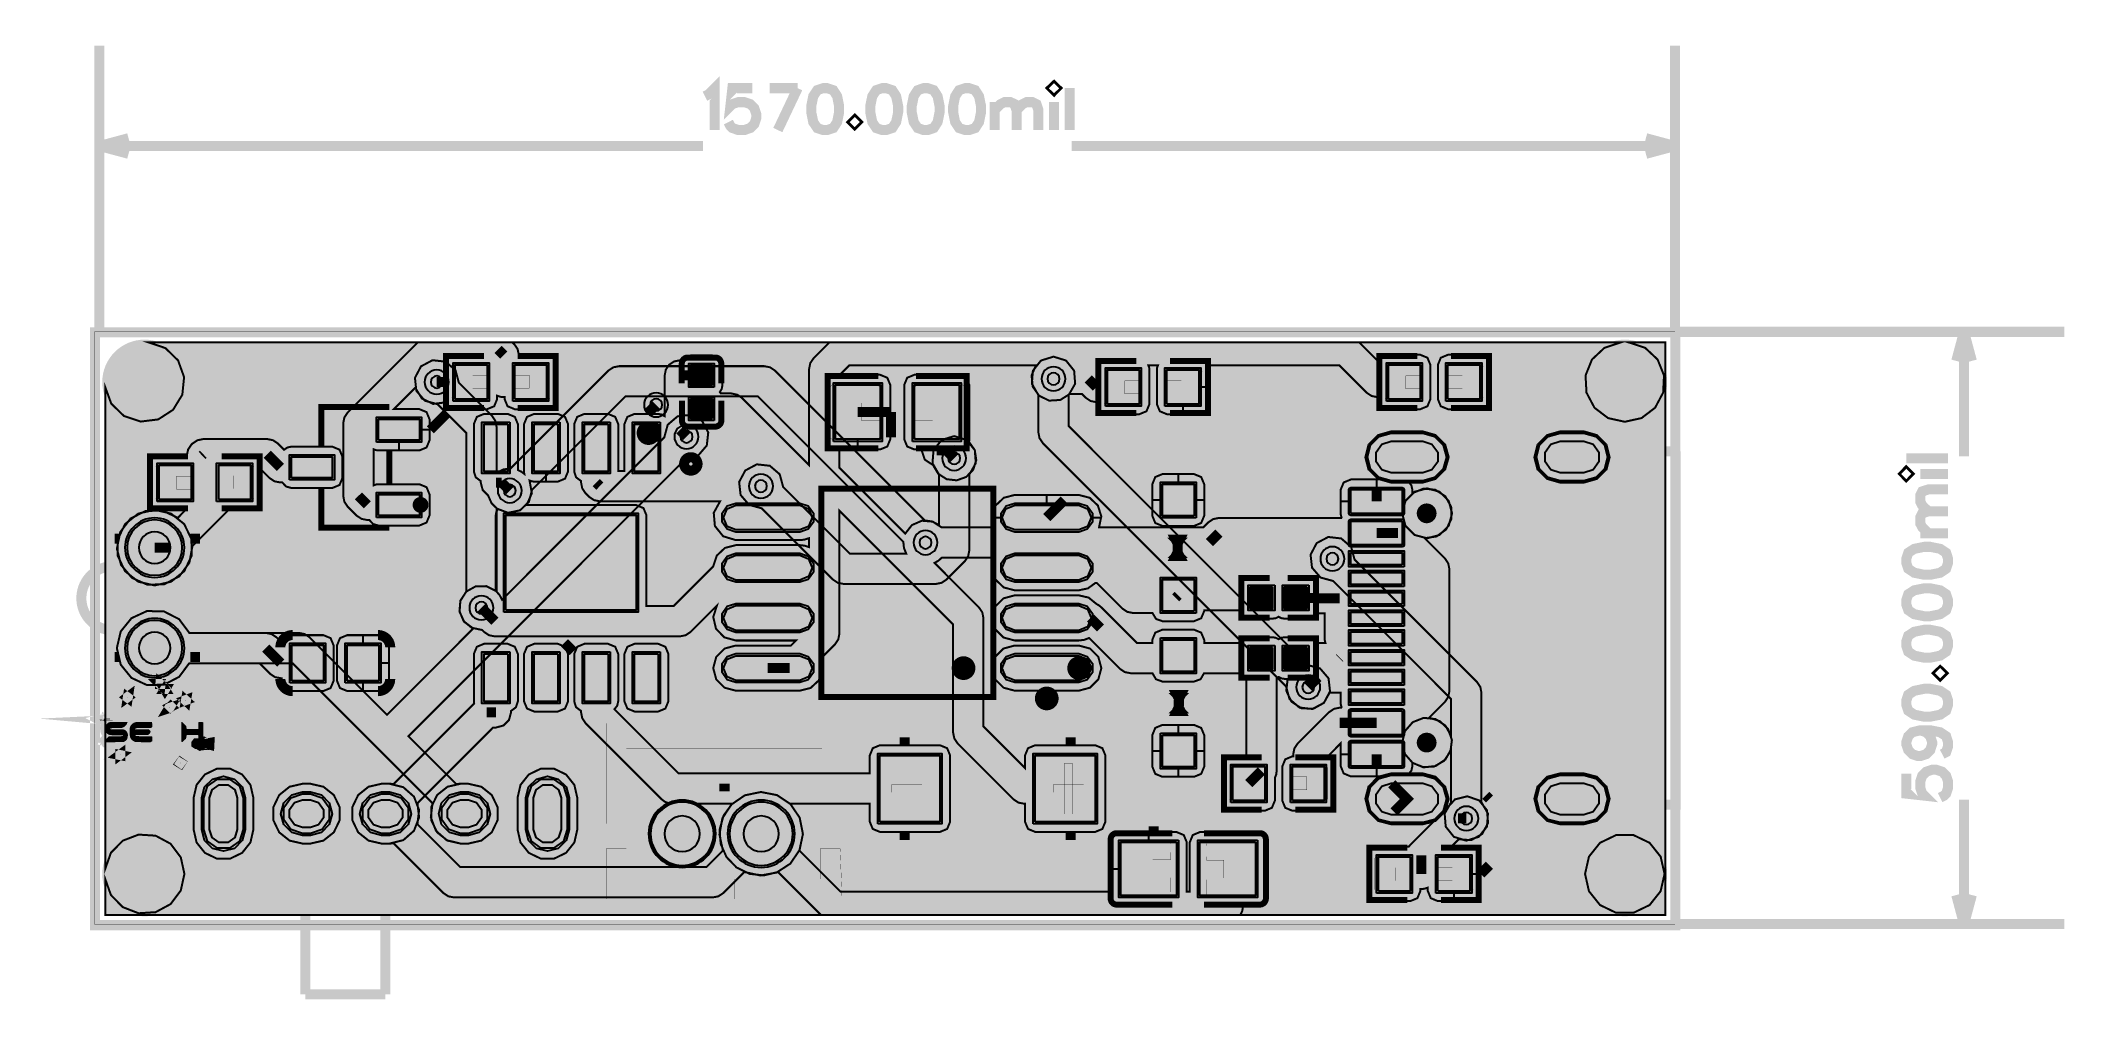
# Model space of a CAD drawing. Header units: millimetres. Extents: x 5.6 to 57, y 79.1 to 103.4.
import ezdxf

# ---------------------------------------------------------------- set-up
doc = ezdxf.new("R2010")
doc.units = ezdxf.units.MM
doc.header["$MEASUREMENT"] = 0
for name, color, linetype, true_color in [('Board-Outline-Layer', 7, 'Continuous', 0xff00ff), ('Bottom-Layer', 7, 'Continuous', 0x0000ff), ('Bottom-Paste-Mask-Layer', 7, 'Continuous', 0x800000), ('Bottom-Solder-Mask-Layer', 7, 'Continuous', 0xaa00ff), ('Document-Layer', 7, 'Continuous', 0x6464ff), ('Hole-Layer', 7, 'Continuous', 0x222222), ('Multi-Layer', 7, 'Continuous', 0xc0c0c0), ('Top-Layer', 7, 'Continuous', 0xff0000), ('Top-Paste-Mask-Layer', 7, 'Continuous', 0x808080), ('Top-Silkscreen-Layer', 7, 'Continuous', 0xffcc00), ('Top-Solder-Mask-Layer', 7, 'Continuous', 0x800080)]:
    doc.layers.add(name, color=color, linetype=linetype, true_color=true_color)

msp = doc.modelspace()

# ---------------------------------------------------------------- hatches: boundary and pattern name
at = {"layer": 'Bottom-Layer'}
for points in [[(8.975, 94.039), (9.209, 94.421), (9.254, 94.866), (9.102, 95.287), (8.782, 95.6), (8.358, 95.743), (45.617, 95.743), (45.205, 95.607), (44.889, 95.311), (44.727, 94.908), (44.75, 94.475), (44.952, 94.092), (45.297, 93.829), (45.72, 93.736), (46.143, 93.829), (46.488, 94.092), (46.691, 94.475), (46.713, 94.908), (46.551, 95.311), (46.235, 95.607), (45.823, 95.743), (46.743, 95.743), (46.743, 81.257), (7.257, 81.257), (7.257, 82.169), (7.401, 81.764), (7.701, 81.456), (8.103, 81.301), (8.532, 81.328), (8.911, 81.532), (9.17, 81.876), (9.262, 82.296), (9.17, 82.716), (8.911, 83.06), (8.532, 83.264), (8.103, 83.291), (7.701, 83.137), (7.401, 82.829), (7.257, 82.423), (7.257, 94.615), (7.41, 94.195), (7.731, 93.883), (8.155, 93.741), (8.599, 93.796)], [(14.39, 86.322), (12.43, 88.282), (12.306, 88.365), (12.159, 88.395), (9.385, 88.395), (9.128, 88.741), (8.744, 88.938), (8.313, 88.947), (7.922, 88.766), (7.65, 88.431), (7.552, 88.011), (7.65, 87.591), (7.922, 87.256), (8.313, 87.075), (8.744, 87.084), (9.128, 87.282), (9.385, 87.628), (12, 87.628), (15.542, 84.086), (15.499, 83.727), (15.628, 83.389), (15.899, 83.15), (16.25, 83.064), (16.45, 83.064), (16.778, 83.139), (17.041, 83.348), (17.187, 83.652), (17.187, 83.989), (17.041, 84.292), (16.778, 84.502), (16.45, 84.577), (16.25, 84.577), (16.196, 84.575), (16.143, 84.569), (14.932, 85.78), (21.95, 92.798), (22.269, 92.885), (22.484, 93.136), (22.521, 93.464), (22.366, 93.756), (22.074, 93.911), (21.746, 93.875), (21.495, 93.66), (21.408, 93.341), (17.302, 89.234), (17.244, 89.345), (17.163, 89.439), (17.163, 91.542), (17.454, 91.433), (17.758, 91.496), (17.983, 91.711), (18.059, 92.012), (20.423, 94.376), (23.78, 94.376), (27.459, 90.697), (27.475, 90.543), (27.532, 90.4), (26.105, 90.4), (24.416, 92.089), (24.33, 92.408), (24.079, 92.623), (23.75, 92.659), (23.458, 92.504), (23.303, 92.212), (23.34, 91.884), (23.555, 91.633), (23.874, 91.546), (25.675, 89.745), (25.799, 89.662), (25.946, 89.633), (28.282, 89.633), (28.428, 89.662), (28.553, 89.745), (29.016, 90.209), (29.1, 90.333), (29.129, 90.48), (29.129, 92.401), (29.293, 92.688), (29.268, 93.018), (29.061, 93.276), (28.745, 93.373), (28.429, 93.276), (28.223, 93.018), (28.197, 92.688), (28.362, 92.401), (28.362, 91.124), (28.192, 91.213), (28.001, 91.239), (24.21, 95.031), (24.085, 95.114), (23.939, 95.143), (20.264, 95.143), (20.118, 95.114), (19.993, 95.031), (17.517, 92.554), (17.33, 92.529), (17.163, 92.444), (17.163, 93.611), (17.134, 93.758), (17.051, 93.882), (16.209, 94.723), (16.123, 95.042), (15.872, 95.257), (15.543, 95.294), (15.251, 95.139), (15.097, 94.847), (15.133, 94.519), (15.348, 94.268), (15.667, 94.181), (16.396, 93.452), (16.396, 89.439), (16.245, 89.203), (16.228, 88.924), (16.347, 88.671), (16.574, 88.507)], [(37.146, 87.04), (37.233, 86.721), (37.484, 86.506), (37.812, 86.469), (38.104, 86.624), (38.259, 86.916), (38.222, 87.244), (38.007, 87.495), (37.688, 87.582), (31.644, 93.627), (31.644, 94.412), (31.808, 94.699), (31.782, 95.028), (31.576, 95.286), (31.26, 95.384), (30.944, 95.286), (30.738, 95.028), (30.712, 94.699), (30.877, 94.412), (30.877, 93.468), (30.906, 93.321), (30.989, 93.197)], [(39.804, 92.216), (40.604, 92.216), (40.918, 92.3), (41.148, 92.53), (41.232, 92.844), (41.148, 93.158), (40.918, 93.388), (40.604, 93.472), (39.804, 93.472), (39.49, 93.388), (39.26, 93.158), (39.176, 92.844), (39.26, 92.53), (39.49, 92.3)], [(44.084, 92.216), (44.684, 92.216), (44.998, 92.3), (45.228, 92.53), (45.312, 92.844), (45.228, 93.158), (44.998, 93.388), (44.684, 93.472), (44.084, 93.472), (43.77, 93.388), (43.54, 93.158), (43.456, 92.844), (43.54, 92.53), (43.77, 92.3)], [(40.604, 93.444), (40.904, 93.364), (41.124, 93.144), (41.204, 92.844), (41.124, 92.544), (40.904, 92.325), (40.604, 92.244), (39.804, 92.244), (39.504, 92.325), (39.285, 92.544), (39.204, 92.844), (39.285, 93.144), (39.504, 93.364), (39.804, 93.444)], [(44.684, 93.444), (44.984, 93.364), (45.204, 93.144), (45.284, 92.844), (45.204, 92.544), (44.984, 92.325), (44.684, 92.244), (44.084, 92.244), (43.784, 92.325), (43.565, 92.544), (43.484, 92.844), (43.565, 93.144), (43.784, 93.364), (44.084, 93.444)], [(40.085, 91.419), (40.169, 91.103), (40.401, 90.872), (40.716, 90.788), (41.032, 90.872), (41.263, 91.103), (41.348, 91.419), (41.263, 91.735), (41.032, 91.966), (40.716, 92.051), (40.401, 91.966), (40.169, 91.735)], [(8.509, 91.508), (8.094, 91.413), (7.761, 91.148), (7.576, 90.764), (7.576, 90.338), (7.761, 89.955), (8.094, 89.689), (8.509, 89.595), (8.924, 89.689), (9.257, 89.955), (9.442, 90.338), (9.442, 90.764), (9.257, 91.148), (8.924, 91.413)], [(7.809, 90.551, 1), (9.209, 90.551, 1)], [(41.325, 85.786), (41.18, 86.048), (40.93, 86.214), (40.632, 86.245), (40.353, 86.136), (40.156, 85.91), (40.085, 85.619), (40.156, 85.328), (40.353, 85.103), (40.632, 84.993), (40.93, 85.025), (41.18, 85.19), (41.325, 85.452), (41.325, 84.109), (41.161, 83.822), (41.187, 83.493), (41.393, 83.235), (41.709, 83.137), (42.025, 83.235), (42.231, 83.493), (42.257, 83.822), (42.092, 84.109), (42.092, 86.879), (42.063, 87.026), (41.98, 87.15), (38.88, 90.25), (38.793, 90.569), (38.542, 90.784), (38.214, 90.821), (37.921, 90.666), (37.767, 90.374), (37.803, 90.046), (38.018, 89.795), (38.337, 89.708), (41.325, 86.72)], [(7.809, 88.011, 1), (9.209, 88.011, 1)], [(9.495, 84.22), (9.495, 83.42), (9.57, 83.092), (9.78, 82.829), (10.083, 82.683), (10.42, 82.683), (10.723, 82.829), (10.933, 83.092), (11.008, 83.42), (11.008, 84.22), (10.933, 84.548), (10.723, 84.812), (10.42, 84.958), (10.083, 84.958), (9.78, 84.812), (9.57, 84.548)], [(17.694, 84.22), (17.694, 83.42), (17.769, 83.092), (17.979, 82.829), (18.282, 82.683), (18.619, 82.683), (18.922, 82.829), (19.132, 83.092), (19.207, 83.42), (19.207, 84.22), (19.132, 84.548), (18.922, 84.812), (18.619, 84.958), (18.282, 84.958), (17.979, 84.812), (17.769, 84.548)], [(39.804, 83.566), (40.604, 83.566), (40.918, 83.65), (41.148, 83.88), (41.232, 84.194), (41.148, 84.508), (40.918, 84.738), (40.604, 84.822), (39.804, 84.822), (39.49, 84.738), (39.26, 84.508), (39.176, 84.194), (39.26, 83.88), (39.49, 83.65)], [(40.604, 84.794), (40.904, 84.714), (41.124, 84.494), (41.204, 84.194), (41.124, 83.894), (40.904, 83.674), (40.604, 83.594), (39.804, 83.594), (39.504, 83.674), (39.285, 83.894), (39.204, 84.194), (39.285, 84.494), (39.504, 84.714), (39.804, 84.794)], [(44.084, 83.566), (44.684, 83.566), (44.998, 83.65), (45.228, 83.88), (45.312, 84.194), (45.228, 84.508), (44.998, 84.738), (44.684, 84.822), (44.084, 84.822), (43.77, 84.738), (43.54, 84.508), (43.456, 84.194), (43.54, 83.88), (43.77, 83.65)], [(44.684, 84.794), (44.984, 84.714), (45.204, 84.494), (45.284, 84.194), (45.204, 83.894), (44.984, 83.674), (44.684, 83.594), (44.084, 83.594), (43.784, 83.674), (43.565, 83.894), (43.484, 84.194), (43.565, 84.494), (43.784, 84.714), (44.084, 84.794)], [(10.751, 83.42), (10.656, 83.126), (10.406, 82.945), (10.097, 82.945), (9.847, 83.126), (9.751, 83.42), (9.751, 84.22), (9.847, 84.514), (10.097, 84.696), (10.406, 84.696), (10.656, 84.514), (10.751, 84.22)], [(12.252, 83.064), (12.452, 83.064), (12.78, 83.139), (13.044, 83.348), (13.19, 83.652), (13.19, 83.989), (13.044, 84.292), (12.78, 84.502), (12.452, 84.577), (12.252, 84.577), (11.924, 84.502), (11.661, 84.292), (11.515, 83.989), (11.515, 83.652), (11.661, 83.348), (11.924, 83.139)], [(12.452, 84.32), (12.746, 84.225), (12.928, 83.975), (12.928, 83.666), (12.746, 83.416), (12.452, 83.32), (12.252, 83.32), (11.958, 83.416), (11.777, 83.666), (11.777, 83.975), (11.958, 84.225), (12.252, 84.32)], [(15.16, 83.554), (15.202, 83.913), (15.073, 84.251), (14.802, 84.49), (14.451, 84.577), (14.251, 84.577), (13.923, 84.502), (13.66, 84.292), (13.514, 83.989), (13.514, 83.652), (13.66, 83.348), (13.923, 83.139), (14.251, 83.064), (14.451, 83.064), (14.505, 83.066), (14.558, 83.071), (15.816, 81.813), (15.94, 81.73), (16.087, 81.701), (22.632, 81.701), (22.779, 81.73), (22.904, 81.813), (23.435, 82.345), (23.841, 82.256), (24.25, 82.33), (24.598, 82.556), (24.832, 82.899), (24.917, 83.306), (24.837, 83.714), (24.607, 84.059), (24.261, 84.29), (23.854, 84.369), (23.447, 84.285), (23.104, 84.05), (22.878, 83.702), (22.804, 83.293), (22.893, 82.887), (22.474, 82.468), (16.246, 82.468)], [(14.451, 84.32), (14.745, 84.225), (14.927, 83.975), (14.927, 83.666), (14.745, 83.416), (14.451, 83.32), (14.251, 83.32), (13.957, 83.416), (13.776, 83.666), (13.776, 83.975), (13.957, 84.225), (14.251, 84.32)], [(16.45, 84.32), (16.744, 84.225), (16.925, 83.975), (16.925, 83.666), (16.744, 83.416), (16.45, 83.32), (16.25, 83.32), (15.956, 83.416), (15.774, 83.666), (15.774, 83.975), (15.956, 84.225), (16.25, 84.32)], [(18.95, 83.42), (18.855, 83.126), (18.605, 82.945), (18.296, 82.945), (18.046, 83.126), (17.95, 83.42), (17.95, 84.22), (18.046, 84.514), (18.296, 84.696), (18.605, 84.696), (18.855, 84.514), (18.95, 84.22)], [(22.688, 83.312), (22.606, 83.671), (22.376, 83.959), (22.044, 84.119), (21.676, 84.119), (21.344, 83.959), (21.114, 83.671), (21.032, 83.312), (21.114, 82.953), (21.344, 82.665), (21.676, 82.505), (22.044, 82.505), (22.376, 82.665), (22.606, 82.953)], [(21.06, 83.312, 1), (22.66, 83.312, 1)], [(23.06, 83.312, 1), (24.66, 83.312, 1)], [(44.714, 82.296), (44.813, 81.859), (45.093, 81.509), (45.496, 81.315), (45.944, 81.315), (46.348, 81.509), (46.627, 81.859), (46.727, 82.296), (46.627, 82.733), (46.348, 83.083), (45.944, 83.277), (45.496, 83.277), (45.093, 83.083), (44.813, 82.733)]]:
    msp.add_hatch(color=256, dxfattribs=at).paths.add_polyline_path(points)
at = {"layer": 'Bottom-Paste-Mask-Layer'}
for points in [[(40.604, 93.444), (40.904, 93.364), (41.124, 93.144), (41.204, 92.844), (41.124, 92.544), (40.904, 92.325), (40.604, 92.244), (39.804, 92.244), (39.504, 92.325), (39.285, 92.544), (39.204, 92.844), (39.285, 93.144), (39.504, 93.364), (39.804, 93.444)], [(44.684, 93.444), (44.984, 93.364), (45.204, 93.144), (45.284, 92.844), (45.204, 92.544), (44.984, 92.325), (44.684, 92.244), (44.084, 92.244), (43.784, 92.325), (43.565, 92.544), (43.484, 92.844), (43.565, 93.144), (43.784, 93.364), (44.084, 93.444)], [(7.809, 90.551, 1), (9.209, 90.551, 1)], [(7.809, 88.011, 1), (9.209, 88.011, 1)], [(40.604, 84.794), (40.904, 84.714), (41.124, 84.494), (41.204, 84.194), (41.124, 83.894), (40.904, 83.674), (40.604, 83.594), (39.804, 83.594), (39.504, 83.674), (39.285, 83.894), (39.204, 84.194), (39.285, 84.494), (39.504, 84.714), (39.804, 84.794)], [(44.684, 84.794), (44.984, 84.714), (45.204, 84.494), (45.284, 84.194), (45.204, 83.894), (44.984, 83.674), (44.684, 83.594), (44.084, 83.594), (43.784, 83.674), (43.565, 83.894), (43.484, 84.194), (43.565, 84.494), (43.784, 84.714), (44.084, 84.794)], [(10.751, 83.42), (10.656, 83.126), (10.406, 82.945), (10.097, 82.945), (9.847, 83.126), (9.751, 83.42), (9.751, 84.22), (9.847, 84.514), (10.097, 84.696), (10.406, 84.696), (10.656, 84.514), (10.751, 84.22)], [(12.452, 84.32), (12.746, 84.225), (12.928, 83.975), (12.928, 83.666), (12.746, 83.416), (12.452, 83.32), (12.252, 83.32), (11.958, 83.416), (11.777, 83.666), (11.777, 83.975), (11.958, 84.225), (12.252, 84.32)], [(14.451, 84.32), (14.745, 84.225), (14.927, 83.975), (14.927, 83.666), (14.745, 83.416), (14.451, 83.32), (14.251, 83.32), (13.957, 83.416), (13.776, 83.666), (13.776, 83.975), (13.957, 84.225), (14.251, 84.32)], [(16.45, 84.32), (16.744, 84.225), (16.925, 83.975), (16.925, 83.666), (16.744, 83.416), (16.45, 83.32), (16.25, 83.32), (15.956, 83.416), (15.774, 83.666), (15.774, 83.975), (15.956, 84.225), (16.25, 84.32)], [(18.95, 83.42), (18.855, 83.126), (18.605, 82.945), (18.296, 82.945), (18.046, 83.126), (17.95, 83.42), (17.95, 84.22), (18.046, 84.514), (18.296, 84.696), (18.605, 84.696), (18.855, 84.514), (18.95, 84.22)], [(21.06, 83.312, 1), (22.66, 83.312, 1)], [(23.06, 83.312, 1), (24.66, 83.312, 1)]]:
    msp.add_hatch(color=256, dxfattribs=at).paths.add_polyline_path(points)
at = {"layer": 'Bottom-Solder-Mask-Layer'}
for points in [[(40.604, 93.495), (40.93, 93.408), (41.168, 93.17), (41.255, 92.844), (41.168, 92.519), (40.93, 92.281), (40.604, 92.193), (39.804, 92.193), (39.479, 92.281), (39.241, 92.519), (39.153, 92.844), (39.241, 93.17), (39.479, 93.408), (39.804, 93.495)], [(44.684, 93.495), (45.01, 93.408), (45.248, 93.17), (45.335, 92.844), (45.248, 92.519), (45.01, 92.281), (44.684, 92.193), (44.084, 92.193), (43.759, 92.281), (43.521, 92.519), (43.434, 92.844), (43.521, 93.17), (43.759, 93.408), (44.084, 93.495)], [(7.758, 90.551, 1), (9.26, 90.551, 1)], [(7.758, 88.011, 1), (9.26, 88.011, 1)], [(10.802, 83.42), (10.728, 83.145), (10.527, 82.943), (10.251, 82.869), (9.976, 82.943), (9.774, 83.145), (9.701, 83.42), (9.701, 84.22), (9.774, 84.496), (9.976, 84.697), (10.251, 84.771), (10.527, 84.697), (10.728, 84.496), (10.802, 84.22)], [(19.001, 83.42), (18.927, 83.145), (18.726, 82.943), (18.45, 82.869), (18.175, 82.943), (17.973, 83.145), (17.9, 83.42), (17.9, 84.22), (17.973, 84.496), (18.175, 84.697), (18.45, 84.771), (18.726, 84.697), (18.927, 84.496), (19.001, 84.22)], [(40.604, 84.845), (40.93, 84.758), (41.168, 84.519), (41.255, 84.194), (41.168, 83.869), (40.93, 83.63), (40.604, 83.543), (39.804, 83.543), (39.479, 83.63), (39.241, 83.869), (39.153, 84.194), (39.241, 84.519), (39.479, 84.758), (39.804, 84.845)], [(44.684, 84.845), (45.01, 84.758), (45.248, 84.519), (45.335, 84.194), (45.248, 83.869), (45.01, 83.63), (44.684, 83.543), (44.084, 83.543), (43.759, 83.63), (43.521, 83.869), (43.434, 84.194), (43.521, 84.519), (43.759, 84.758), (44.084, 84.845)], [(12.452, 84.371), (12.728, 84.297), (12.929, 84.096), (13.003, 83.82), (12.929, 83.545), (12.728, 83.343), (12.452, 83.269), (12.252, 83.269), (11.977, 83.343), (11.775, 83.545), (11.702, 83.82), (11.775, 84.096), (11.977, 84.297), (12.252, 84.371)], [(14.451, 84.371), (14.727, 84.297), (14.928, 84.096), (15.002, 83.82), (14.928, 83.545), (14.727, 83.343), (14.451, 83.269), (14.251, 83.269), (13.976, 83.343), (13.774, 83.545), (13.701, 83.82), (13.774, 84.096), (13.976, 84.297), (14.251, 84.371)], [(16.45, 84.371), (16.725, 84.297), (16.927, 84.096), (17.001, 83.82), (16.927, 83.545), (16.725, 83.343), (16.45, 83.269), (16.25, 83.269), (15.974, 83.343), (15.773, 83.545), (15.699, 83.82), (15.773, 84.096), (15.974, 84.297), (16.25, 84.371)], [(21.009, 83.312, 1), (22.711, 83.312, 1)], [(23.009, 83.312, 1), (24.711, 83.312, 1)]]:
    msp.add_hatch(color=256, dxfattribs=at).paths.add_polyline_path(points)
at = {"layer": 'Document-Layer'}
for points in [[(34.656, 90.8), (34.148, 90.8), (34.402, 90.546)], [(34.656, 90.8), (34.148, 90.8), (34.402, 90.546)], [(34.148, 90.292), (34.656, 90.292), (34.402, 90.546)], [(34.148, 90.292), (34.656, 90.292), (34.402, 90.546)], [(34.686, 86.873), (34.178, 86.873), (34.432, 86.619)], [(34.686, 86.873), (34.178, 86.873), (34.432, 86.619)], [(34.178, 86.365), (34.686, 86.365), (34.432, 86.619)], [(34.178, 86.365), (34.686, 86.365), (34.432, 86.619)], [(25.781, 83.566), (25.4, 83.566), (25.4, 85.471), (20.447, 85.471), (20.447, 83.566), (19.939, 83.566), (19.939, 86.106), (25.781, 86.106)], [(25.781, 83.566), (25.4, 83.566), (25.4, 85.471), (20.447, 85.471), (20.447, 83.566), (19.939, 83.566), (19.939, 86.106), (25.781, 86.106)], [(31.733, 83.811), (31.733, 85.099), (31.54, 85.099), (31.54, 83.811)], [(31.733, 83.811), (31.733, 85.099), (31.54, 85.099), (31.54, 83.811)], [(27.159, 84.359), (27.159, 84.552), (27.932, 84.552), (27.932, 84.359)], [(27.159, 84.359), (27.159, 84.552), (27.932, 84.552), (27.932, 84.359)], [(32.023, 84.359), (32.023, 84.552), (31.25, 84.552), (31.25, 84.359)], [(32.023, 84.359), (32.023, 84.552), (31.25, 84.552), (31.25, 84.359)], [(22.606, 82.169), (22.606, 81.661), (19.939, 81.661), (19.939, 82.931), (20.447, 82.931), (20.447, 82.169)], [(22.606, 82.169), (22.606, 81.661), (19.939, 81.661), (19.939, 82.931), (20.447, 82.931), (20.447, 82.169)], [(25.86, 82.931), (25.352, 82.931), (25.352, 82.169), (23.193, 82.169), (23.193, 81.661), (25.908, 81.661)], [(25.86, 82.931), (25.352, 82.931), (25.352, 82.169), (23.193, 82.169), (23.193, 81.661), (25.908, 81.661)]]:
    msp.add_hatch(color=256, dxfattribs=at).paths.add_polyline_path(points)
at = {"layer": 'Hole-Layer'}
for points in [[(40.604, 93.244), (40.839, 93.168), (40.984, 92.968), (40.984, 92.72), (40.839, 92.52), (40.604, 92.444), (39.804, 92.444), (39.569, 92.52), (39.424, 92.72), (39.424, 92.968), (39.569, 93.168), (39.804, 93.244)], [(44.684, 93.244), (44.919, 93.168), (45.065, 92.968), (45.065, 92.721), (44.919, 92.521), (44.684, 92.444), (44.084, 92.444), (43.849, 92.521), (43.704, 92.721), (43.704, 92.968), (43.849, 93.168), (44.084, 93.244)], [(8.109, 90.551, 1), (8.909, 90.551, 1)], [(8.109, 88.011, 1), (8.909, 88.011, 1)], [(10.601, 83.42), (10.534, 83.214), (10.359, 83.087), (10.143, 83.087), (9.968, 83.214), (9.901, 83.42), (9.901, 84.22), (9.968, 84.426), (10.143, 84.553), (10.359, 84.553), (10.534, 84.426), (10.601, 84.22)], [(18.801, 83.42), (18.734, 83.214), (18.559, 83.087), (18.343, 83.087), (18.168, 83.214), (18.101, 83.42), (18.101, 84.22), (18.168, 84.426), (18.343, 84.553), (18.559, 84.553), (18.734, 84.426), (18.801, 84.22)], [(40.604, 84.594), (40.839, 84.517), (40.985, 84.317), (40.985, 84.07), (40.839, 83.87), (40.604, 83.794), (39.804, 83.794), (39.569, 83.87), (39.424, 84.07), (39.424, 84.317), (39.569, 84.517), (39.804, 84.594)], [(44.684, 84.594), (44.92, 84.518), (45.065, 84.318), (45.065, 84.07), (44.92, 83.87), (44.684, 83.794), (44.084, 83.794), (43.849, 83.87), (43.704, 84.07), (43.704, 84.318), (43.849, 84.518), (44.084, 84.594)], [(12.451, 84.17), (12.657, 84.103), (12.784, 83.928), (12.784, 83.712), (12.657, 83.537), (12.451, 83.47), (12.251, 83.47), (12.046, 83.537), (11.918, 83.712), (11.918, 83.928), (12.046, 84.103), (12.251, 84.17)], [(14.451, 84.17), (14.657, 84.103), (14.784, 83.928), (14.784, 83.712), (14.657, 83.537), (14.451, 83.47), (14.251, 83.47), (14.046, 83.537), (13.918, 83.712), (13.918, 83.928), (14.046, 84.103), (14.251, 84.17)], [(16.451, 84.17), (16.657, 84.103), (16.784, 83.928), (16.784, 83.712), (16.657, 83.537), (16.451, 83.47), (16.251, 83.47), (16.045, 83.537), (15.918, 83.712), (15.918, 83.928), (16.045, 84.103), (16.251, 84.17)], [(21.41, 83.312, 1), (22.31, 83.312, 1)], [(23.41, 83.312, 1), (24.31, 83.312, 1)]]:
    msp.add_hatch(color=256, dxfattribs=at).paths.add_polyline_path(points)
at = {"layer": 'Multi-Layer'}
for points in [[(7.505, 94.742, 1), (9.005, 94.742, 1)], [(44.97, 94.742, 1), (46.47, 94.742, 1)], [(40.604, 93.444), (40.904, 93.364), (41.124, 93.144), (41.204, 92.844), (41.124, 92.544), (40.904, 92.325), (40.604, 92.244), (39.804, 92.244), (39.504, 92.325), (39.285, 92.544), (39.204, 92.844), (39.285, 93.144), (39.504, 93.364), (39.804, 93.444)], [(40.604, 93.444), (40.904, 93.364), (41.124, 93.144), (41.204, 92.844), (41.124, 92.544), (40.904, 92.325), (40.604, 92.244), (39.804, 92.244), (39.504, 92.325), (39.285, 92.544), (39.204, 92.844), (39.285, 93.144), (39.504, 93.364), (39.804, 93.444)], [(40.604, 93.444), (40.904, 93.364), (41.124, 93.144), (41.204, 92.844), (41.124, 92.544), (40.904, 92.325), (40.604, 92.244), (39.804, 92.244), (39.504, 92.325), (39.285, 92.544), (39.204, 92.844), (39.285, 93.144), (39.504, 93.364), (39.804, 93.444)], [(44.684, 93.444), (44.984, 93.364), (45.204, 93.144), (45.284, 92.844), (45.204, 92.544), (44.984, 92.325), (44.684, 92.244), (44.084, 92.244), (43.784, 92.325), (43.565, 92.544), (43.484, 92.844), (43.565, 93.144), (43.784, 93.364), (44.084, 93.444)], [(44.684, 93.444), (44.984, 93.364), (45.204, 93.144), (45.284, 92.844), (45.204, 92.544), (44.984, 92.325), (44.684, 92.244), (44.084, 92.244), (43.784, 92.325), (43.565, 92.544), (43.484, 92.844), (43.565, 93.144), (43.784, 93.364), (44.084, 93.444)], [(44.684, 93.444), (44.984, 93.364), (45.204, 93.144), (45.284, 92.844), (45.204, 92.544), (44.984, 92.325), (44.684, 92.244), (44.084, 92.244), (43.784, 92.325), (43.565, 92.544), (43.484, 92.844), (43.565, 93.144), (43.784, 93.364), (44.084, 93.444)], [(40.341, 91.419, 1), (41.091, 91.419, 1)], [(40.341, 91.419, 1), (41.091, 91.419, 1)], [(7.809, 90.551, 1), (9.209, 90.551, 1)], [(7.809, 90.551, 1), (9.209, 90.551, 1)], [(7.809, 90.551, 1), (9.209, 90.551, 1)], [(7.809, 88.011, 1), (9.209, 88.011, 1)], [(7.809, 88.011, 1), (9.209, 88.011, 1)], [(7.809, 88.011, 1), (9.209, 88.011, 1)], [(40.341, 85.619, 1), (41.091, 85.619, 1)], [(40.341, 85.619, 1), (41.091, 85.619, 1)], [(40.604, 84.794), (40.904, 84.714), (41.124, 84.494), (41.204, 84.194), (41.124, 83.894), (40.904, 83.674), (40.604, 83.594), (39.804, 83.594), (39.504, 83.674), (39.285, 83.894), (39.204, 84.194), (39.285, 84.494), (39.504, 84.714), (39.804, 84.794)], [(40.604, 84.794), (40.904, 84.714), (41.124, 84.494), (41.204, 84.194), (41.124, 83.894), (40.904, 83.674), (40.604, 83.594), (39.804, 83.594), (39.504, 83.674), (39.285, 83.894), (39.204, 84.194), (39.285, 84.494), (39.504, 84.714), (39.804, 84.794)], [(40.604, 84.794), (40.904, 84.714), (41.124, 84.494), (41.204, 84.194), (41.124, 83.894), (40.904, 83.674), (40.604, 83.594), (39.804, 83.594), (39.504, 83.674), (39.285, 83.894), (39.204, 84.194), (39.285, 84.494), (39.504, 84.714), (39.804, 84.794)], [(44.684, 84.794), (44.984, 84.714), (45.204, 84.494), (45.284, 84.194), (45.204, 83.894), (44.984, 83.674), (44.684, 83.594), (44.084, 83.594), (43.784, 83.674), (43.565, 83.894), (43.484, 84.194), (43.565, 84.494), (43.784, 84.714), (44.084, 84.794)], [(44.684, 84.794), (44.984, 84.714), (45.204, 84.494), (45.284, 84.194), (45.204, 83.894), (44.984, 83.674), (44.684, 83.594), (44.084, 83.594), (43.784, 83.674), (43.565, 83.894), (43.484, 84.194), (43.565, 84.494), (43.784, 84.714), (44.084, 84.794)], [(44.684, 84.794), (44.984, 84.714), (45.204, 84.494), (45.284, 84.194), (45.204, 83.894), (44.984, 83.674), (44.684, 83.594), (44.084, 83.594), (43.784, 83.674), (43.565, 83.894), (43.484, 84.194), (43.565, 84.494), (43.784, 84.714), (44.084, 84.794)], [(10.751, 83.42), (10.656, 83.126), (10.406, 82.945), (10.097, 82.945), (9.847, 83.126), (9.751, 83.42), (9.751, 84.22), (9.847, 84.514), (10.097, 84.696), (10.406, 84.696), (10.656, 84.514), (10.751, 84.22)], [(10.751, 83.42), (10.656, 83.126), (10.406, 82.945), (10.097, 82.945), (9.847, 83.126), (9.751, 83.42), (9.751, 84.22), (9.847, 84.514), (10.097, 84.696), (10.406, 84.696), (10.656, 84.514), (10.751, 84.22)], [(10.751, 83.42), (10.656, 83.126), (10.406, 82.945), (10.097, 82.945), (9.847, 83.126), (9.751, 83.42), (9.751, 84.22), (9.847, 84.514), (10.097, 84.696), (10.406, 84.696), (10.656, 84.514), (10.751, 84.22)], [(12.452, 84.32), (12.746, 84.225), (12.928, 83.975), (12.928, 83.666), (12.746, 83.416), (12.452, 83.32), (12.252, 83.32), (11.958, 83.416), (11.777, 83.666), (11.777, 83.975), (11.958, 84.225), (12.252, 84.32)], [(12.452, 84.32), (12.746, 84.225), (12.928, 83.975), (12.928, 83.666), (12.746, 83.416), (12.452, 83.32), (12.252, 83.32), (11.958, 83.416), (11.777, 83.666), (11.777, 83.975), (11.958, 84.225), (12.252, 84.32)], [(12.452, 84.32), (12.746, 84.225), (12.928, 83.975), (12.928, 83.666), (12.746, 83.416), (12.452, 83.32), (12.252, 83.32), (11.958, 83.416), (11.777, 83.666), (11.777, 83.975), (11.958, 84.225), (12.252, 84.32)], [(14.451, 84.32), (14.745, 84.225), (14.927, 83.975), (14.927, 83.666), (14.745, 83.416), (14.451, 83.32), (14.251, 83.32), (13.957, 83.416), (13.776, 83.666), (13.776, 83.975), (13.957, 84.225), (14.251, 84.32)], [(14.451, 84.32), (14.745, 84.225), (14.927, 83.975), (14.927, 83.666), (14.745, 83.416), (14.451, 83.32), (14.251, 83.32), (13.957, 83.416), (13.776, 83.666), (13.776, 83.975), (13.957, 84.225), (14.251, 84.32)], [(14.451, 84.32), (14.745, 84.225), (14.927, 83.975), (14.927, 83.666), (14.745, 83.416), (14.451, 83.32), (14.251, 83.32), (13.957, 83.416), (13.776, 83.666), (13.776, 83.975), (13.957, 84.225), (14.251, 84.32)], [(16.45, 84.32), (16.744, 84.225), (16.925, 83.975), (16.925, 83.666), (16.744, 83.416), (16.45, 83.32), (16.25, 83.32), (15.956, 83.416), (15.774, 83.666), (15.774, 83.975), (15.956, 84.225), (16.25, 84.32)], [(16.45, 84.32), (16.744, 84.225), (16.925, 83.975), (16.925, 83.666), (16.744, 83.416), (16.45, 83.32), (16.25, 83.32), (15.956, 83.416), (15.774, 83.666), (15.774, 83.975), (15.956, 84.225), (16.25, 84.32)], [(16.45, 84.32), (16.744, 84.225), (16.925, 83.975), (16.925, 83.666), (16.744, 83.416), (16.45, 83.32), (16.25, 83.32), (15.956, 83.416), (15.774, 83.666), (15.774, 83.975), (15.956, 84.225), (16.25, 84.32)], [(18.95, 83.42), (18.855, 83.126), (18.605, 82.945), (18.296, 82.945), (18.046, 83.126), (17.95, 83.42), (17.95, 84.22), (18.046, 84.514), (18.296, 84.696), (18.605, 84.696), (18.855, 84.514), (18.95, 84.22)], [(18.95, 83.42), (18.855, 83.126), (18.605, 82.945), (18.296, 82.945), (18.046, 83.126), (17.95, 83.42), (17.95, 84.22), (18.046, 84.514), (18.296, 84.696), (18.605, 84.696), (18.855, 84.514), (18.95, 84.22)], [(18.95, 83.42), (18.855, 83.126), (18.605, 82.945), (18.296, 82.945), (18.046, 83.126), (17.95, 83.42), (17.95, 84.22), (18.046, 84.514), (18.296, 84.696), (18.605, 84.696), (18.855, 84.514), (18.95, 84.22)], [(21.06, 83.312, 1), (22.66, 83.312, 1)], [(21.06, 83.312, 1), (22.66, 83.312, 1)], [(21.06, 83.312, 1), (22.66, 83.312, 1)], [(23.06, 83.312, 1), (24.66, 83.312, 1)], [(23.06, 83.312, 1), (24.66, 83.312, 1)], [(23.06, 83.312, 1), (24.66, 83.312, 1)], [(7.505, 82.296, 1), (9.005, 82.296, 1)], [(44.97, 82.296, 1), (46.47, 82.296, 1)]]:
    msp.add_hatch(color=256, dxfattribs=at).paths.add_polyline_path(points)
at = {"layer": 'Top-Layer'}
for points in [[(8.975, 94.039), (9.209, 94.421), (9.254, 94.866), (9.102, 95.287), (8.782, 95.6), (8.358, 95.743), (15.168, 95.743), (13.394, 93.97), (13.311, 93.846), (13.282, 93.699), (13.282, 91.86), (13.311, 91.713), (13.394, 91.589), (13.621, 91.362), (13.746, 91.279), (13.892, 91.25), (13.944, 91.25), (14.038, 91.148), (14.172, 91.111), (15.209, 91.111), (15.391, 91.186), (15.466, 91.367), (15.466, 91.899), (15.391, 92.081), (15.209, 92.156), (14.172, 92.156), (14.108, 92.148), (14.049, 92.125), (14.049, 93.042), (14.108, 93.019), (14.172, 93.011), (15.209, 93.011), (15.391, 93.086), (15.466, 93.267), (15.466, 93.799), (15.391, 93.981), (15.209, 94.056), (14.565, 94.056), (15.106, 94.597), (15.271, 94.326), (15.557, 94.188), (15.873, 94.227), (15.966, 94.102), (16.115, 94.054), (16.922, 94.054), (17.103, 94.129), (17.178, 94.31), (17.178, 94.396), (17.259, 94.368), (17.343, 94.359), (17.366, 94.359), (17.366, 94.31), (17.441, 94.129), (17.622, 94.054), (18.429, 94.054), (18.61, 94.129), (18.685, 94.31), (18.685, 95.174), (18.61, 95.356), (18.429, 95.431), (17.726, 95.431), (17.696, 95.574), (17.614, 95.696), (17.567, 95.743), (25.587, 95.743), (25.187, 95.343), (25.103, 95.219), (25.074, 95.072), (25.074, 92.641), (23.376, 94.339), (23.252, 94.422), (23.105, 94.452), (22.841, 94.452), (22.828, 94.47), (22.814, 94.488), (22.862, 94.567), (22.879, 94.658), (22.879, 95.158), (22.803, 95.34), (22.622, 95.415), (22.082, 95.415), (21.956, 95.382), (21.863, 95.292), (21.803, 95.292), (21.656, 95.262), (21.531, 95.179), (21.447, 95.054), (21.418, 94.907), (21.418, 93.877), (21.341, 93.92), (21.255, 93.935), (20.655, 93.935), (20.474, 93.86), (20.399, 93.678), (20.399, 92.491), (20.242, 92.491), (20.242, 93.678), (20.166, 93.86), (19.985, 93.935), (19.385, 93.935), (19.204, 93.86), (19.128, 93.678), (19.128, 92.478), (19.176, 92.33), (19.302, 92.236), (19.302, 92.199), (19.331, 92.053), (19.414, 91.928), (19.506, 91.836), (19.63, 91.753), (19.777, 91.724), (22.821, 91.724), (22.66, 91.432), (22.689, 91.099), (22.899, 90.839), (23.219, 90.742), (24.839, 90.742), (24.959, 90.754), (25.074, 90.792), (25.074, 90.564), (24.959, 90.602), (24.839, 90.615), (23.219, 90.615), (22.943, 90.544), (22.736, 90.349), (22.648, 90.078), (21.643, 89.073), (20.957, 89.073), (20.957, 91.37), (20.881, 91.552), (20.7, 91.627), (17.923, 91.627), (18.056, 91.928), (17.997, 92.251), (18.054, 92.229), (18.115, 92.222), (18.715, 92.222), (18.896, 92.297), (18.972, 92.478), (18.972, 93.678), (18.896, 93.86), (18.715, 93.935), (18.115, 93.935), (17.934, 93.86), (17.858, 93.678), (17.858, 92.478), (17.86, 92.448), (17.866, 92.417), (17.788, 92.474), (17.702, 92.516), (17.702, 93.678), (17.626, 93.86), (17.445, 93.935), (16.845, 93.935), (16.664, 93.86), (16.588, 93.678), (16.588, 92.478), (16.636, 92.33), (16.762, 92.236), (16.762, 92.199), (16.812, 92.009), (16.95, 91.869), (17.038, 91.672), (17.193, 91.522), (17.156, 91.45), (17.143, 91.37), (17.143, 89.457), (16.902, 89.577), (16.632, 89.571), (16.397, 89.44), (16.249, 89.214), (16.224, 88.946), (16.327, 88.696), (16.534, 88.524), (16.798, 88.468), (16.848, 88.418), (16.972, 88.335), (17.119, 88.306), (21.802, 88.306), (21.949, 88.335), (22.073, 88.418), (22.739, 89.084), (22.648, 88.795), (22.717, 88.5), (22.927, 88.282), (23.219, 88.202), (24.742, 88.202), (24.615, 88.075), (23.219, 88.075), (22.933, 87.998), (22.724, 87.789), (22.647, 87.503), (22.724, 87.217), (22.933, 87.008), (23.219, 86.932), (24.839, 86.932), (25.112, 87.001), (25.318, 87.192), (25.409, 87.459), (25.361, 87.736), (25.729, 88.104), (25.812, 88.228), (25.841, 88.375), (25.841, 91.487), (28.72, 88.607), (28.72, 85.868), (28.75, 85.721), (28.833, 85.597), (30.246, 84.184), (30.37, 84.101), (30.517, 84.072), (30.539, 84.072), (30.539, 83.615), (30.615, 83.434), (30.796, 83.359), (32.316, 83.359), (32.497, 83.434), (32.573, 83.615), (32.573, 85.295), (32.497, 85.477), (32.316, 85.552), (30.796, 85.552), (30.615, 85.477), (30.539, 85.295), (30.539, 84.975), (29.487, 86.027), (29.487, 88.766), (29.458, 88.913), (29.375, 89.037), (28.248, 90.165), (28.346, 90.221), (28.43, 90.295), (29.766, 90.295), (29.708, 90.014), (29.794, 89.741), (30.002, 89.543), (30.279, 89.472), (31.899, 89.472), (32.131, 89.521), (32.323, 89.66), (32.353, 89.66), (33.003, 89.01), (33.127, 88.927), (33.274, 88.898), (33.765, 88.898), (33.854, 88.748), (34.017, 88.69), (34.817, 88.69), (34.998, 88.765), (35.074, 88.946), (35.074, 88.963), (35.99, 88.963), (36.078, 88.813), (36.241, 88.755), (36.807, 88.755), (36.886, 88.767), (36.957, 88.803), (37.028, 88.767), (37.107, 88.755), (37.673, 88.755), (37.805, 88.791), (37.899, 88.891), (37.932, 88.887), (37.964, 88.886), (38.121, 88.886), (38.121, 88.271), (38.127, 88.205), (38.144, 88.141), (37.903, 88.141), (37.808, 88.245), (37.673, 88.284), (37.107, 88.284), (37.028, 88.271), (36.957, 88.235), (36.886, 88.271), (36.807, 88.284), (36.241, 88.284), (36.106, 88.245), (36.011, 88.141), (35.074, 88.141), (35.074, 88.219), (34.998, 88.401), (34.817, 88.476), (34.017, 88.476), (33.836, 88.401), (33.761, 88.219), (33.761, 88.141), (33.371, 88.141), (32.721, 88.79), (32.72, 88.792), (32.719, 88.793), (32.467, 89.044), (32.412, 89.09), (32.35, 89.124), (32.15, 89.287), (31.899, 89.345), (30.279, 89.345), (29.993, 89.268), (29.784, 89.059), (29.708, 88.773), (29.784, 88.487), (29.993, 88.278), (30.279, 88.202), (31.899, 88.202), (32.034, 88.218), (32.161, 88.265), (32.179, 88.248), (32.18, 88.247), (32.181, 88.245), (32.941, 87.486), (33.065, 87.403), (33.212, 87.374), (33.765, 87.374), (33.853, 87.222), (34.017, 87.163), (34.817, 87.163), (34.982, 87.222), (35.07, 87.374), (36.011, 87.374), (36.065, 87.301), (36.141, 87.251), (36.141, 85.271), (35.8, 85.271), (35.619, 85.196), (35.544, 85.014), (35.544, 84.15), (35.619, 83.969), (35.8, 83.894), (36.607, 83.894), (36.788, 83.969), (36.863, 84.15), (36.863, 84.724), (36.897, 84.811), (36.908, 84.903), (36.908, 87.251), (36.933, 87.264), (36.957, 87.279), (37.028, 87.243), (37.107, 87.231), (37.186, 87.231), (37.153, 86.929), (37.282, 86.654), (37.534, 86.487), (37.837, 86.475), (38.102, 86.622), (38.252, 86.886), (38.529, 86.886), (38.529, 86.619), (38.534, 86.568), (38.55, 86.519), (38.546, 86.511), (38.543, 86.503), (38.507, 86.503), (38.36, 86.473), (38.236, 86.39), (37.439, 85.594), (37.356, 85.469), (37.327, 85.323), (37.327, 85.271), (37.307, 85.271), (37.126, 85.196), (37.051, 85.014), (37.051, 84.15), (37.126, 83.969), (37.307, 83.894), (38.114, 83.894), (38.295, 83.969), (38.37, 84.15), (38.37, 85.014), (38.32, 85.166), (38.19, 85.259), (38.529, 85.599), (38.53, 85.319), (38.53, 85.019), (38.605, 84.838), (38.786, 84.763), (39.538, 84.763), (39.283, 84.544), (39.177, 84.226), (39.25, 83.899), (39.481, 83.656), (39.804, 83.566), (40.604, 83.566), (40.754, 83.584), (40.896, 83.638), (40.298, 83.04), (40.274, 83.014), (40.252, 82.985), (39.483, 82.985), (39.302, 82.91), (39.227, 82.728), (39.227, 81.864), (39.302, 81.683), (39.483, 81.608), (40.29, 81.608), (40.471, 81.683), (40.546, 81.864), (40.546, 81.913), (40.569, 81.913), (40.654, 81.922), (40.734, 81.95), (40.734, 81.864), (40.809, 81.683), (40.99, 81.608), (41.797, 81.608), (41.978, 81.683), (42.053, 81.864), (42.053, 82.728), (41.978, 82.91), (41.797, 82.985), (41.327, 82.985), (41.515, 83.172), (41.833, 83.151), (42.111, 83.307), (42.26, 83.589), (42.231, 83.907), (42.033, 84.157), (41.731, 84.26), (41.422, 84.182), (41.206, 83.948), (41.161, 83.903), (41.232, 84.213), (41.141, 84.519), (40.913, 84.741), (40.604, 84.822), (40.25, 84.822), (40.318, 84.91), (40.343, 85.019), (40.343, 85.11), (40.609, 84.997), (40.897, 85.014), (41.148, 85.158), (41.308, 85.399), (41.344, 85.686), (41.249, 85.959), (41.042, 86.161), (40.766, 86.249), (41.169, 86.651), (41.252, 86.776), (41.281, 86.923), (41.281, 90.005), (41.252, 90.151), (41.169, 90.276), (40.654, 90.791), (40.953, 90.834), (41.199, 91.012), (41.333, 91.283), (41.325, 91.586), (41.178, 91.85), (40.924, 92.016), (40.622, 92.044), (40.342, 91.928), (40.342, 92.019), (40.318, 92.128), (40.25, 92.216), (40.604, 92.216), (40.918, 92.3), (41.148, 92.53), (41.232, 92.844), (41.148, 93.158), (40.918, 93.388), (40.604, 93.472), (39.804, 93.472), (39.481, 93.383), (39.25, 93.14), (39.177, 92.812), (39.283, 92.494), (39.538, 92.276), (38.786, 92.276), (38.605, 92.201), (38.529, 92.019), (38.529, 91.419), (38.534, 91.368), (38.55, 91.319), (38.546, 91.311), (38.543, 91.303), (35.448, 91.303), (35.301, 91.274), (35.177, 91.191), (35.048, 91.062), (32.412, 91.062), (32.47, 91.342), (32.384, 91.616), (32.176, 91.813), (31.899, 91.885), (30.279, 91.885), (30.002, 91.813), (29.794, 91.616), (29.708, 91.342), (29.766, 91.062), (28.43, 91.062), (28.2, 91.21), (27.927, 91.232), (27.676, 91.122), (27.507, 90.906), (25.841, 92.571), (25.841, 93.035), (26.871, 93.035), (27.053, 93.11), (27.128, 93.292), (27.128, 94.669), (27.053, 94.85), (26.871, 94.925), (25.853, 94.925), (26.093, 95.165), (30.815, 95.165), (30.705, 94.906), (30.734, 94.625), (30.896, 94.394), (31.15, 94.271), (31.432, 94.288), (31.67, 94.439), (31.981, 94.439), (32.075, 94.344), (32.2, 94.261), (32.346, 94.232), (32.369, 94.232), (32.369, 94.183), (32.444, 94.002), (32.625, 93.927), (33.432, 93.927), (33.613, 94.002), (33.688, 94.183), (33.688, 95.047), (33.681, 95.108), (33.66, 95.165), (33.904, 95.165), (33.883, 95.108), (33.876, 95.047), (33.876, 94.183), (33.951, 94.002), (34.132, 93.927), (34.939, 93.927), (35.12, 94.002), (35.195, 94.183), (35.195, 95.047), (35.188, 95.108), (35.167, 95.165), (38.493, 95.165), (39.187, 94.471), (39.312, 94.388), (39.458, 94.359), (39.481, 94.359), (39.481, 94.31), (39.556, 94.129), (39.737, 94.054), (40.544, 94.054), (40.725, 94.129), (40.8, 94.31), (40.8, 95.174), (40.725, 95.356), (40.544, 95.431), (39.737, 95.431), (39.585, 95.381), (39.493, 95.251), (39, 95.743), (45.617, 95.743), (45.205, 95.607), (44.889, 95.311), (44.727, 94.908), (44.75, 94.475), (44.952, 94.092), (45.297, 93.829), (45.72, 93.736), (46.143, 93.829), (46.488, 94.092), (46.691, 94.475), (46.713, 94.908), (46.551, 95.311), (46.235, 95.607), (45.823, 95.743), (46.743, 95.743), (46.743, 81.257), (35.99, 81.257), (36.038, 81.358), (36.055, 81.469), (36.055, 81.492), (36.376, 81.492), (36.557, 81.567), (36.633, 81.748), (36.633, 83.098), (36.557, 83.28), (36.376, 83.355), (34.966, 83.355), (34.785, 83.28), (34.71, 83.098), (34.71, 81.851), (34.633, 81.851), (34.633, 83.098), (34.557, 83.28), (34.376, 83.355), (32.966, 83.355), (32.785, 83.28), (32.71, 83.098), (32.71, 81.851), (25.864, 81.851), (24.827, 82.887), (24.917, 83.303), (24.835, 83.72), (24.595, 84.072), (26.61, 84.072), (26.61, 83.615), (26.685, 83.434), (26.866, 83.359), (28.386, 83.359), (28.568, 83.434), (28.643, 83.615), (28.643, 85.295), (28.568, 85.477), (28.386, 85.552), (26.866, 85.552), (26.685, 85.477), (26.61, 85.295), (26.61, 84.839), (21.772, 84.839), (20.147, 86.463), (20.217, 86.552), (20.242, 86.662), (20.242, 87.862), (20.166, 88.043), (19.985, 88.118), (19.385, 88.118), (19.204, 88.043), (19.128, 87.862), (19.128, 86.662), (19.176, 86.513), (19.302, 86.419), (19.302, 86.383), (19.331, 86.236), (19.414, 86.112), (21.341, 84.184), (21.435, 84.115), (21.545, 84.078), (21.239, 83.86), (21.061, 83.53), (21.047, 83.155), (21.2, 82.813), (21.488, 82.573), (21.852, 82.484), (22.218, 82.566), (22.511, 82.8), (22.67, 83.14), (22.663, 83.515), (22.491, 83.848), (22.19, 84.072), (23.126, 84.072), (22.91, 83.775), (22.809, 83.423), (22.835, 83.058), (22.983, 82.723), (23.237, 82.459), (23.565, 82.298), (23.929, 82.258), (24.285, 82.345), (25.373, 81.257), (7.257, 81.257), (7.257, 82.169), (7.401, 81.764), (7.701, 81.456), (8.103, 81.301), (8.532, 81.328), (8.911, 81.532), (9.17, 81.876), (9.262, 82.296), (9.17, 82.716), (8.911, 83.06), (8.532, 83.264), (8.103, 83.291), (7.701, 83.137), (7.401, 82.829), (7.257, 82.423), (7.257, 94.615), (7.41, 94.195), (7.731, 93.883), (8.155, 93.741), (8.599, 93.796)], [(16.115, 94.31), (16.115, 95.174), (16.922, 95.174), (16.922, 94.31)], [(17.622, 94.31), (17.622, 95.174), (18.429, 95.174), (18.429, 94.31)], [(22.622, 94.658), (22.082, 94.658), (22.082, 95.158), (22.622, 95.158)], [(32.625, 94.183), (32.625, 95.047), (33.432, 95.047), (33.432, 94.183)], [(34.132, 94.183), (34.132, 95.047), (34.939, 95.047), (34.939, 94.183)], [(39.737, 94.31), (39.737, 95.174), (40.544, 95.174), (40.544, 94.31)], [(40.988, 94.31), (41.063, 94.129), (41.244, 94.054), (42.051, 94.054), (42.232, 94.129), (42.307, 94.31), (42.307, 95.174), (42.232, 95.356), (42.051, 95.431), (41.244, 95.431), (41.063, 95.356), (40.988, 95.174)], [(41.244, 94.31), (41.244, 95.174), (42.051, 95.174), (42.051, 94.31)], [(25.739, 93.292), (25.739, 94.669), (26.871, 94.669), (26.871, 93.292)], [(29.05, 92.34), (29.228, 92.524), (29.305, 92.768), (29.267, 93.02), (29.12, 93.23), (29.126, 93.26), (29.128, 93.292), (29.128, 94.669), (29.053, 94.85), (28.871, 94.925), (27.739, 94.925), (27.557, 94.85), (27.482, 94.669), (27.482, 93.292), (27.557, 93.11), (27.739, 93.035), (27.922, 93.035), (27.922, 93.012), (28.002, 92.777), (28.21, 92.641), (28.341, 92.421), (28.556, 92.283), (28.81, 92.254)], [(27.739, 93.292), (27.739, 94.669), (28.871, 94.669), (28.871, 93.292)], [(22.622, 93.818), (22.082, 93.818), (22.082, 94.318), (22.622, 94.318)], [(14.172, 93.267), (14.172, 93.799), (15.209, 93.799), (15.209, 93.267)], [(17.445, 93.678), (17.445, 92.478), (16.845, 92.478), (16.845, 93.678)], [(18.715, 93.678), (18.715, 92.478), (18.115, 92.478), (18.115, 93.678)], [(19.985, 93.678), (19.985, 92.478), (19.385, 92.478), (19.385, 93.678)], [(21.255, 93.678), (21.255, 92.478), (20.655, 92.478), (20.655, 93.678)], [(44.084, 92.216), (44.684, 92.216), (44.998, 92.3), (45.228, 92.53), (45.312, 92.844), (45.228, 93.158), (44.998, 93.388), (44.684, 93.472), (44.084, 93.472), (43.77, 93.388), (43.54, 93.158), (43.456, 92.844), (43.54, 92.53), (43.77, 92.3)], [(8.622, 92.891), (8.441, 92.816), (8.366, 92.634), (8.366, 91.77), (8.441, 91.589), (8.622, 91.514), (9.301, 91.514), (9.095, 91.307), (8.707, 91.487), (8.279, 91.48), (7.897, 91.286), (7.638, 90.946), (7.553, 90.526), (7.659, 90.112), (7.936, 89.785), (8.327, 89.612), (8.755, 89.627), (9.133, 89.826), (9.387, 90.171), (9.465, 90.592), (10.386, 91.514), (10.936, 91.514), (11.117, 91.589), (11.192, 91.77), (11.192, 92.532), (11.199, 92.532), (11.419, 92.312), (11.543, 92.229), (11.69, 92.2), (11.741, 92.2), (11.835, 92.098), (11.969, 92.061), (13.006, 92.061), (13.188, 92.136), (13.263, 92.317), (13.263, 92.849), (13.188, 93.031), (13.006, 93.106), (11.969, 93.106), (11.87, 93.086), (11.786, 93.029), (11.629, 93.186), (11.505, 93.269), (11.358, 93.299), (9.739, 93.299), (9.592, 93.269), (9.467, 93.186), (9.437, 93.156), (9.355, 93.034), (9.325, 92.891)], [(40.604, 93.444), (40.904, 93.364), (41.124, 93.144), (41.204, 92.844), (41.124, 92.544), (40.904, 92.325), (40.604, 92.244), (39.804, 92.244), (39.504, 92.325), (39.285, 92.544), (39.204, 92.844), (39.285, 93.144), (39.504, 93.364), (39.804, 93.444)], [(44.684, 93.444), (44.984, 93.364), (45.204, 93.144), (45.284, 92.844), (45.204, 92.544), (44.984, 92.325), (44.684, 92.244), (44.084, 92.244), (43.784, 92.325), (43.565, 92.544), (43.484, 92.844), (43.565, 93.144), (43.784, 93.364), (44.084, 93.444)], [(8.622, 91.77), (8.622, 92.634), (9.429, 92.634), (9.429, 91.77)], [(10.129, 91.77), (10.129, 92.634), (10.936, 92.634), (10.936, 91.77)], [(11.969, 92.317), (11.969, 92.849), (13.006, 92.849), (13.006, 92.317)], [(34.817, 91.1), (34.998, 91.175), (35.074, 91.356), (35.074, 92.156), (34.998, 92.338), (34.817, 92.413), (34.017, 92.413), (33.836, 92.338), (33.761, 92.156), (33.761, 91.356), (33.836, 91.175), (34.017, 91.1)], [(34.817, 91.356), (34.017, 91.356), (34.017, 92.156), (34.817, 92.156)], [(38.786, 91.419), (38.786, 91.719), (38.786, 91.719), (38.786, 92.019), (40.086, 92.019), (40.086, 91.719), (40.086, 91.719), (40.086, 91.419)], [(14.172, 91.367), (14.172, 91.899), (15.209, 91.899), (15.209, 91.367)], [(24.839, 91.628), (25.062, 91.536), (25.154, 91.313), (25.062, 91.09), (24.839, 90.998), (23.219, 90.998), (22.996, 91.09), (22.904, 91.313), (22.996, 91.536), (23.219, 91.628)], [(31.899, 91.628), (32.122, 91.536), (32.214, 91.313), (32.122, 91.09), (31.899, 90.998), (30.279, 90.998), (30.056, 91.09), (29.964, 91.313), (30.056, 91.536), (30.279, 91.628)], [(7.809, 90.551, 1), (9.209, 90.551, 1)], [(17.4, 88.97), (17.4, 91.37), (20.7, 91.37), (20.7, 88.97)], [(40.086, 91.219), (40.086, 90.919), (40.086, 90.919), (40.086, 90.619), (38.786, 90.619), (38.786, 90.919), (38.786, 90.919), (38.786, 91.219)], [(40.086, 90.119), (38.786, 90.119), (38.786, 90.419), (40.086, 90.419)], [(24.839, 90.358), (25.062, 90.266), (25.154, 90.043), (25.062, 89.82), (24.839, 89.728), (23.219, 89.728), (22.996, 89.82), (22.904, 90.043), (22.996, 90.266), (23.219, 90.358)], [(31.899, 90.358), (32.122, 90.266), (32.214, 90.043), (32.122, 89.82), (31.899, 89.728), (30.279, 89.728), (30.056, 89.82), (29.964, 90.043), (30.056, 90.266), (30.279, 90.358)], [(40.086, 89.619), (38.786, 89.619), (38.786, 89.919), (40.086, 89.919)], [(34.817, 88.946), (34.017, 88.946), (34.017, 89.746), (34.817, 89.746)], [(36.807, 89.551), (36.807, 89.011), (36.241, 89.011), (36.241, 89.551)], [(37.673, 89.551), (37.673, 89.011), (37.107, 89.011), (37.107, 89.551)], [(40.086, 89.119), (38.786, 89.119), (38.786, 89.419), (40.086, 89.419)], [(11.162, 87.628), (11.431, 87.359), (11.555, 87.276), (11.702, 87.247), (11.724, 87.247), (11.724, 87.18), (11.8, 86.999), (11.981, 86.924), (12.781, 86.924), (12.962, 86.999), (13.038, 87.18), (13.038, 88.08), (12.962, 88.262), (12.781, 88.337), (11.981, 88.337), (11.823, 88.282), (11.732, 88.142), (11.592, 88.282), (11.468, 88.365), (11.321, 88.395), (9.385, 88.395), (9.128, 88.741), (8.744, 88.938), (8.313, 88.947), (7.922, 88.766), (7.65, 88.431), (7.552, 88.011), (7.65, 87.591), (7.922, 87.256), (8.313, 87.075), (8.744, 87.084), (9.128, 87.282), (9.385, 87.628)], [(24.839, 89.088), (25.062, 88.996), (25.154, 88.773), (25.062, 88.55), (24.839, 88.458), (23.219, 88.458), (22.996, 88.55), (22.904, 88.773), (22.996, 88.996), (23.219, 89.088)], [(31.899, 89.088), (32.122, 88.996), (32.214, 88.773), (32.122, 88.55), (31.899, 88.458), (30.279, 88.458), (30.056, 88.55), (29.964, 88.773), (30.056, 88.996), (30.279, 89.088)], [(40.086, 88.619), (38.786, 88.619), (38.786, 88.919), (40.086, 88.919)], [(7.809, 88.011, 1), (9.209, 88.011, 1)], [(13.125, 87.18), (13.2, 86.999), (13.381, 86.924), (14.181, 86.924), (14.362, 86.999), (14.438, 87.18), (14.438, 88.08), (14.362, 88.262), (14.181, 88.337), (13.381, 88.337), (13.2, 88.262), (13.125, 88.08)], [(40.086, 88.119), (38.786, 88.119), (38.786, 88.419), (40.086, 88.419)], [(11.981, 87.18), (11.981, 88.08), (12.781, 88.08), (12.781, 87.18)], [(13.381, 87.18), (13.381, 88.08), (14.181, 88.08), (14.181, 87.18)], [(14.451, 84.577), (14.251, 84.577), (13.923, 84.502), (13.66, 84.292), (13.514, 83.989), (13.514, 83.652), (13.66, 83.348), (13.923, 83.139), (14.251, 83.064), (14.451, 83.064), (14.802, 83.15), (15.073, 83.389), (15.202, 83.727), (15.16, 84.086), (17.073, 85.999), (17.145, 85.999), (17.337, 86.051), (17.477, 86.191), (17.529, 86.383), (17.529, 86.419), (17.654, 86.513), (17.702, 86.662), (17.702, 87.862), (17.626, 88.043), (17.445, 88.118), (16.845, 88.118), (16.664, 88.043), (16.588, 87.862), (16.588, 86.662), (16.59, 86.634), (16.595, 86.606), (14.558, 84.569), (14.505, 84.575)], [(17.445, 87.862), (17.445, 86.662), (16.845, 86.662), (16.845, 87.862)], [(18.972, 87.862), (18.896, 88.043), (18.715, 88.118), (18.115, 88.118), (17.934, 88.043), (17.858, 87.862), (17.858, 86.662), (17.934, 86.48), (18.115, 86.405), (18.715, 86.405), (18.896, 86.48), (18.972, 86.662)], [(18.715, 87.862), (18.715, 86.662), (18.115, 86.662), (18.115, 87.862)], [(19.985, 87.862), (19.985, 86.662), (19.385, 86.662), (19.385, 87.862)], [(21.512, 87.862), (21.436, 88.043), (21.255, 88.118), (20.655, 88.118), (20.474, 88.043), (20.399, 87.862), (20.399, 86.662), (20.474, 86.48), (20.655, 86.405), (21.255, 86.405), (21.436, 86.48), (21.512, 86.662)], [(21.255, 87.862), (21.255, 86.662), (20.655, 86.662), (20.655, 87.862)], [(24.839, 87.818), (25.062, 87.726), (25.154, 87.503), (25.062, 87.28), (24.839, 87.188), (23.219, 87.188), (22.996, 87.28), (22.904, 87.503), (22.996, 87.726), (23.219, 87.818)], [(30.279, 86.932), (31.899, 86.932), (32.185, 87.008), (32.394, 87.217), (32.471, 87.503), (32.394, 87.789), (32.185, 87.998), (31.899, 88.075), (30.279, 88.075), (29.993, 87.998), (29.784, 87.789), (29.708, 87.503), (29.784, 87.217), (29.993, 87.008)], [(31.899, 87.818), (32.122, 87.726), (32.214, 87.503), (32.122, 87.28), (31.899, 87.188), (30.279, 87.188), (30.056, 87.28), (29.964, 87.503), (30.056, 87.726), (30.279, 87.818)], [(34.017, 88.219), (34.817, 88.219), (34.817, 87.419), (34.017, 87.419)], [(36.807, 88.027), (36.807, 87.487), (36.241, 87.487), (36.241, 88.027)], [(37.673, 88.027), (37.673, 87.487), (37.107, 87.487), (37.107, 88.027)], [(40.086, 87.619), (38.786, 87.619), (38.786, 87.919), (40.086, 87.919)], [(40.086, 87.119), (38.786, 87.119), (38.786, 87.419), (40.086, 87.419)], [(40.086, 86.619), (38.786, 86.619), (38.786, 86.919), (40.086, 86.919)], [(40.086, 86.419), (40.086, 86.119), (40.086, 86.119), (40.086, 85.819), (38.786, 85.819), (38.786, 86.119), (38.786, 86.119), (38.786, 86.419)], [(34.017, 86.066), (33.836, 85.991), (33.761, 85.809), (33.761, 85.009), (33.836, 84.828), (34.017, 84.753), (34.817, 84.753), (34.998, 84.828), (35.074, 85.009), (35.074, 85.809), (34.998, 85.991), (34.817, 86.066)], [(34.017, 85.809), (34.817, 85.809), (34.817, 85.009), (34.017, 85.009)], [(26.866, 83.615), (26.866, 85.295), (28.386, 85.295), (28.386, 83.615)], [(30.796, 83.615), (30.796, 85.295), (32.316, 85.295), (32.316, 83.615)], [(40.086, 85.619), (40.086, 85.319), (40.086, 85.319), (40.086, 85.019), (38.786, 85.019), (38.786, 85.319), (38.786, 85.319), (38.786, 85.619)], [(9.495, 84.22), (9.495, 83.42), (9.57, 83.092), (9.78, 82.829), (10.083, 82.683), (10.42, 82.683), (10.723, 82.829), (10.933, 83.092), (11.008, 83.42), (11.008, 84.22), (10.933, 84.548), (10.723, 84.812), (10.42, 84.958), (10.083, 84.958), (9.78, 84.812), (9.57, 84.548)], [(17.694, 84.22), (17.694, 83.42), (17.769, 83.092), (17.979, 82.829), (18.282, 82.683), (18.619, 82.683), (18.922, 82.829), (19.132, 83.092), (19.207, 83.42), (19.207, 84.22), (19.132, 84.548), (18.922, 84.812), (18.619, 84.958), (18.282, 84.958), (17.979, 84.812), (17.769, 84.548)], [(35.8, 84.15), (35.8, 85.014), (36.607, 85.014), (36.607, 84.15)], [(37.307, 84.15), (37.307, 85.014), (38.114, 85.014), (38.114, 84.15)], [(40.604, 84.794), (40.904, 84.714), (41.124, 84.494), (41.204, 84.194), (41.124, 83.894), (40.904, 83.674), (40.604, 83.594), (39.804, 83.594), (39.504, 83.674), (39.285, 83.894), (39.204, 84.194), (39.285, 84.494), (39.504, 84.714), (39.804, 84.794)], [(44.084, 83.566), (44.684, 83.566), (44.998, 83.65), (45.228, 83.88), (45.312, 84.194), (45.228, 84.508), (44.998, 84.738), (44.684, 84.822), (44.084, 84.822), (43.77, 84.738), (43.54, 84.508), (43.456, 84.194), (43.54, 83.88), (43.77, 83.65)], [(44.684, 84.794), (44.984, 84.714), (45.204, 84.494), (45.284, 84.194), (45.204, 83.894), (44.984, 83.674), (44.684, 83.594), (44.084, 83.594), (43.784, 83.674), (43.565, 83.894), (43.484, 84.194), (43.565, 84.494), (43.784, 84.714), (44.084, 84.794)], [(10.751, 83.42), (10.656, 83.126), (10.406, 82.945), (10.097, 82.945), (9.847, 83.126), (9.751, 83.42), (9.751, 84.22), (9.847, 84.514), (10.097, 84.696), (10.406, 84.696), (10.656, 84.514), (10.751, 84.22)], [(12.252, 83.064), (12.452, 83.064), (12.78, 83.139), (13.044, 83.348), (13.19, 83.652), (13.19, 83.989), (13.044, 84.292), (12.78, 84.502), (12.452, 84.577), (12.252, 84.577), (11.924, 84.502), (11.661, 84.292), (11.515, 83.989), (11.515, 83.652), (11.661, 83.348), (11.924, 83.139)], [(12.452, 84.32), (12.746, 84.225), (12.928, 83.975), (12.928, 83.666), (12.746, 83.416), (12.452, 83.32), (12.252, 83.32), (11.958, 83.416), (11.777, 83.666), (11.777, 83.975), (11.958, 84.225), (12.252, 84.32)], [(14.451, 84.32), (14.745, 84.225), (14.927, 83.975), (14.927, 83.666), (14.745, 83.416), (14.451, 83.32), (14.251, 83.32), (13.957, 83.416), (13.776, 83.666), (13.776, 83.975), (13.957, 84.225), (14.251, 84.32)], [(16.25, 83.064), (16.45, 83.064), (16.778, 83.139), (17.041, 83.348), (17.187, 83.652), (17.187, 83.989), (17.041, 84.292), (16.778, 84.502), (16.45, 84.577), (16.25, 84.577), (15.922, 84.502), (15.658, 84.292), (15.512, 83.989), (15.512, 83.652), (15.658, 83.348), (15.922, 83.139)], [(16.45, 84.32), (16.744, 84.225), (16.925, 83.975), (16.925, 83.666), (16.744, 83.416), (16.45, 83.32), (16.25, 83.32), (15.956, 83.416), (15.774, 83.666), (15.774, 83.975), (15.956, 84.225), (16.25, 84.32)], [(18.95, 83.42), (18.855, 83.126), (18.605, 82.945), (18.296, 82.945), (18.046, 83.126), (17.95, 83.42), (17.95, 84.22), (18.046, 84.514), (18.296, 84.696), (18.605, 84.696), (18.855, 84.514), (18.95, 84.22)], [(21.06, 83.312, 1), (22.66, 83.312, 1)], [(23.06, 83.312, 1), (24.66, 83.312, 1)], [(44.714, 82.296), (44.813, 81.859), (45.093, 81.509), (45.496, 81.315), (45.944, 81.315), (46.348, 81.509), (46.627, 81.859), (46.727, 82.296), (46.627, 82.733), (46.348, 83.083), (45.944, 83.277), (45.496, 83.277), (45.093, 83.083), (44.813, 82.733)], [(34.376, 83.098), (34.376, 81.748), (32.966, 81.748), (32.966, 83.098)], [(36.376, 83.098), (36.376, 81.748), (34.966, 81.748), (34.966, 83.098)], [(39.483, 81.864), (39.483, 82.728), (40.29, 82.728), (40.29, 81.864)], [(40.99, 81.864), (40.99, 82.728), (41.797, 82.728), (41.797, 81.864)]]:
    msp.add_hatch(color=256, dxfattribs=at).paths.add_polyline_path(points)
at = {"layer": 'Top-Paste-Mask-Layer'}
for points in [[(16.077, 94.292), (16.877, 94.292), (16.927, 94.342), (16.927, 94.57), (16.557, 94.57), (16.557, 94.9), (16.927, 94.9), (16.927, 95.142), (16.877, 95.192), (16.077, 95.192), (16.027, 95.142), (16.027, 94.342)], [(16.077, 94.292), (16.877, 94.292), (16.927, 94.342), (16.927, 94.57), (16.557, 94.57), (16.557, 94.9), (16.927, 94.9), (16.927, 95.142), (16.877, 95.192), (16.077, 95.192), (16.027, 95.142), (16.027, 94.342)], [(18.467, 95.192), (17.667, 95.192), (17.617, 95.142), (17.617, 94.914), (17.987, 94.914), (17.987, 94.584), (17.617, 94.584), (17.617, 94.342), (17.667, 94.292), (18.467, 94.292), (18.517, 94.342), (18.517, 95.142)], [(18.467, 95.192), (17.667, 95.192), (17.617, 95.142), (17.617, 94.914), (17.987, 94.914), (17.987, 94.584), (17.617, 94.584), (17.617, 94.342), (17.667, 94.292), (18.467, 94.292), (18.517, 94.342), (18.517, 95.142)], [(22.622, 94.658), (22.082, 94.658), (22.082, 95.158), (22.622, 95.158)], [(32.587, 94.165), (33.387, 94.165), (33.437, 94.215), (33.437, 94.443), (33.067, 94.443), (33.067, 94.773), (33.437, 94.773), (33.437, 95.015), (33.387, 95.065), (32.587, 95.065), (32.537, 95.015), (32.537, 94.215)], [(32.587, 94.165), (33.387, 94.165), (33.437, 94.215), (33.437, 94.443), (33.067, 94.443), (33.067, 94.773), (33.437, 94.773), (33.437, 95.015), (33.387, 95.065), (32.587, 95.065), (32.537, 95.015), (32.537, 94.215)], [(34.977, 95.065), (34.177, 95.065), (34.127, 95.015), (34.127, 94.787), (34.497, 94.787), (34.497, 94.457), (34.127, 94.457), (34.127, 94.215), (34.177, 94.165), (34.977, 94.165), (35.027, 94.215), (35.027, 95.015)], [(34.977, 95.065), (34.177, 95.065), (34.127, 95.015), (34.127, 94.787), (34.497, 94.787), (34.497, 94.457), (34.127, 94.457), (34.127, 94.215), (34.177, 94.165), (34.977, 94.165), (35.027, 94.215), (35.027, 95.015)], [(39.699, 94.292), (40.499, 94.292), (40.549, 94.342), (40.549, 94.57), (40.179, 94.57), (40.179, 94.9), (40.549, 94.9), (40.549, 95.142), (40.499, 95.192), (39.699, 95.192), (39.649, 95.142), (39.649, 94.342)], [(39.699, 94.292), (40.499, 94.292), (40.549, 94.342), (40.549, 94.57), (40.179, 94.57), (40.179, 94.9), (40.549, 94.9), (40.549, 95.142), (40.499, 95.192), (39.699, 95.192), (39.649, 95.142), (39.649, 94.342)], [(42.089, 95.192), (41.289, 95.192), (41.239, 95.142), (41.239, 94.914), (41.609, 94.914), (41.609, 94.584), (41.239, 94.584), (41.239, 94.342), (41.289, 94.292), (42.089, 94.292), (42.139, 94.342), (42.139, 95.142)], [(42.089, 95.192), (41.289, 95.192), (41.239, 95.142), (41.239, 94.914), (41.609, 94.914), (41.609, 94.584), (41.239, 94.584), (41.239, 94.342), (41.289, 94.292), (42.089, 94.292), (42.139, 94.342), (42.139, 95.142)], [(25.605, 93.34), (25.605, 94.62), (25.655, 94.67), (26.805, 94.67), (26.855, 94.62), (26.86, 94.21), (26.41, 94.21), (26.41, 93.76), (26.85, 93.76), (26.855, 93.34), (26.805, 93.29), (25.655, 93.29)], [(25.605, 93.34), (25.605, 94.62), (25.655, 94.67), (26.805, 94.67), (26.855, 94.62), (26.86, 94.21), (26.41, 94.21), (26.41, 93.76), (26.85, 93.76), (26.855, 93.34), (26.805, 93.29), (25.655, 93.29)], [(27.755, 93.34), (27.755, 93.76), (28.2, 93.76), (28.2, 94.21), (27.76, 94.21), (27.755, 94.62), (27.805, 94.67), (28.955, 94.67), (29.005, 94.62), (29.005, 93.34), (28.955, 93.29), (27.805, 93.29)], [(27.755, 93.34), (27.755, 93.76), (28.2, 93.76), (28.2, 94.21), (27.76, 94.21), (27.755, 94.62), (27.805, 94.67), (28.955, 94.67), (29.005, 94.62), (29.005, 93.34), (28.955, 93.29), (27.805, 93.29)], [(22.622, 93.818), (22.082, 93.818), (22.082, 94.318), (22.622, 94.318)], [(14.172, 93.267), (14.172, 93.799), (15.209, 93.799), (15.209, 93.267)], [(17.445, 93.678), (17.445, 92.478), (16.845, 92.478), (16.845, 93.678)], [(18.715, 93.678), (18.715, 92.478), (18.115, 92.478), (18.115, 93.678)], [(19.985, 93.678), (19.985, 92.478), (19.385, 92.478), (19.385, 93.678)], [(21.255, 93.678), (21.255, 92.478), (20.655, 92.478), (20.655, 93.678)], [(40.604, 93.444), (40.904, 93.364), (41.124, 93.144), (41.204, 92.844), (41.124, 92.544), (40.904, 92.325), (40.604, 92.244), (39.804, 92.244), (39.504, 92.325), (39.285, 92.544), (39.204, 92.844), (39.285, 93.144), (39.504, 93.364), (39.804, 93.444)], [(39.206, 92.889), (39.205, 92.859), (39.205, 92.829), (39.206, 92.799), (39.209, 92.77), (39.213, 92.74), (39.219, 92.711), (39.227, 92.682), (39.236, 92.653), (39.246, 92.625), (39.257, 92.598), (39.27, 92.571), (39.285, 92.544), (39.3, 92.519), (39.317, 92.494), (39.335, 92.47), (39.354, 92.447), (39.375, 92.425), (39.396, 92.404), (39.419, 92.385), (39.442, 92.366), (39.466, 92.349), (39.491, 92.332), (39.517, 92.317), (39.544, 92.304), (39.571, 92.291), (39.599, 92.28), (39.627, 92.271), (39.656, 92.263), (39.685, 92.256), (39.715, 92.251), (39.745, 92.247), (39.774, 92.245), (39.804, 92.244), (40.604, 92.244), (40.634, 92.245), (40.664, 92.247), (40.694, 92.251), (40.723, 92.256), (40.752, 92.263), (40.781, 92.271), (40.81, 92.28), (40.837, 92.291), (40.865, 92.304), (40.891, 92.317), (40.917, 92.332), (40.942, 92.349), (40.967, 92.366), (40.99, 92.385), (41.012, 92.404), (41.034, 92.425), (41.054, 92.447), (41.073, 92.47), (41.092, 92.494), (41.108, 92.519), (41.124, 92.544), (41.138, 92.571), (41.151, 92.598), (41.163, 92.625), (41.173, 92.653), (41.182, 92.682), (41.189, 92.711), (41.195, 92.74), (41.2, 92.77), (41.203, 92.799), (41.204, 92.829), (41.204, 92.859), (41.203, 92.889), (41.2, 92.919), (41.195, 92.948), (41.189, 92.978), (41.182, 93.007), (41.173, 93.035), (41.163, 93.064), (41.151, 93.091), (41.138, 93.118), (41.124, 93.144), (41.108, 93.17), (41.092, 93.195), (41.073, 93.218), (41.054, 93.241), (41.034, 93.263), (41.012, 93.284), (40.99, 93.304), (40.967, 93.323), (40.942, 93.34), (40.917, 93.356), (40.891, 93.371), (40.865, 93.385), (40.837, 93.397), (40.81, 93.408), (40.781, 93.418), (40.752, 93.426), (40.723, 93.432), (40.694, 93.438), (40.664, 93.441), (40.634, 93.444), (40.604, 93.444), (39.804, 93.444), (39.774, 93.444), (39.745, 93.441), (39.715, 93.438), (39.685, 93.432), (39.656, 93.426), (39.627, 93.418), (39.599, 93.408), (39.571, 93.397), (39.544, 93.385), (39.517, 93.371), (39.491, 93.356), (39.466, 93.34), (39.442, 93.323), (39.419, 93.304), (39.396, 93.284), (39.375, 93.263), (39.354, 93.241), (39.335, 93.218), (39.317, 93.195), (39.3, 93.17), (39.285, 93.144), (39.27, 93.118), (39.257, 93.091), (39.246, 93.064), (39.236, 93.035), (39.227, 93.007), (39.219, 92.978), (39.213, 92.948), (39.209, 92.919)], [(39.206, 92.889), (39.205, 92.859), (39.205, 92.829), (39.206, 92.799), (39.209, 92.77), (39.213, 92.74), (39.219, 92.711), (39.227, 92.682), (39.236, 92.653), (39.246, 92.625), (39.257, 92.598), (39.27, 92.571), (39.285, 92.544), (39.3, 92.519), (39.317, 92.494), (39.335, 92.47), (39.354, 92.447), (39.375, 92.425), (39.396, 92.404), (39.419, 92.385), (39.442, 92.366), (39.466, 92.349), (39.491, 92.332), (39.517, 92.317), (39.544, 92.304), (39.571, 92.291), (39.599, 92.28), (39.627, 92.271), (39.656, 92.263), (39.685, 92.256), (39.715, 92.251), (39.745, 92.247), (39.774, 92.245), (39.804, 92.244), (40.604, 92.244), (40.634, 92.245), (40.664, 92.247), (40.694, 92.251), (40.723, 92.256), (40.752, 92.263), (40.781, 92.271), (40.81, 92.28), (40.837, 92.291), (40.865, 92.304), (40.891, 92.317), (40.917, 92.332), (40.942, 92.349), (40.967, 92.366), (40.99, 92.385), (41.012, 92.404), (41.034, 92.425), (41.054, 92.447), (41.073, 92.47), (41.092, 92.494), (41.108, 92.519), (41.124, 92.544), (41.138, 92.571), (41.151, 92.598), (41.163, 92.625), (41.173, 92.653), (41.182, 92.682), (41.189, 92.711), (41.195, 92.74), (41.2, 92.77), (41.203, 92.799), (41.204, 92.829), (41.204, 92.859), (41.203, 92.889), (41.2, 92.919), (41.195, 92.948), (41.189, 92.978), (41.182, 93.007), (41.173, 93.035), (41.163, 93.064), (41.151, 93.091), (41.138, 93.118), (41.124, 93.144), (41.108, 93.17), (41.092, 93.195), (41.073, 93.218), (41.054, 93.241), (41.034, 93.263), (41.012, 93.284), (40.99, 93.304), (40.967, 93.323), (40.942, 93.34), (40.917, 93.356), (40.891, 93.371), (40.865, 93.385), (40.837, 93.397), (40.81, 93.408), (40.781, 93.418), (40.752, 93.426), (40.723, 93.432), (40.694, 93.438), (40.664, 93.441), (40.634, 93.444), (40.604, 93.444), (39.804, 93.444), (39.774, 93.444), (39.745, 93.441), (39.715, 93.438), (39.685, 93.432), (39.656, 93.426), (39.627, 93.418), (39.599, 93.408), (39.571, 93.397), (39.544, 93.385), (39.517, 93.371), (39.491, 93.356), (39.466, 93.34), (39.442, 93.323), (39.419, 93.304), (39.396, 93.284), (39.375, 93.263), (39.354, 93.241), (39.335, 93.218), (39.317, 93.195), (39.3, 93.17), (39.285, 93.144), (39.27, 93.118), (39.257, 93.091), (39.246, 93.064), (39.236, 93.035), (39.227, 93.007), (39.219, 92.978), (39.213, 92.948), (39.209, 92.919)], [(43.486, 92.889), (43.484, 92.859), (43.484, 92.829), (43.486, 92.799), (43.489, 92.77), (43.493, 92.74), (43.499, 92.711), (43.507, 92.682), (43.515, 92.653), (43.526, 92.625), (43.537, 92.598), (43.55, 92.571), (43.565, 92.544), (43.58, 92.519), (43.597, 92.494), (43.615, 92.47), (43.634, 92.447), (43.655, 92.425), (43.676, 92.404), (43.699, 92.385), (43.722, 92.366), (43.746, 92.349), (43.771, 92.332), (43.797, 92.317), (43.824, 92.304), (43.851, 92.291), (43.879, 92.28), (43.907, 92.271), (43.936, 92.263), (43.965, 92.256), (43.995, 92.251), (44.025, 92.247), (44.054, 92.245), (44.084, 92.244), (44.684, 92.244), (44.714, 92.245), (44.744, 92.247), (44.774, 92.251), (44.803, 92.256), (44.832, 92.263), (44.861, 92.271), (44.889, 92.28), (44.917, 92.291), (44.945, 92.304), (44.971, 92.317), (44.997, 92.332), (45.022, 92.349), (45.047, 92.366), (45.07, 92.385), (45.092, 92.404), (45.114, 92.425), (45.134, 92.447), (45.153, 92.47), (45.171, 92.494), (45.188, 92.519), (45.204, 92.544), (45.218, 92.571), (45.231, 92.598), (45.243, 92.625), (45.253, 92.653), (45.262, 92.682), (45.269, 92.711), (45.275, 92.74), (45.28, 92.77), (45.283, 92.799), (45.284, 92.829), (45.284, 92.859), (45.283, 92.889), (45.28, 92.919), (45.275, 92.948), (45.269, 92.978), (45.262, 93.007), (45.253, 93.035), (45.243, 93.064), (45.231, 93.091), (45.218, 93.118), (45.204, 93.144), (45.188, 93.17), (45.171, 93.195), (45.153, 93.218), (45.134, 93.241), (45.114, 93.263), (45.092, 93.284), (45.07, 93.304), (45.047, 93.323), (45.022, 93.34), (44.997, 93.356), (44.971, 93.371), (44.945, 93.385), (44.917, 93.397), (44.889, 93.408), (44.861, 93.418), (44.832, 93.426), (44.803, 93.432), (44.774, 93.438), (44.744, 93.441), (44.714, 93.444), (44.684, 93.444), (44.084, 93.444), (44.054, 93.444), (44.025, 93.441), (43.995, 93.438), (43.965, 93.432), (43.936, 93.426), (43.907, 93.418), (43.879, 93.408), (43.851, 93.397), (43.824, 93.385), (43.797, 93.371), (43.771, 93.356), (43.746, 93.34), (43.722, 93.323), (43.699, 93.304), (43.676, 93.284), (43.655, 93.263), (43.634, 93.241), (43.615, 93.218), (43.597, 93.195), (43.58, 93.17), (43.565, 93.144), (43.55, 93.118), (43.537, 93.091), (43.526, 93.064), (43.515, 93.035), (43.507, 93.007), (43.499, 92.978), (43.493, 92.948), (43.489, 92.919)], [(44.684, 93.444), (44.984, 93.364), (45.204, 93.144), (45.284, 92.844), (45.204, 92.544), (44.984, 92.325), (44.684, 92.244), (44.084, 92.244), (43.784, 92.325), (43.565, 92.544), (43.484, 92.844), (43.565, 93.144), (43.784, 93.364), (44.084, 93.444)], [(43.486, 92.889), (43.484, 92.859), (43.484, 92.829), (43.486, 92.799), (43.489, 92.77), (43.493, 92.74), (43.499, 92.711), (43.507, 92.682), (43.515, 92.653), (43.526, 92.625), (43.537, 92.598), (43.55, 92.571), (43.565, 92.544), (43.58, 92.519), (43.597, 92.494), (43.615, 92.47), (43.634, 92.447), (43.655, 92.425), (43.676, 92.404), (43.699, 92.385), (43.722, 92.366), (43.746, 92.349), (43.771, 92.332), (43.797, 92.317), (43.824, 92.304), (43.851, 92.291), (43.879, 92.28), (43.907, 92.271), (43.936, 92.263), (43.965, 92.256), (43.995, 92.251), (44.025, 92.247), (44.054, 92.245), (44.084, 92.244), (44.684, 92.244), (44.714, 92.245), (44.744, 92.247), (44.774, 92.251), (44.803, 92.256), (44.832, 92.263), (44.861, 92.271), (44.889, 92.28), (44.917, 92.291), (44.945, 92.304), (44.971, 92.317), (44.997, 92.332), (45.022, 92.349), (45.047, 92.366), (45.07, 92.385), (45.092, 92.404), (45.114, 92.425), (45.134, 92.447), (45.153, 92.47), (45.171, 92.494), (45.188, 92.519), (45.204, 92.544), (45.218, 92.571), (45.231, 92.598), (45.243, 92.625), (45.253, 92.653), (45.262, 92.682), (45.269, 92.711), (45.275, 92.74), (45.28, 92.77), (45.283, 92.799), (45.284, 92.829), (45.284, 92.859), (45.283, 92.889), (45.28, 92.919), (45.275, 92.948), (45.269, 92.978), (45.262, 93.007), (45.253, 93.035), (45.243, 93.064), (45.231, 93.091), (45.218, 93.118), (45.204, 93.144), (45.188, 93.17), (45.171, 93.195), (45.153, 93.218), (45.134, 93.241), (45.114, 93.263), (45.092, 93.284), (45.07, 93.304), (45.047, 93.323), (45.022, 93.34), (44.997, 93.356), (44.971, 93.371), (44.945, 93.385), (44.917, 93.397), (44.889, 93.408), (44.861, 93.418), (44.832, 93.426), (44.803, 93.432), (44.774, 93.438), (44.744, 93.441), (44.714, 93.444), (44.684, 93.444), (44.084, 93.444), (44.054, 93.444), (44.025, 93.441), (43.995, 93.438), (43.965, 93.432), (43.936, 93.426), (43.907, 93.418), (43.879, 93.408), (43.851, 93.397), (43.824, 93.385), (43.797, 93.371), (43.771, 93.356), (43.746, 93.34), (43.722, 93.323), (43.699, 93.304), (43.676, 93.284), (43.655, 93.263), (43.634, 93.241), (43.615, 93.218), (43.597, 93.195), (43.58, 93.17), (43.565, 93.144), (43.55, 93.118), (43.537, 93.091), (43.526, 93.064), (43.515, 93.035), (43.507, 93.007), (43.499, 92.978), (43.493, 92.948), (43.489, 92.919)], [(8.584, 91.752), (9.384, 91.752), (9.434, 91.802), (9.434, 92.03), (9.064, 92.03), (9.064, 92.36), (9.434, 92.36), (9.434, 92.602), (9.384, 92.652), (8.584, 92.652), (8.534, 92.602), (8.534, 91.802)], [(8.584, 91.752), (9.384, 91.752), (9.434, 91.802), (9.434, 92.03), (9.064, 92.03), (9.064, 92.36), (9.434, 92.36), (9.434, 92.602), (9.384, 92.652), (8.584, 92.652), (8.534, 92.602), (8.534, 91.802)], [(10.974, 92.652), (10.174, 92.652), (10.124, 92.602), (10.124, 92.374), (10.494, 92.374), (10.494, 92.044), (10.124, 92.044), (10.124, 91.802), (10.174, 91.752), (10.974, 91.752), (11.024, 91.802), (11.024, 92.602)], [(10.974, 92.652), (10.174, 92.652), (10.124, 92.602), (10.124, 92.374), (10.494, 92.374), (10.494, 92.044), (10.124, 92.044), (10.124, 91.802), (10.174, 91.752), (10.974, 91.752), (11.024, 91.802), (11.024, 92.602)], [(11.969, 92.317), (11.969, 92.849), (13.006, 92.849), (13.006, 92.317)], [(34.817, 91.356), (34.017, 91.356), (34.017, 92.156), (34.817, 92.156)], [(40.086, 92.019), (38.786, 92.019), (38.786, 91.719), (38.786, 91.719), (38.786, 91.419), (40.086, 91.419), (40.086, 91.719), (40.086, 91.719)], [(40.086, 92.019), (38.786, 92.019), (38.786, 91.719), (38.786, 91.719), (38.786, 91.419), (40.086, 91.419), (40.086, 91.719), (40.086, 91.719)], [(14.172, 91.367), (14.172, 91.899), (15.209, 91.899), (15.209, 91.367)], [(24.839, 91.628), (25.062, 91.536), (25.154, 91.313), (25.062, 91.09), (24.839, 90.998), (23.219, 90.998), (22.996, 91.09), (22.904, 91.313), (22.996, 91.536), (23.219, 91.628)], [(31.899, 91.628), (32.122, 91.536), (32.214, 91.313), (32.122, 91.09), (31.899, 90.998), (30.279, 90.998), (30.056, 91.09), (29.964, 91.313), (30.056, 91.536), (30.279, 91.628)], [(7.809, 90.551, 1), (9.209, 90.551, 1)], [(17.4, 88.97), (17.4, 91.37), (20.7, 91.37), (20.7, 88.97)], [(40.086, 91.219), (38.786, 91.219), (38.786, 90.919), (38.786, 90.919), (38.786, 90.619), (40.086, 90.619), (40.086, 90.919), (40.086, 90.919)], [(40.086, 91.219), (38.786, 91.219), (38.786, 90.919), (38.786, 90.919), (38.786, 90.619), (40.086, 90.619), (40.086, 90.919), (40.086, 90.919)], [(40.086, 90.419), (38.786, 90.419), (38.786, 90.119), (40.086, 90.119)], [(40.086, 90.419), (38.786, 90.419), (38.786, 90.119), (40.086, 90.119)], [(24.839, 90.358), (25.062, 90.266), (25.154, 90.043), (25.062, 89.82), (24.839, 89.728), (23.219, 89.728), (22.996, 89.82), (22.904, 90.043), (22.996, 90.266), (23.219, 90.358)], [(31.899, 90.358), (32.122, 90.266), (32.214, 90.043), (32.122, 89.82), (31.899, 89.728), (30.279, 89.728), (30.056, 89.82), (29.964, 90.043), (30.056, 90.266), (30.279, 90.358)], [(40.086, 89.919), (38.786, 89.919), (38.786, 89.619), (40.086, 89.619)], [(40.086, 89.919), (38.786, 89.919), (38.786, 89.619), (40.086, 89.619)], [(34.817, 88.946), (34.017, 88.946), (34.017, 89.746), (34.817, 89.746)], [(36.822, 89.511), (36.822, 89.051), (36.782, 89.011), (36.281, 89.011), (36.241, 89.051), (36.241, 89.511), (36.281, 89.551), (36.782, 89.551)], [(36.822, 89.511), (36.822, 89.051), (36.782, 89.011), (36.281, 89.011), (36.241, 89.051), (36.241, 89.511), (36.281, 89.551), (36.782, 89.551)], [(37.092, 89.511), (37.092, 89.051), (37.132, 89.011), (37.633, 89.011), (37.673, 89.051), (37.673, 89.511), (37.633, 89.551), (37.132, 89.551)], [(37.092, 89.511), (37.092, 89.051), (37.132, 89.011), (37.633, 89.011), (37.673, 89.051), (37.673, 89.511), (37.633, 89.551), (37.132, 89.551)], [(40.086, 89.419), (38.786, 89.419), (38.786, 89.119), (40.086, 89.119)], [(40.086, 89.419), (38.786, 89.419), (38.786, 89.119), (40.086, 89.119)], [(24.839, 89.088), (25.062, 88.996), (25.154, 88.773), (25.062, 88.55), (24.839, 88.458), (23.219, 88.458), (22.996, 88.55), (22.904, 88.773), (22.996, 88.996), (23.219, 89.088)], [(31.899, 89.088), (32.122, 88.996), (32.214, 88.773), (32.122, 88.55), (31.899, 88.458), (30.279, 88.458), (30.056, 88.55), (29.964, 88.773), (30.056, 88.996), (30.279, 89.088)], [(40.086, 88.919), (38.786, 88.919), (38.786, 88.619), (40.086, 88.619)], [(40.086, 88.919), (38.786, 88.919), (38.786, 88.619), (40.086, 88.619)], [(7.809, 88.011, 1), (9.209, 88.011, 1)], [(40.086, 88.419), (38.786, 88.419), (38.786, 88.119), (40.086, 88.119)], [(40.086, 88.419), (38.786, 88.419), (38.786, 88.119), (40.086, 88.119)], [(11.981, 87.18), (11.981, 88.08), (12.781, 88.08), (12.781, 87.18)], [(13.381, 87.18), (13.381, 88.08), (14.181, 88.08), (14.181, 87.18)], [(17.445, 87.862), (17.445, 86.662), (16.845, 86.662), (16.845, 87.862)], [(18.715, 87.862), (18.715, 86.662), (18.115, 86.662), (18.115, 87.862)], [(19.985, 87.862), (19.985, 86.662), (19.385, 86.662), (19.385, 87.862)], [(21.255, 87.862), (21.255, 86.662), (20.655, 86.662), (20.655, 87.862)], [(24.839, 87.818), (25.062, 87.726), (25.154, 87.503), (25.062, 87.28), (24.839, 87.188), (23.219, 87.188), (22.996, 87.28), (22.904, 87.503), (22.996, 87.726), (23.219, 87.818)], [(31.899, 87.818), (32.122, 87.726), (32.214, 87.503), (32.122, 87.28), (31.899, 87.188), (30.279, 87.188), (30.056, 87.28), (29.964, 87.503), (30.056, 87.726), (30.279, 87.818)], [(34.017, 88.219), (34.817, 88.219), (34.817, 87.419), (34.017, 87.419)], [(36.822, 87.987), (36.822, 87.527), (36.782, 87.487), (36.281, 87.487), (36.241, 87.527), (36.241, 87.987), (36.281, 88.027), (36.782, 88.027)], [(36.822, 87.987), (36.822, 87.527), (36.782, 87.487), (36.281, 87.487), (36.241, 87.527), (36.241, 87.987), (36.281, 88.027), (36.782, 88.027)], [(37.092, 87.987), (37.092, 87.527), (37.132, 87.487), (37.633, 87.487), (37.673, 87.527), (37.673, 87.987), (37.633, 88.027), (37.132, 88.027)], [(37.092, 87.987), (37.092, 87.527), (37.132, 87.487), (37.633, 87.487), (37.673, 87.527), (37.673, 87.987), (37.633, 88.027), (37.132, 88.027)], [(40.086, 87.919), (38.786, 87.919), (38.786, 87.619), (40.086, 87.619)], [(40.086, 87.919), (38.786, 87.919), (38.786, 87.619), (40.086, 87.619)], [(38.786, 87.119), (40.086, 87.119), (40.086, 87.419), (38.786, 87.419)], [(38.786, 87.119), (40.086, 87.119), (40.086, 87.419), (38.786, 87.419)], [(40.086, 86.919), (38.786, 86.919), (38.786, 86.619), (40.086, 86.619)], [(40.086, 86.919), (38.786, 86.919), (38.786, 86.619), (40.086, 86.619)], [(40.086, 86.419), (38.786, 86.419), (38.786, 86.119), (38.786, 86.119), (38.786, 85.819), (40.086, 85.819), (40.086, 86.119), (40.086, 86.119)], [(40.086, 86.419), (38.786, 86.419), (38.786, 86.119), (38.786, 86.119), (38.786, 85.819), (40.086, 85.819), (40.086, 86.119), (40.086, 86.119)], [(34.017, 85.809), (34.817, 85.809), (34.817, 85.009), (34.017, 85.009)], [(26.866, 83.615), (26.866, 85.295), (28.386, 85.295), (28.386, 83.615)], [(30.796, 83.615), (30.796, 85.295), (32.316, 85.295), (32.316, 83.615)], [(40.086, 85.619), (38.786, 85.619), (38.786, 85.319), (38.786, 85.319), (38.786, 85.019), (40.086, 85.019), (40.086, 85.319), (40.086, 85.319)], [(40.086, 85.619), (38.786, 85.619), (38.786, 85.319), (38.786, 85.319), (38.786, 85.019), (40.086, 85.019), (40.086, 85.319), (40.086, 85.319)], [(35.762, 84.132), (36.562, 84.132), (36.612, 84.182), (36.612, 84.41), (36.242, 84.41), (36.242, 84.74), (36.612, 84.74), (36.612, 84.982), (36.562, 85.032), (35.762, 85.032), (35.712, 84.982), (35.712, 84.182)], [(35.762, 84.132), (36.562, 84.132), (36.612, 84.182), (36.612, 84.41), (36.242, 84.41), (36.242, 84.74), (36.612, 84.74), (36.612, 84.982), (36.562, 85.032), (35.762, 85.032), (35.712, 84.982), (35.712, 84.182)], [(38.152, 85.032), (37.352, 85.032), (37.302, 84.982), (37.302, 84.754), (37.672, 84.754), (37.672, 84.424), (37.302, 84.424), (37.302, 84.182), (37.352, 84.132), (38.152, 84.132), (38.202, 84.182), (38.202, 84.982)], [(38.152, 85.032), (37.352, 85.032), (37.302, 84.982), (37.302, 84.754), (37.672, 84.754), (37.672, 84.424), (37.302, 84.424), (37.302, 84.182), (37.352, 84.132), (38.152, 84.132), (38.202, 84.182), (38.202, 84.982)], [(40.604, 84.794), (40.904, 84.714), (41.124, 84.494), (41.204, 84.194), (41.124, 83.894), (40.904, 83.674), (40.604, 83.594), (39.804, 83.594), (39.504, 83.674), (39.285, 83.894), (39.204, 84.194), (39.285, 84.494), (39.504, 84.714), (39.804, 84.794)], [(39.206, 84.239), (39.205, 84.209), (39.205, 84.179), (39.206, 84.149), (39.209, 84.119), (39.213, 84.09), (39.219, 84.061), (39.227, 84.032), (39.236, 84.003), (39.246, 83.975), (39.257, 83.947), (39.27, 83.92), (39.285, 83.894), (39.3, 83.869), (39.317, 83.844), (39.335, 83.82), (39.354, 83.797), (39.375, 83.775), (39.396, 83.754), (39.419, 83.734), (39.442, 83.716), (39.466, 83.698), (39.491, 83.682), (39.517, 83.667), (39.544, 83.653), (39.571, 83.641), (39.599, 83.63), (39.627, 83.621), (39.656, 83.613), (39.685, 83.606), (39.715, 83.601), (39.745, 83.597), (39.774, 83.595), (39.804, 83.594), (40.604, 83.594), (40.634, 83.595), (40.664, 83.597), (40.694, 83.601), (40.723, 83.606), (40.752, 83.613), (40.781, 83.621), (40.81, 83.63), (40.837, 83.641), (40.865, 83.653), (40.891, 83.667), (40.917, 83.682), (40.942, 83.698), (40.967, 83.716), (40.99, 83.734), (41.012, 83.754), (41.034, 83.775), (41.054, 83.797), (41.073, 83.82), (41.092, 83.844), (41.108, 83.869), (41.124, 83.894), (41.138, 83.92), (41.151, 83.947), (41.163, 83.975), (41.173, 84.003), (41.182, 84.032), (41.189, 84.061), (41.195, 84.09), (41.2, 84.119), (41.203, 84.149), (41.204, 84.179), (41.204, 84.209), (41.203, 84.239), (41.2, 84.269), (41.195, 84.298), (41.189, 84.328), (41.182, 84.357), (41.173, 84.385), (41.163, 84.413), (41.151, 84.441), (41.138, 84.468), (41.124, 84.494), (41.108, 84.52), (41.092, 84.544), (41.073, 84.568), (41.054, 84.591), (41.034, 84.613), (41.012, 84.634), (40.99, 84.654), (40.967, 84.672), (40.942, 84.69), (40.917, 84.706), (40.891, 84.721), (40.865, 84.735), (40.837, 84.747), (40.81, 84.758), (40.781, 84.767), (40.752, 84.776), (40.723, 84.782), (40.694, 84.787), (40.664, 84.791), (40.634, 84.793), (40.604, 84.794), (39.804, 84.794), (39.774, 84.793), (39.745, 84.791), (39.715, 84.787), (39.685, 84.782), (39.656, 84.776), (39.627, 84.767), (39.599, 84.758), (39.571, 84.747), (39.544, 84.735), (39.517, 84.721), (39.491, 84.706), (39.466, 84.69), (39.442, 84.672), (39.419, 84.654), (39.396, 84.634), (39.375, 84.613), (39.354, 84.591), (39.335, 84.568), (39.317, 84.544), (39.3, 84.52), (39.285, 84.494), (39.27, 84.468), (39.257, 84.441), (39.246, 84.413), (39.236, 84.385), (39.227, 84.357), (39.219, 84.328), (39.213, 84.298), (39.209, 84.269)], [(39.206, 84.239), (39.205, 84.209), (39.205, 84.179), (39.206, 84.149), (39.209, 84.119), (39.213, 84.09), (39.219, 84.061), (39.227, 84.032), (39.236, 84.003), (39.246, 83.975), (39.257, 83.947), (39.27, 83.92), (39.285, 83.894), (39.3, 83.869), (39.317, 83.844), (39.335, 83.82), (39.354, 83.797), (39.375, 83.775), (39.396, 83.754), (39.419, 83.734), (39.442, 83.716), (39.466, 83.698), (39.491, 83.682), (39.517, 83.667), (39.544, 83.653), (39.571, 83.641), (39.599, 83.63), (39.627, 83.621), (39.656, 83.613), (39.685, 83.606), (39.715, 83.601), (39.745, 83.597), (39.774, 83.595), (39.804, 83.594), (40.604, 83.594), (40.634, 83.595), (40.664, 83.597), (40.694, 83.601), (40.723, 83.606), (40.752, 83.613), (40.781, 83.621), (40.81, 83.63), (40.837, 83.641), (40.865, 83.653), (40.891, 83.667), (40.917, 83.682), (40.942, 83.698), (40.967, 83.716), (40.99, 83.734), (41.012, 83.754), (41.034, 83.775), (41.054, 83.797), (41.073, 83.82), (41.092, 83.844), (41.108, 83.869), (41.124, 83.894), (41.138, 83.92), (41.151, 83.947), (41.163, 83.975), (41.173, 84.003), (41.182, 84.032), (41.189, 84.061), (41.195, 84.09), (41.2, 84.119), (41.203, 84.149), (41.204, 84.179), (41.204, 84.209), (41.203, 84.239), (41.2, 84.269), (41.195, 84.298), (41.189, 84.328), (41.182, 84.357), (41.173, 84.385), (41.163, 84.413), (41.151, 84.441), (41.138, 84.468), (41.124, 84.494), (41.108, 84.52), (41.092, 84.544), (41.073, 84.568), (41.054, 84.591), (41.034, 84.613), (41.012, 84.634), (40.99, 84.654), (40.967, 84.672), (40.942, 84.69), (40.917, 84.706), (40.891, 84.721), (40.865, 84.735), (40.837, 84.747), (40.81, 84.758), (40.781, 84.767), (40.752, 84.776), (40.723, 84.782), (40.694, 84.787), (40.664, 84.791), (40.634, 84.793), (40.604, 84.794), (39.804, 84.794), (39.774, 84.793), (39.745, 84.791), (39.715, 84.787), (39.685, 84.782), (39.656, 84.776), (39.627, 84.767), (39.599, 84.758), (39.571, 84.747), (39.544, 84.735), (39.517, 84.721), (39.491, 84.706), (39.466, 84.69), (39.442, 84.672), (39.419, 84.654), (39.396, 84.634), (39.375, 84.613), (39.354, 84.591), (39.335, 84.568), (39.317, 84.544), (39.3, 84.52), (39.285, 84.494), (39.27, 84.468), (39.257, 84.441), (39.246, 84.413), (39.236, 84.385), (39.227, 84.357), (39.219, 84.328), (39.213, 84.298), (39.209, 84.269)], [(43.484, 84.179), (43.486, 84.149), (43.489, 84.119), (43.493, 84.09), (43.499, 84.061), (43.507, 84.032), (43.515, 84.003), (43.526, 83.975), (43.537, 83.947), (43.55, 83.92), (43.565, 83.894), (43.58, 83.869), (43.597, 83.844), (43.615, 83.82), (43.634, 83.797), (43.655, 83.775), (43.676, 83.754), (43.699, 83.734), (43.722, 83.716), (43.746, 83.698), (43.771, 83.682), (43.797, 83.667), (43.824, 83.653), (43.851, 83.641), (43.879, 83.63), (43.907, 83.621), (43.936, 83.613), (43.965, 83.606), (43.995, 83.601), (44.025, 83.597), (44.054, 83.595), (44.084, 83.594), (44.684, 83.594), (44.714, 83.595), (44.744, 83.597), (44.774, 83.601), (44.803, 83.606), (44.832, 83.613), (44.861, 83.621), (44.889, 83.63), (44.917, 83.641), (44.945, 83.653), (44.971, 83.667), (44.997, 83.682), (45.022, 83.698), (45.047, 83.716), (45.07, 83.734), (45.092, 83.754), (45.114, 83.775), (45.134, 83.797), (45.153, 83.82), (45.171, 83.844), (45.188, 83.869), (45.204, 83.894), (45.218, 83.92), (45.231, 83.947), (45.243, 83.975), (45.253, 84.003), (45.262, 84.032), (45.269, 84.061), (45.275, 84.09), (45.28, 84.119), (45.283, 84.149), (45.284, 84.179), (45.284, 84.209), (45.283, 84.239), (45.28, 84.269), (45.275, 84.298), (45.269, 84.328), (45.262, 84.357), (45.253, 84.385), (45.243, 84.413), (45.231, 84.441), (45.218, 84.468), (45.204, 84.494), (45.188, 84.52), (45.171, 84.544), (45.153, 84.568), (45.134, 84.591), (45.114, 84.613), (45.092, 84.634), (45.07, 84.654), (45.047, 84.672), (45.022, 84.69), (44.997, 84.706), (44.971, 84.721), (44.945, 84.735), (44.917, 84.747), (44.889, 84.758), (44.861, 84.767), (44.832, 84.776), (44.803, 84.782), (44.774, 84.787), (44.744, 84.791), (44.714, 84.793), (44.684, 84.794), (44.084, 84.794), (44.054, 84.793), (44.025, 84.791), (43.995, 84.787), (43.965, 84.782), (43.936, 84.776), (43.907, 84.767), (43.879, 84.758), (43.851, 84.747), (43.824, 84.735), (43.797, 84.721), (43.771, 84.706), (43.746, 84.69), (43.722, 84.672), (43.699, 84.654), (43.676, 84.634), (43.655, 84.613), (43.634, 84.591), (43.615, 84.568), (43.597, 84.544), (43.58, 84.52), (43.565, 84.494), (43.55, 84.468), (43.537, 84.441), (43.526, 84.413), (43.515, 84.385), (43.507, 84.357), (43.499, 84.328), (43.493, 84.298), (43.489, 84.269), (43.486, 84.239), (43.484, 84.209)], [(44.684, 84.794), (44.984, 84.714), (45.204, 84.494), (45.284, 84.194), (45.204, 83.894), (44.984, 83.674), (44.684, 83.594), (44.084, 83.594), (43.784, 83.674), (43.565, 83.894), (43.484, 84.194), (43.565, 84.494), (43.784, 84.714), (44.084, 84.794)], [(43.484, 84.179), (43.486, 84.149), (43.489, 84.119), (43.493, 84.09), (43.499, 84.061), (43.507, 84.032), (43.515, 84.003), (43.526, 83.975), (43.537, 83.947), (43.55, 83.92), (43.565, 83.894), (43.58, 83.869), (43.597, 83.844), (43.615, 83.82), (43.634, 83.797), (43.655, 83.775), (43.676, 83.754), (43.699, 83.734), (43.722, 83.716), (43.746, 83.698), (43.771, 83.682), (43.797, 83.667), (43.824, 83.653), (43.851, 83.641), (43.879, 83.63), (43.907, 83.621), (43.936, 83.613), (43.965, 83.606), (43.995, 83.601), (44.025, 83.597), (44.054, 83.595), (44.084, 83.594), (44.684, 83.594), (44.714, 83.595), (44.744, 83.597), (44.774, 83.601), (44.803, 83.606), (44.832, 83.613), (44.861, 83.621), (44.889, 83.63), (44.917, 83.641), (44.945, 83.653), (44.971, 83.667), (44.997, 83.682), (45.022, 83.698), (45.047, 83.716), (45.07, 83.734), (45.092, 83.754), (45.114, 83.775), (45.134, 83.797), (45.153, 83.82), (45.171, 83.844), (45.188, 83.869), (45.204, 83.894), (45.218, 83.92), (45.231, 83.947), (45.243, 83.975), (45.253, 84.003), (45.262, 84.032), (45.269, 84.061), (45.275, 84.09), (45.28, 84.119), (45.283, 84.149), (45.284, 84.179), (45.284, 84.209), (45.283, 84.239), (45.28, 84.269), (45.275, 84.298), (45.269, 84.328), (45.262, 84.357), (45.253, 84.385), (45.243, 84.413), (45.231, 84.441), (45.218, 84.468), (45.204, 84.494), (45.188, 84.52), (45.171, 84.544), (45.153, 84.568), (45.134, 84.591), (45.114, 84.613), (45.092, 84.634), (45.07, 84.654), (45.047, 84.672), (45.022, 84.69), (44.997, 84.706), (44.971, 84.721), (44.945, 84.735), (44.917, 84.747), (44.889, 84.758), (44.861, 84.767), (44.832, 84.776), (44.803, 84.782), (44.774, 84.787), (44.744, 84.791), (44.714, 84.793), (44.684, 84.794), (44.084, 84.794), (44.054, 84.793), (44.025, 84.791), (43.995, 84.787), (43.965, 84.782), (43.936, 84.776), (43.907, 84.767), (43.879, 84.758), (43.851, 84.747), (43.824, 84.735), (43.797, 84.721), (43.771, 84.706), (43.746, 84.69), (43.722, 84.672), (43.699, 84.654), (43.676, 84.634), (43.655, 84.613), (43.634, 84.591), (43.615, 84.568), (43.597, 84.544), (43.58, 84.52), (43.565, 84.494), (43.55, 84.468), (43.537, 84.441), (43.526, 84.413), (43.515, 84.385), (43.507, 84.357), (43.499, 84.328), (43.493, 84.298), (43.489, 84.269), (43.486, 84.239), (43.484, 84.209)], [(10.751, 83.42), (10.656, 83.126), (10.406, 82.945), (10.097, 82.945), (9.847, 83.126), (9.751, 83.42), (9.751, 84.22), (9.847, 84.514), (10.097, 84.696), (10.406, 84.696), (10.656, 84.514), (10.751, 84.22)], [(12.452, 84.32), (12.746, 84.225), (12.928, 83.975), (12.928, 83.666), (12.746, 83.416), (12.452, 83.32), (12.252, 83.32), (11.958, 83.416), (11.777, 83.666), (11.777, 83.975), (11.958, 84.225), (12.252, 84.32)], [(14.451, 84.32), (14.745, 84.225), (14.927, 83.975), (14.927, 83.666), (14.745, 83.416), (14.451, 83.32), (14.251, 83.32), (13.957, 83.416), (13.776, 83.666), (13.776, 83.975), (13.957, 84.225), (14.251, 84.32)], [(16.45, 84.32), (16.744, 84.225), (16.925, 83.975), (16.925, 83.666), (16.744, 83.416), (16.45, 83.32), (16.25, 83.32), (15.956, 83.416), (15.774, 83.666), (15.774, 83.975), (15.956, 84.225), (16.25, 84.32)], [(18.95, 83.42), (18.855, 83.126), (18.605, 82.945), (18.296, 82.945), (18.046, 83.126), (17.95, 83.42), (17.95, 84.22), (18.046, 84.514), (18.296, 84.696), (18.605, 84.696), (18.855, 84.514), (18.95, 84.22)], [(21.06, 83.312, 1), (22.66, 83.312, 1)], [(23.06, 83.312, 1), (24.66, 83.312, 1)], [(32.966, 81.783), (32.966, 83.063), (33.016, 83.113), (34.166, 83.113), (34.216, 83.063), (34.221, 82.653), (33.771, 82.653), (33.771, 82.203), (34.211, 82.203), (34.216, 81.783), (34.166, 81.733), (33.016, 81.733)], [(32.966, 81.783), (32.966, 83.063), (33.016, 83.113), (34.166, 83.113), (34.216, 83.063), (34.221, 82.653), (33.771, 82.653), (33.771, 82.203), (34.211, 82.203), (34.216, 81.783), (34.166, 81.733), (33.016, 81.733)], [(36.376, 83.063), (36.376, 81.783), (36.326, 81.733), (35.176, 81.733), (35.126, 81.783), (35.121, 82.193), (35.571, 82.193), (35.571, 82.643), (35.131, 82.643), (35.126, 83.063), (35.176, 83.113), (36.326, 83.113)], [(36.376, 83.063), (36.376, 81.783), (36.326, 81.733), (35.176, 81.733), (35.126, 81.783), (35.121, 82.193), (35.571, 82.193), (35.571, 82.643), (35.131, 82.643), (35.126, 83.063), (35.176, 83.113), (36.326, 83.113)], [(39.445, 81.846), (40.245, 81.846), (40.295, 81.896), (40.295, 82.124), (39.925, 82.124), (39.925, 82.454), (40.295, 82.454), (40.295, 82.696), (40.245, 82.746), (39.445, 82.746), (39.395, 82.696), (39.395, 81.896)], [(39.445, 81.846), (40.245, 81.846), (40.295, 81.896), (40.295, 82.124), (39.925, 82.124), (39.925, 82.454), (40.295, 82.454), (40.295, 82.696), (40.245, 82.746), (39.445, 82.746), (39.395, 82.696), (39.395, 81.896)], [(41.835, 82.746), (41.035, 82.746), (40.985, 82.696), (40.985, 82.468), (41.355, 82.468), (41.355, 82.138), (40.985, 82.138), (40.985, 81.896), (41.035, 81.846), (41.835, 81.846), (41.885, 81.896), (41.885, 82.696)], [(41.835, 82.746), (41.035, 82.746), (40.985, 82.696), (40.985, 82.468), (41.355, 82.468), (41.355, 82.138), (40.985, 82.138), (40.985, 81.896), (41.035, 81.846), (41.835, 81.846), (41.885, 81.896), (41.885, 82.696)]]:
    msp.add_hatch(color=256, dxfattribs=at).paths.add_polyline_path(points)
at = {"layer": 'Top-Silkscreen-Layer'}
for points in [[(8.637, 87.12), (8.627, 87.082), (8.634, 87.075), (8.637, 87.073), (8.637, 86.933), (8.595, 86.974), (8.583, 86.986), (8.571, 86.999), (8.533, 87.03), (8.525, 87.033), (8.481, 87.032), (8.474, 87.029), (8.469, 87.026), (8.464, 87.024), (8.44, 87.002), (8.434, 86.994), (8.431, 86.991), (8.423, 86.984), (8.411, 86.972), (8.4, 86.961), (8.392, 86.953), (8.357, 86.919), (8.326, 86.889), (8.305, 86.868), (8.245, 86.808), (8.222, 86.785), (8.214, 86.777), (8.141, 86.707), (8.104, 86.671), (8.095, 86.66), (8.093, 86.659), (8.083, 86.64), (8.08, 86.626), (8.08, 86.612), (8.083, 86.598), (8.091, 86.58), (8.093, 86.56), (8.093, 86.544), (8.096, 86.535), (8.105, 86.524), (8.112, 86.517), (8.12, 86.509), (8.127, 86.502), (8.138, 86.49), (8.145, 86.481), (8.15, 86.477), (8.155, 86.473), (8.159, 86.469), (8.16, 86.462), (8.156, 86.464), (8.155, 86.466), (8.151, 86.469), (8.143, 86.472), (8.12, 86.486), (8.086, 86.519), (8.076, 86.529), (8.063, 86.54), (8.06, 86.544), (8.024, 86.579), (8.022, 86.581), (8.015, 86.589), (8.005, 86.599), (7.965, 86.638), (7.963, 86.64), (7.945, 86.658), (7.935, 86.669), (7.927, 86.676), (7.925, 86.678), (7.906, 86.697), (7.903, 86.699), (7.888, 86.715), (7.855, 86.76), (7.826, 86.792), (7.807, 86.746), (7.833, 86.737), (7.841, 86.738), (7.848, 86.73), (7.862, 86.717), (7.89, 86.688), (7.915, 86.663), (7.942, 86.636), (7.982, 86.596), (8.003, 86.575), (8.118, 86.462), (8.119, 86.453), (8.117, 86.436), (8.12, 86.429), (8.124, 86.422), (8.126, 86.408), (8.126, 86.399), (8.109, 86.382), (8.061, 86.374), (8.043, 86.391), (8.017, 86.417), (8.009, 86.424), (8.007, 86.426), (7.974, 86.46), (7.926, 86.508), (7.904, 86.528), (7.898, 86.533), (7.883, 86.538), (7.859, 86.54), (7.822, 86.524), (7.817, 86.519), (7.803, 86.505), (7.801, 86.503), (7.749, 86.454), (7.708, 86.415), (7.688, 86.393), (7.682, 86.385), (7.68, 86.382), (7.677, 86.373), (7.674, 86.367), (7.674, 86.279), (7.674, 86.191), (7.677, 86.188), (7.685, 86.184), (7.693, 86.179), (7.795, 86.173), (8.05, 86.176), (8.093, 86.178), (8.173, 86.177), (8.244, 86.175), (8.377, 86.176), (8.417, 86.176), (8.43, 86.175), (8.463, 86.177), (8.501, 86.178), (8.531, 86.177), (8.602, 86.177), (8.681, 86.177), (8.721, 86.176), (8.822, 86.177), (8.909, 86.175), (8.999, 86.174), (9.113, 86.172), (9.213, 86.171), (9.282, 86.171), (9.311, 86.172), (9.324, 86.18), (9.327, 86.183), (9.335, 86.188), (9.339, 86.192), (9.339, 86.278), (9.332, 86.382), (9.33, 86.387), (9.328, 86.39), (9.321, 86.399), (9.309, 86.411), (9.253, 86.467), (9.267, 86.482), (9.281, 86.497), (9.291, 86.506), (9.294, 86.509), (9.312, 86.528), (9.327, 86.543), (9.332, 86.542), (9.339, 86.542), (9.345, 86.543), (9.361, 86.563), (9.351, 86.58), (9.338, 86.584), (9.324, 86.578), (9.316, 86.561), (9.313, 86.553), (9.305, 86.546), (9.297, 86.54), (9.268, 86.514), (9.246, 86.492), (9.24, 86.484), (9.236, 86.483), (9.233, 86.485), (9.225, 86.494), (9.234, 86.525), (9.259, 86.549), (9.271, 86.554), (9.28, 86.556), (9.286, 86.56), (9.294, 86.578), (9.286, 86.596), (9.251, 86.587), (9.249, 86.581), (9.249, 86.578), (9.236, 86.551), (9.23, 86.546), (9.22, 86.535), (9.207, 86.522), (9.196, 86.521), (9.186, 86.531), (9.177, 86.536), (9.17, 86.539), (9.164, 86.541), (9.16, 86.542), (9.162, 86.543), (9.167, 86.546), (9.173, 86.547), (9.18, 86.55), (9.18, 86.555), (9.182, 86.56), (9.185, 86.564), (9.186, 86.565), (9.19, 86.567), (9.192, 86.565), (9.194, 86.56), (9.198, 86.563), (9.204, 86.571), (9.208, 86.576), (9.204, 86.575), (9.204, 86.583), (9.211, 86.585), (9.216, 86.583), (9.22, 86.587), (9.224, 86.598), (9.225, 86.603), (9.228, 86.607), (9.23, 86.608), (9.235, 86.614), (9.243, 86.623), (9.254, 86.633), (9.266, 86.638), (9.267, 86.64), (9.269, 86.645), (9.271, 86.647), (9.276, 86.654), (9.281, 86.66), (9.292, 86.661), (9.315, 86.707), (9.271, 86.7), (9.268, 86.684), (9.269, 86.674), (9.264, 86.669), (9.221, 86.628), (9.138, 86.548), (9.123, 86.536), (9.089, 86.511), (9.076, 86.498), (9.063, 86.484), (9.061, 86.482), (9.031, 86.454), (9.023, 86.446), (8.974, 86.397), (8.937, 86.362), (8.907, 86.376), (8.891, 86.39), (8.888, 86.394), (8.887, 86.396), (8.882, 86.4), (8.87, 86.421), (8.873, 86.426), (8.876, 86.431), (8.883, 86.441), (8.887, 86.447), (8.886, 86.457), (8.903, 86.486), (8.912, 86.495), (8.917, 86.5), (8.927, 86.51), (8.957, 86.54), (8.989, 86.572), (9.041, 86.624), (9.073, 86.656), (9.098, 86.681), (9.113, 86.709), (9.102, 86.71), (9.016, 86.626), (8.922, 86.536), (8.918, 86.532), (8.913, 86.534), (8.911, 86.539), (8.914, 86.546), (8.922, 86.57), (8.93, 86.611), (8.928, 86.635), (8.926, 86.643), (8.91, 86.667), (8.877, 86.698), (8.814, 86.759), (8.808, 86.766), (8.793, 86.781), (8.781, 86.794), (8.78, 86.813), (8.779, 86.891), (8.778, 86.949), (8.781, 86.952), (8.779, 86.992), (8.751, 86.954), (8.756, 86.948), (8.757, 86.903), (8.756, 86.816), (8.736, 86.835), (8.716, 86.855), (8.716, 86.9), (8.718, 86.95), (8.696, 86.965), (8.694, 86.919), (8.695, 86.884), (8.693, 86.879), (8.69, 86.881), (8.681, 86.889), (8.665, 86.905), (8.658, 86.914), (8.658, 86.994), (8.658, 87.073), (8.663, 87.077), (8.666, 87.113)], [(8.655, 87.103), (8.654, 87.091), (8.642, 87.103)], [(8.774, 86.975), (8.768, 86.965), (8.762, 86.975)], [(7.832, 86.775), (7.829, 86.755), (7.817, 86.764)], [(8.913, 86.527), (8.909, 86.525), (8.906, 86.522), (8.901, 86.516), (8.897, 86.51), (8.894, 86.508), (8.891, 86.504), (8.886, 86.498), (8.88, 86.494), (8.877, 86.493), (8.883, 86.503), (8.893, 86.512), (8.911, 86.529)], [(9.279, 86.583), (9.272, 86.573), (9.267, 86.577)], [(9.303, 86.697), (9.3, 86.679), (9.287, 86.691)], [(7.357, 86.227), (7.293, 86.224), (7.234, 86.224), (7.229, 86.221), (7.221, 86.205), (7.219, 86.196), (7.217, 86.193), (7.187, 86.194), (7.147, 86.202), (7.113, 86.194), (7.151, 86.174), (7.155, 86.179), (7.186, 86.179), (7.218, 86.178), (7.22, 86.171), (7.232, 86.157), (7.236, 86.168), (7.237, 86.178), (7.282, 86.178), (7.453, 86.186), (7.375, 86.193), (7.255, 86.193), (7.237, 86.195), (7.239, 86.208), (7.242, 86.211), (7.298, 86.211), (7.358, 86.208), (7.364, 86.206), (7.375, 86.211), (7.366, 86.23)], [(7.398, 86.14), (7.383, 86.139), (7.373, 86.136), (7.363, 86.134), (7.356, 86.131), (7.349, 86.128), (7.34, 86.126), (7.335, 86.123), (7.33, 86.12), (7.327, 86.118), (7.322, 86.115), (7.317, 86.112), (7.314, 86.109), (7.311, 86.106), (7.276, 86.069), (7.273, 86.063), (7.27, 86.06), (7.267, 86.054), (7.257, 86.03), (7.254, 85.98), (7.261, 85.909), (7.264, 85.9), (7.276, 85.876), (7.282, 85.867), (7.307, 85.844), (7.316, 85.838), (7.334, 85.826), (7.342, 85.823), (7.371, 85.813), (7.386, 85.81), (7.441, 85.805), (7.7, 85.805), (7.708, 85.796), (7.7, 85.784), (7.696, 85.782), (7.525, 85.779), (7.352, 85.776), (7.348, 85.774), (7.344, 85.77), (7.32, 85.746), (7.314, 85.739), (7.312, 85.736), (7.298, 85.723), (7.289, 85.715), (7.278, 85.705), (7.267, 85.694), (7.26, 85.687), (7.252, 85.679), (7.24, 85.665), (7.253, 85.653), (7.26, 85.651), (7.257, 85.646), (7.263, 85.631), (7.269, 85.625), (7.397, 85.626), (7.732, 85.637), (7.782, 85.67), (7.789, 85.675), (7.808, 85.697), (7.82, 85.729), (7.821, 85.74), (7.823, 85.751), (7.826, 85.762), (7.829, 85.775), (7.832, 85.815), (7.829, 85.835), (7.826, 85.849), (7.824, 85.857), (7.819, 85.869), (7.813, 85.88), (7.809, 85.886), (7.807, 85.889), (7.804, 85.893), (7.799, 85.901), (7.79, 85.91), (7.785, 85.915), (7.768, 85.93), (7.765, 85.932), (7.761, 85.935), (7.751, 85.941), (7.743, 85.945), (7.719, 85.951), (7.706, 85.954), (7.551, 85.956), (7.398, 85.957), (7.393, 85.96), (7.389, 85.972), (7.391, 85.978), (7.395, 85.983), (7.548, 85.987), (7.677, 85.989), (7.738, 86.014), (7.76, 86.035), (7.77, 86.047), (7.775, 86.052), (7.783, 86.059), (7.791, 86.069), (7.797, 86.077), (7.801, 86.082), (7.804, 86.09), (7.806, 86.095), (7.809, 86.102), (7.812, 86.11), (7.824, 86.13), (7.818, 86.14)], [(8.452, 85.967), (8.444, 85.906), (8.446, 85.847), (8.451, 85.83), (8.466, 85.808), (8.482, 85.789), (8.487, 85.782), (8.492, 85.776), (8.492, 85.687), (8.491, 85.598), (8.085, 85.597), (7.678, 85.596), (7.671, 85.535), (7.673, 85.491), (7.685, 85.466), (7.688, 85.462), (7.685, 85.46), (7.682, 85.458), (7.685, 85.453), (7.688, 85.445), (7.691, 85.436), (7.697, 85.427), (7.704, 85.405), (7.673, 85.365), (7.649, 85.341), (7.635, 85.335), (7.609, 85.31), (7.644, 85.282), (7.655, 85.281), (7.643, 85.275), (7.635, 85.27), (7.63, 85.266), (7.634, 85.26), (7.638, 85.253), (7.645, 85.244), (7.653, 85.24), (7.663, 85.238), (7.66, 85.241), (7.645, 85.261), (7.647, 85.261), (7.651, 85.256), (7.653, 85.253), (7.669, 85.247), (7.691, 85.255), (7.693, 85.275), (7.685, 85.279), (7.677, 85.281), (7.671, 85.286), (7.665, 85.292), (7.661, 85.308), (7.66, 85.321), (7.661, 85.327), (7.692, 85.357), (7.696, 85.36), (7.701, 85.363), (7.704, 85.366), (7.722, 85.367), (7.72, 85.365), (7.717, 85.353), (7.715, 85.346), (7.712, 85.342), (7.71, 85.339), (7.706, 85.334), (7.7, 85.329), (7.679, 85.297), (7.697, 85.298), (7.729, 85.326), (7.732, 85.328), (7.734, 85.328), (7.74, 85.326), (7.758, 85.325), (7.774, 85.32), (7.783, 85.314), (7.797, 85.305), (7.847, 85.271), (7.887, 85.273), (7.892, 85.275), (7.915, 85.288), (7.92, 85.293), (7.928, 85.3), (7.94, 85.312), (7.951, 85.322), (7.955, 85.326), (7.961, 85.332), (7.973, 85.343), (7.982, 85.351), (8.014, 85.382), (8.024, 85.39), (8.032, 85.398), (8.067, 85.429), (8.078, 85.433), (8.106, 85.432), (8.112, 85.43), (8.113, 85.425), (8.112, 85.408), (8.108, 85.394), (8.1, 85.384), (8.098, 85.382), (8.037, 85.323), (7.966, 85.254), (7.897, 85.186), (7.832, 85.123), (7.824, 85.105), (7.845, 85.106), (7.847, 85.11), (7.884, 85.146), (7.892, 85.154), (7.916, 85.178), (7.935, 85.197), (7.943, 85.205), (7.992, 85.253), (8.037, 85.297), (8.055, 85.315), (8.076, 85.336), (8.096, 85.355), (8.116, 85.374), (8.127, 85.379), (8.124, 85.371), (8.123, 85.368), (8.125, 85.36), (8.138, 85.359), (8.148, 85.356), (8.159, 85.355), (8.173, 85.354), (8.175, 85.352), (8.172, 85.349), (8.164, 85.341), (8.159, 85.335), (8.149, 85.324), (8.105, 85.278), (8.102, 85.274), (8.099, 85.268), (8.097, 85.262), (8.097, 85.214), (8.099, 85.206), (8.102, 85.199), (8.101, 85.187), (8.098, 85.187), (8.103, 85.162), (8.107, 85.151), (8.114, 85.137), (8.128, 85.123), (8.133, 85.118), (8.141, 85.109), (8.15, 85.101), (8.156, 85.094), (8.188, 85.065), (8.195, 85.058), (8.203, 85.049), (8.212, 84.982), (8.209, 84.911), (8.197, 84.896), (8.227, 84.863), (8.248, 84.889), (8.236, 84.91), (8.232, 84.911), (8.233, 84.965), (8.236, 85.022), (8.238, 85.026), (8.241, 85.021), (8.245, 85.013), (8.257, 84.997), (8.259, 84.998), (8.271, 84.873), (8.271, 84.81), (8.267, 84.808), (8.261, 84.802), (8.259, 84.799), (8.255, 84.779), (8.262, 84.765), (8.268, 84.758), (8.281, 84.758), (8.298, 84.762), (8.302, 84.768), (8.304, 84.772), (8.296, 84.804), (8.291, 84.809), (8.29, 84.854), (8.293, 84.959), (8.3, 84.952), (8.308, 84.942), (8.315, 84.935), (8.326, 84.925), (8.332, 84.92), (8.352, 84.906), (8.357, 84.904), (8.357, 84.884), (8.358, 84.849), (8.358, 84.834), (8.353, 84.829), (8.354, 84.796), (8.387, 84.796), (8.393, 84.811), (8.394, 84.821), (8.388, 84.827), (8.382, 84.833), (8.382, 84.848), (8.388, 84.862), (8.396, 84.856), (8.403, 84.851), (8.407, 84.848), (8.414, 84.841), (8.424, 84.832), (8.443, 84.815), (8.488, 84.785), (8.55, 84.804), (8.673, 84.922), (8.711, 84.959), (8.743, 84.991), (8.758, 85.004), (8.764, 85.01), (8.767, 85.014), (8.874, 85.121), (8.89, 85.138), (8.903, 85.194), (8.904, 85.199), (8.906, 85.205), (8.908, 85.208), (8.911, 85.214), (8.913, 85.223), (8.913, 85.252), (8.911, 85.261), (8.908, 85.269), (8.905, 85.275), (8.888, 85.297), (8.877, 85.308), (8.87, 85.314), (8.868, 85.315), (8.854, 85.33), (8.852, 85.332), (8.85, 85.335), (8.845, 85.34), (8.839, 85.345), (8.839, 85.353), (8.856, 85.352), (8.859, 85.354), (8.87, 85.356), (8.875, 85.359), (8.875, 85.365), (8.872, 85.368), (8.869, 85.37), (8.87, 85.375), (8.875, 85.376), (8.877, 85.374), (8.888, 85.363), (8.9, 85.352), (8.92, 85.333), (8.945, 85.309), (8.968, 85.286), (8.986, 85.268), (9.033, 85.221), (9.084, 85.171), (9.101, 85.153), (9.12, 85.135), (9.137, 85.111), (9.137, 85.093), (9.164, 85.074), (9.184, 85.122), (9.162, 85.13), (9.153, 85.13), (9.141, 85.141), (9.073, 85.208), (9.016, 85.264), (9.009, 85.27), (8.949, 85.331), (8.89, 85.391), (8.892, 85.407), (8.891, 85.413), (8.89, 85.42), (8.893, 85.424), (8.899, 85.427), (8.926, 85.438), (8.953, 85.423), (8.961, 85.417), (8.981, 85.401), (9.009, 85.374), (9.087, 85.297), (9.108, 85.279), (9.121, 85.274), (9.161, 85.268), (9.172, 85.272), (9.184, 85.279), (9.195, 85.286), (9.203, 85.294), (9.214, 85.305), (9.223, 85.313), (9.252, 85.342), (9.263, 85.353), (9.27, 85.359), (9.277, 85.367), (9.287, 85.378), (9.295, 85.387), (9.299, 85.391), (9.302, 85.395), (9.307, 85.404), (9.324, 85.434), (9.327, 85.441), (9.331, 85.455), (9.333, 85.471), (9.338, 85.541), (9.333, 85.595), (9.241, 85.597), (9.148, 85.597), (9.146, 85.696), (9.131, 85.829), (9.111, 85.848), (9.088, 85.87), (9.075, 85.883), (9.065, 85.892), (9.062, 85.895), (9.045, 85.913), (9.034, 85.924), (9.028, 85.929), (9.023, 85.934), (9.014, 85.942), (9.002, 85.954), (8.991, 85.964), (8.954, 85.966), (8.92, 85.967), (8.916, 85.963), (8.913, 85.959), (8.912, 85.779), (8.911, 85.598), (8.809, 85.597), (8.707, 85.596), (8.705, 85.6), (8.705, 85.78), (8.703, 85.961), (8.697, 85.967)], [(8.245, 86.142), (8.029, 86.136), (8.019, 86.134), (8.01, 86.13), (8.002, 86.128), (7.994, 86.125), (7.987, 86.122), (7.983, 86.12), (7.978, 86.118), (7.969, 86.112), (7.96, 86.107), (7.933, 86.084), (7.922, 86.071), (7.919, 86.069), (7.905, 86.051), (7.903, 86.047), (7.901, 86.044), (7.899, 86.041), (7.885, 86.009), (7.882, 86.002), (7.879, 85.99), (7.876, 85.98), (7.875, 85.819), (7.879, 85.801), (7.884, 85.768), (7.903, 85.719), (7.933, 85.685), (7.949, 85.673), (7.962, 85.664), (7.971, 85.657), (7.982, 85.649), (7.991, 85.645), (8.001, 85.64), (8.023, 85.635), (8.228, 85.627), (8.391, 85.628), (8.406, 85.629), (8.446, 85.653), (8.452, 85.664), (8.452, 85.715), (8.445, 85.779), (8.253, 85.78), (8.06, 85.782), (8.05, 85.785), (8.044, 85.788), (8.037, 85.79), (8.033, 85.793), (8.029, 85.796), (8.016, 85.811), (8.037, 85.813), (8.201, 85.812), (8.35, 85.815), (8.389, 85.851), (8.395, 85.859), (8.4, 85.877), (8.403, 85.884), (8.41, 85.895), (8.4, 85.913), (8.386, 85.928), (8.378, 85.935), (8.377, 85.936), (8.368, 85.947), (8.352, 85.956), (8.185, 85.956), (8.017, 85.957), (8.011, 85.958), (8.016, 85.965), (8.022, 85.972), (8.028, 85.975), (8.039, 85.981), (8.071, 85.989), (8.167, 85.989), (8.425, 85.99), (8.442, 86.009), (8.446, 86.018), (8.449, 86.022), (8.449, 86.074), (8.442, 86.14)], [(8.503, 86.139), (8.498, 86.136), (8.498, 86.079), (8.498, 86.022), (8.501, 86.019), (8.51, 86.005), (8.528, 85.992), (8.66, 85.992), (8.695, 85.992), (8.737, 85.986), (8.744, 85.817), (8.744, 85.66), (8.748, 85.655), (8.751, 85.648), (8.758, 85.636), (8.841, 85.63), (8.861, 85.645), (8.867, 85.656), (8.872, 85.662), (8.872, 85.821), (8.873, 85.983), (8.888, 85.987), (8.911, 85.989), (8.974, 85.99), (9.033, 85.993), (9.058, 86.007), (9.081, 86.031), (9.089, 86.038), (9.098, 86.05), (9.115, 86.073), (9.12, 86.08), (9.124, 86.088), (9.128, 86.103), (9.131, 86.105), (9.135, 86.111), (9.144, 86.123), (9.145, 86.134), (8.821, 86.142), (8.508, 86.142)], [(9.668, 86.142), (9.616, 86.135), (9.612, 86.029), (9.611, 85.964), (9.462, 85.963), (9.315, 85.963), (9.315, 85.991), (9.31, 86.03), (9.308, 86.033), (9.303, 86.039), (9.298, 86.045), (9.294, 86.049), (9.265, 86.078), (9.264, 86.079), (9.217, 86.126), (9.215, 86.128), (9.212, 86.13), (9.209, 86.133), (9.206, 86.136), (9.203, 86.138), (9.199, 86.141), (9.185, 86.135), (9.183, 85.768), (9.182, 85.7), (9.184, 85.649), (9.186, 85.642), (9.198, 85.629), (9.221, 85.64), (9.26, 85.678), (9.266, 85.684), (9.275, 85.693), (9.281, 85.698), (9.289, 85.705), (9.298, 85.713), (9.302, 85.719), (9.304, 85.727), (9.307, 85.736), (9.312, 85.75), (9.315, 85.777), (9.324, 85.811), (9.497, 85.812), (9.6, 85.812), (9.605, 85.808), (9.611, 85.804), (9.612, 85.774), (9.612, 85.702), (9.614, 85.652), (9.615, 85.642), (9.628, 85.63), (9.672, 85.626), (9.736, 85.643), (9.738, 85.653), (9.74, 85.654), (9.742, 85.658), (9.741, 86.134)], [(7.64, 85.316), (7.64, 85.302), (7.625, 85.305)], [(9.793, 85.613), (9.789, 85.607), (9.664, 85.6), (9.571, 85.601), (9.568, 85.597), (9.568, 85.587), (9.571, 85.585), (9.68, 85.584), (9.789, 85.583), (9.783, 85.573), (9.777, 85.569), (9.724, 85.57), (9.668, 85.573), (9.647, 85.556), (9.655, 85.55), (9.66, 85.547), (9.667, 85.55), (9.674, 85.554), (9.736, 85.554), (9.8, 85.556), (9.804, 85.57), (9.804, 85.58), (9.805, 85.583), (9.834, 85.583), (9.866, 85.58), (9.894, 85.572), (9.896, 85.609), (9.868, 85.604), (9.863, 85.599), (9.837, 85.6), (9.806, 85.606)], [(8.283, 84.791), (8.285, 84.789), (8.285, 84.777), (8.275, 84.791)], [(9.172, 85.106), (9.164, 85.094), (9.156, 85.099), (9.165, 85.111)]]:
    msp.add_hatch(color=256, dxfattribs=at).paths.add_polyline_path(points)
at = {"layer": 'Top-Solder-Mask-Layer'}
for points in [[(16.065, 94.259), (16.065, 95.225), (16.973, 95.225), (16.973, 94.259)], [(17.571, 94.259), (17.571, 95.225), (18.479, 95.225), (18.479, 94.259)], [(22.673, 94.608), (22.031, 94.608), (22.031, 95.209), (22.673, 95.209)], [(32.575, 94.132), (32.575, 95.098), (33.483, 95.098), (33.483, 94.132)], [(34.081, 94.132), (34.081, 95.098), (34.989, 95.098), (34.989, 94.132)], [(39.687, 94.259), (39.687, 95.225), (40.595, 95.225), (40.595, 94.259)], [(41.193, 94.259), (41.193, 95.225), (42.101, 95.225), (42.101, 94.259)], [(25.688, 93.241), (25.688, 94.719), (26.922, 94.719), (26.922, 93.241)], [(27.688, 93.241), (27.688, 94.719), (28.922, 94.719), (28.922, 93.241)], [(22.673, 93.767), (22.031, 93.767), (22.031, 94.369), (22.673, 94.369)], [(14.121, 93.216), (14.121, 93.85), (15.26, 93.85), (15.26, 93.216)], [(17.496, 93.729), (17.496, 92.428), (16.794, 92.428), (16.794, 93.729)], [(18.766, 93.729), (18.766, 92.428), (18.064, 92.428), (18.064, 93.729)], [(20.036, 93.729), (20.036, 92.428), (19.334, 92.428), (19.334, 93.729)], [(21.306, 93.729), (21.306, 92.428), (20.604, 92.428), (20.604, 93.729)], [(40.604, 93.495), (40.93, 93.408), (41.168, 93.17), (41.255, 92.844), (41.168, 92.519), (40.93, 92.281), (40.604, 92.193), (39.804, 92.193), (39.479, 92.281), (39.241, 92.519), (39.153, 92.844), (39.241, 93.17), (39.479, 93.408), (39.804, 93.495)], [(44.684, 93.495), (45.01, 93.408), (45.248, 93.17), (45.335, 92.844), (45.248, 92.519), (45.01, 92.281), (44.684, 92.193), (44.084, 92.193), (43.759, 92.281), (43.521, 92.519), (43.434, 92.844), (43.521, 93.17), (43.759, 93.408), (44.084, 93.495)], [(8.572, 91.719), (8.572, 92.685), (9.48, 92.685), (9.48, 91.719)], [(10.078, 91.719), (10.078, 92.685), (10.986, 92.685), (10.986, 91.719)], [(11.918, 92.266), (11.918, 92.9), (13.057, 92.9), (13.057, 92.266)], [(14.121, 91.316), (14.121, 91.95), (15.26, 91.95), (15.26, 91.316)], [(34.868, 91.305), (33.966, 91.305), (33.966, 92.207), (34.868, 92.207)], [(40.086, 91.368), (38.786, 91.368), (38.75, 91.383), (38.735, 91.419), (38.735, 92.019), (38.75, 92.055), (38.786, 92.07), (40.086, 92.07), (40.122, 92.055), (40.137, 92.019), (40.137, 91.419), (40.122, 91.383)], [(17.349, 88.919), (17.349, 91.421), (20.751, 91.421), (20.751, 88.919)], [(24.839, 91.679), (25.054, 91.609), (25.187, 91.426), (25.187, 91.2), (25.054, 91.017), (24.839, 90.947), (23.219, 90.947), (23.004, 91.017), (22.871, 91.2), (22.871, 91.426), (23.004, 91.609), (23.219, 91.679)], [(31.899, 91.679), (32.114, 91.609), (32.247, 91.426), (32.247, 91.2), (32.114, 91.017), (31.899, 90.947), (30.279, 90.947), (30.064, 91.017), (29.931, 91.2), (29.931, 91.426), (30.064, 91.609), (30.279, 91.679)], [(7.758, 90.551, 1), (9.26, 90.551, 1)], [(38.786, 91.27), (40.086, 91.27), (40.122, 91.255), (40.137, 91.219), (40.137, 90.619), (40.122, 90.583), (40.086, 90.568), (38.786, 90.568), (38.75, 90.583), (38.735, 90.619), (38.735, 91.219), (38.75, 91.255)], [(24.839, 90.409), (25.054, 90.339), (25.187, 90.156), (25.187, 89.93), (25.054, 89.747), (24.839, 89.677), (23.219, 89.677), (23.004, 89.747), (22.871, 89.93), (22.871, 90.156), (23.004, 90.339), (23.219, 90.409)], [(31.899, 90.409), (32.114, 90.339), (32.247, 90.156), (32.247, 89.93), (32.114, 89.747), (31.899, 89.677), (30.279, 89.677), (30.064, 89.747), (29.931, 89.93), (29.931, 90.156), (30.064, 90.339), (30.279, 90.409)], [(40.137, 90.068), (38.735, 90.068), (38.735, 90.47), (40.137, 90.47)], [(40.137, 89.568), (38.735, 89.568), (38.735, 89.97), (40.137, 89.97)], [(34.868, 88.895), (33.966, 88.895), (33.966, 89.797), (34.868, 89.797)], [(36.858, 89.602), (36.858, 88.96), (36.191, 88.96), (36.191, 89.602)], [(37.724, 89.602), (37.724, 88.96), (37.056, 88.96), (37.056, 89.602)], [(40.137, 89.068), (38.735, 89.068), (38.735, 89.47), (40.137, 89.47)], [(24.839, 89.139), (25.054, 89.069), (25.187, 88.886), (25.187, 88.66), (25.054, 88.477), (24.839, 88.407), (23.219, 88.407), (23.004, 88.477), (22.871, 88.66), (22.871, 88.886), (23.004, 89.069), (23.219, 89.139)], [(31.899, 89.139), (32.114, 89.069), (32.247, 88.886), (32.247, 88.66), (32.114, 88.477), (31.899, 88.407), (30.279, 88.407), (30.064, 88.477), (29.931, 88.66), (29.931, 88.886), (30.064, 89.069), (30.279, 89.139)], [(40.137, 88.568), (38.735, 88.568), (38.735, 88.97), (40.137, 88.97)], [(7.758, 88.011, 1), (9.26, 88.011, 1)], [(40.137, 88.068), (38.735, 88.068), (38.735, 88.47), (40.137, 88.47)], [(11.93, 87.129), (11.93, 88.131), (12.832, 88.131), (12.832, 87.129)], [(13.33, 87.129), (13.33, 88.131), (14.232, 88.131), (14.232, 87.129)], [(17.496, 87.913), (17.496, 86.611), (16.794, 86.611), (16.794, 87.913)], [(18.766, 87.913), (18.766, 86.611), (18.064, 86.611), (18.064, 87.913)], [(20.036, 87.913), (20.036, 86.611), (19.334, 86.611), (19.334, 87.913)], [(21.306, 87.913), (21.306, 86.611), (20.604, 86.611), (20.604, 87.913)], [(24.839, 87.869), (25.054, 87.799), (25.187, 87.616), (25.187, 87.39), (25.054, 87.207), (24.839, 87.137), (23.219, 87.137), (23.004, 87.207), (22.871, 87.39), (22.871, 87.616), (23.004, 87.799), (23.219, 87.869)], [(31.899, 87.869), (32.114, 87.799), (32.247, 87.616), (32.247, 87.39), (32.114, 87.207), (31.899, 87.137), (30.279, 87.137), (30.064, 87.207), (29.931, 87.39), (29.931, 87.616), (30.064, 87.799), (30.279, 87.869)], [(33.966, 88.27), (34.868, 88.27), (34.868, 87.368), (33.966, 87.368)], [(36.858, 88.078), (36.858, 87.436), (36.191, 87.436), (36.191, 88.078)], [(37.724, 88.078), (37.724, 87.436), (37.056, 87.436), (37.056, 88.078)], [(40.137, 87.568), (38.735, 87.568), (38.735, 87.97), (40.137, 87.97)], [(40.137, 87.068), (38.735, 87.068), (38.735, 87.47), (40.137, 87.47)], [(40.137, 86.568), (38.735, 86.568), (38.735, 86.97), (40.137, 86.97)], [(40.137, 86.419), (40.137, 86.119), (40.137, 85.819), (40.122, 85.783), (40.086, 85.768), (38.786, 85.768), (38.75, 85.783), (38.735, 85.819), (38.735, 86.119), (38.735, 86.419), (38.75, 86.455), (38.786, 86.47), (40.086, 86.47), (40.122, 86.455)], [(33.966, 85.86), (34.868, 85.86), (34.868, 84.958), (33.966, 84.958)], [(26.815, 83.564), (26.815, 85.346), (28.437, 85.346), (28.437, 83.564)], [(30.745, 83.564), (30.745, 85.346), (32.367, 85.346), (32.367, 83.564)], [(40.137, 85.619), (40.137, 85.319), (40.137, 85.019), (40.122, 84.983), (40.086, 84.968), (38.786, 84.968), (38.75, 84.983), (38.735, 85.019), (38.735, 85.319), (38.735, 85.619), (38.75, 85.655), (38.786, 85.67), (40.086, 85.67), (40.122, 85.655)], [(10.802, 83.42), (10.728, 83.145), (10.527, 82.943), (10.251, 82.869), (9.976, 82.943), (9.774, 83.145), (9.701, 83.42), (9.701, 84.22), (9.774, 84.496), (9.976, 84.697), (10.251, 84.771), (10.527, 84.697), (10.728, 84.496), (10.802, 84.22)], [(19.001, 83.42), (18.927, 83.145), (18.726, 82.943), (18.45, 82.869), (18.175, 82.943), (17.973, 83.145), (17.9, 83.42), (17.9, 84.22), (17.973, 84.496), (18.175, 84.697), (18.45, 84.771), (18.726, 84.697), (18.927, 84.496), (19.001, 84.22)], [(35.75, 84.099), (35.75, 85.065), (36.658, 85.065), (36.658, 84.099)], [(37.256, 84.099), (37.256, 85.065), (38.164, 85.065), (38.164, 84.099)], [(40.604, 84.845), (40.93, 84.758), (41.168, 84.519), (41.255, 84.194), (41.168, 83.869), (40.93, 83.63), (40.604, 83.543), (39.804, 83.543), (39.479, 83.63), (39.241, 83.869), (39.153, 84.194), (39.241, 84.519), (39.479, 84.758), (39.804, 84.845)], [(44.684, 84.845), (45.01, 84.758), (45.248, 84.519), (45.335, 84.194), (45.248, 83.869), (45.01, 83.63), (44.684, 83.543), (44.084, 83.543), (43.759, 83.63), (43.521, 83.869), (43.434, 84.194), (43.521, 84.519), (43.759, 84.758), (44.084, 84.845)], [(12.452, 84.371), (12.728, 84.297), (12.929, 84.096), (13.003, 83.82), (12.929, 83.545), (12.728, 83.343), (12.452, 83.269), (12.252, 83.269), (11.977, 83.343), (11.775, 83.545), (11.702, 83.82), (11.775, 84.096), (11.977, 84.297), (12.252, 84.371)], [(14.451, 84.371), (14.727, 84.297), (14.928, 84.096), (15.002, 83.82), (14.928, 83.545), (14.727, 83.343), (14.451, 83.269), (14.251, 83.269), (13.976, 83.343), (13.774, 83.545), (13.701, 83.82), (13.774, 84.096), (13.976, 84.297), (14.251, 84.371)], [(16.45, 84.371), (16.725, 84.297), (16.927, 84.096), (17.001, 83.82), (16.927, 83.545), (16.725, 83.343), (16.45, 83.269), (16.25, 83.269), (15.974, 83.343), (15.773, 83.545), (15.699, 83.82), (15.773, 84.096), (15.974, 84.297), (16.25, 84.371)], [(21.009, 83.312, 1), (22.711, 83.312, 1)], [(23.009, 83.312, 1), (24.711, 83.312, 1)], [(34.427, 83.149), (34.427, 81.697), (32.915, 81.697), (32.915, 83.149)], [(36.427, 83.149), (36.427, 81.697), (34.915, 81.697), (34.915, 83.149)], [(39.433, 81.813), (39.433, 82.779), (40.341, 82.779), (40.341, 81.813)], [(40.939, 81.813), (40.939, 82.779), (41.847, 82.779), (41.847, 81.813)]]:
    msp.add_hatch(color=256, dxfattribs=at).paths.add_polyline_path(points)

# ---------------------------------------------------------------- linework, layer by layer
at = {"layer": 'Board-Outline-Layer', "const_width": 0.254}
msp.add_lwpolyline([(7, 96), (47, 96), (47, 81), (7, 81)], close=True, dxfattribs=at)
at = {"layer": 'Bottom-Layer'}
for points, const_width in [([(6.985, 96.012), (6.985, 81.026), (46.99, 81.026), (46.99, 96.012)], 0.00508), ([(8.975, 94.039), (9.209, 94.421), (9.254, 94.866), (9.102, 95.287), (8.782, 95.6), (8.358, 95.743), (45.617, 95.743), (45.205, 95.607), (44.889, 95.311), (44.727, 94.908), (44.75, 94.475), (44.952, 94.092), (45.297, 93.829), (45.72, 93.736), (46.143, 93.829), (46.488, 94.092), (46.691, 94.475), (46.713, 94.908), (46.551, 95.311), (46.235, 95.607), (45.823, 95.743), (46.743, 95.743), (46.743, 81.257), (7.257, 81.257), (7.257, 82.169), (7.401, 81.764), (7.701, 81.456), (8.103, 81.301), (8.532, 81.328), (8.911, 81.532), (9.17, 81.876), (9.262, 82.296), (9.17, 82.716), (8.911, 83.06), (8.532, 83.264), (8.103, 83.291), (7.701, 83.137), (7.401, 82.829), (7.257, 82.423), (7.257, 94.615), (7.41, 94.195), (7.731, 93.883), (8.155, 93.741), (8.599, 93.796)], 0.0508), ([(14.39, 86.322), (12.43, 88.282), (12.306, 88.365), (12.159, 88.395), (9.385, 88.395), (9.128, 88.741), (8.744, 88.938), (8.313, 88.947), (7.922, 88.766), (7.65, 88.431), (7.552, 88.011), (7.65, 87.591), (7.922, 87.256), (8.313, 87.075), (8.744, 87.084), (9.128, 87.282), (9.385, 87.628), (12, 87.628), (15.542, 84.086), (15.499, 83.727), (15.628, 83.389), (15.899, 83.15), (16.25, 83.064), (16.45, 83.064), (16.778, 83.139), (17.041, 83.348), (17.187, 83.652), (17.187, 83.989), (17.041, 84.292), (16.778, 84.502), (16.45, 84.577), (16.25, 84.577), (16.196, 84.575), (16.143, 84.569), (14.932, 85.78), (21.95, 92.798), (22.269, 92.885), (22.484, 93.136), (22.521, 93.464), (22.366, 93.756), (22.074, 93.911), (21.746, 93.875), (21.495, 93.66), (21.408, 93.341), (17.302, 89.234), (17.244, 89.345), (17.163, 89.439), (17.163, 91.542), (17.454, 91.433), (17.758, 91.496), (17.983, 91.711), (18.059, 92.012), (20.423, 94.376), (23.78, 94.376), (27.459, 90.697), (27.475, 90.543), (27.532, 90.4), (26.105, 90.4), (24.416, 92.089), (24.33, 92.408), (24.079, 92.623), (23.75, 92.659), (23.458, 92.504), (23.303, 92.212), (23.34, 91.884), (23.555, 91.633), (23.874, 91.546), (25.675, 89.745), (25.799, 89.662), (25.946, 89.633), (28.282, 89.633), (28.428, 89.662), (28.553, 89.745), (29.016, 90.209), (29.1, 90.333), (29.129, 90.48), (29.129, 92.401), (29.293, 92.688), (29.268, 93.018), (29.061, 93.276), (28.745, 93.373), (28.429, 93.276), (28.223, 93.018), (28.197, 92.688), (28.362, 92.401), (28.362, 91.124), (28.192, 91.213), (28.001, 91.239), (24.21, 95.031), (24.085, 95.114), (23.939, 95.143), (20.264, 95.143), (20.118, 95.114), (19.993, 95.031), (17.517, 92.554), (17.33, 92.529), (17.163, 92.444), (17.163, 93.611), (17.134, 93.758), (17.051, 93.882), (16.209, 94.723), (16.123, 95.042), (15.872, 95.257), (15.543, 95.294), (15.251, 95.139), (15.097, 94.847), (15.133, 94.519), (15.348, 94.268), (15.667, 94.181), (16.396, 93.452), (16.396, 89.439), (16.245, 89.203), (16.228, 88.924), (16.347, 88.671), (16.574, 88.507)], 0.0508), ([(37.146, 87.04), (37.233, 86.721), (37.484, 86.506), (37.812, 86.469), (38.104, 86.624), (38.259, 86.916), (38.222, 87.244), (38.007, 87.495), (37.688, 87.582), (31.644, 93.627), (31.644, 94.412), (31.808, 94.699), (31.782, 95.028), (31.576, 95.286), (31.26, 95.384), (30.944, 95.286), (30.738, 95.028), (30.712, 94.699), (30.877, 94.412), (30.877, 93.468), (30.906, 93.321), (30.989, 93.197)], 0.0508), ([(39.804, 92.216), (40.604, 92.216), (40.918, 92.3), (41.148, 92.53), (41.232, 92.844), (41.148, 93.158), (40.918, 93.388), (40.604, 93.472), (39.804, 93.472), (39.49, 93.388), (39.26, 93.158), (39.176, 92.844), (39.26, 92.53), (39.49, 92.3)], 0.0508), ([(44.084, 92.216), (44.684, 92.216), (44.998, 92.3), (45.228, 92.53), (45.312, 92.844), (45.228, 93.158), (44.998, 93.388), (44.684, 93.472), (44.084, 93.472), (43.77, 93.388), (43.54, 93.158), (43.456, 92.844), (43.54, 92.53), (43.77, 92.3)], 0.0508), ([(40.085, 91.419), (40.169, 91.103), (40.401, 90.872), (40.716, 90.788), (41.032, 90.872), (41.263, 91.103), (41.348, 91.419), (41.263, 91.735), (41.032, 91.966), (40.716, 92.051), (40.401, 91.966), (40.169, 91.735)], 0.0508), ([(8.509, 91.508), (8.094, 91.413), (7.761, 91.148), (7.576, 90.764), (7.576, 90.338), (7.761, 89.955), (8.094, 89.689), (8.509, 89.595), (8.924, 89.689), (9.257, 89.955), (9.442, 90.338), (9.442, 90.764), (9.257, 91.148), (8.924, 91.413)], 0.0508), ([(41.325, 85.786), (41.18, 86.048), (40.93, 86.214), (40.632, 86.245), (40.353, 86.136), (40.156, 85.91), (40.085, 85.619), (40.156, 85.328), (40.353, 85.103), (40.632, 84.993), (40.93, 85.025), (41.18, 85.19), (41.325, 85.452), (41.325, 84.109), (41.161, 83.822), (41.187, 83.493), (41.393, 83.235), (41.709, 83.137), (42.025, 83.235), (42.231, 83.493), (42.257, 83.822), (42.092, 84.109), (42.092, 86.879), (42.063, 87.026), (41.98, 87.15), (38.88, 90.25), (38.793, 90.569), (38.542, 90.784), (38.214, 90.821), (37.921, 90.666), (37.767, 90.374), (37.803, 90.046), (38.018, 89.795), (38.337, 89.708), (41.325, 86.72)], 0.0508), ([(9.495, 84.22), (9.495, 83.42), (9.57, 83.092), (9.78, 82.829), (10.083, 82.683), (10.42, 82.683), (10.723, 82.829), (10.933, 83.092), (11.008, 83.42), (11.008, 84.22), (10.933, 84.548), (10.723, 84.812), (10.42, 84.958), (10.083, 84.958), (9.78, 84.812), (9.57, 84.548)], 0.0508), ([(17.694, 84.22), (17.694, 83.42), (17.769, 83.092), (17.979, 82.829), (18.282, 82.683), (18.619, 82.683), (18.922, 82.829), (19.132, 83.092), (19.207, 83.42), (19.207, 84.22), (19.132, 84.548), (18.922, 84.812), (18.619, 84.958), (18.282, 84.958), (17.979, 84.812), (17.769, 84.548)], 0.0508), ([(39.804, 83.566), (40.604, 83.566), (40.918, 83.65), (41.148, 83.88), (41.232, 84.194), (41.148, 84.508), (40.918, 84.738), (40.604, 84.822), (39.804, 84.822), (39.49, 84.738), (39.26, 84.508), (39.176, 84.194), (39.26, 83.88), (39.49, 83.65)], 0.0508), ([(44.084, 83.566), (44.684, 83.566), (44.998, 83.65), (45.228, 83.88), (45.312, 84.194), (45.228, 84.508), (44.998, 84.738), (44.684, 84.822), (44.084, 84.822), (43.77, 84.738), (43.54, 84.508), (43.456, 84.194), (43.54, 83.88), (43.77, 83.65)], 0.0508), ([(12.252, 83.064), (12.452, 83.064), (12.78, 83.139), (13.044, 83.348), (13.19, 83.652), (13.19, 83.989), (13.044, 84.292), (12.78, 84.502), (12.452, 84.577), (12.252, 84.577), (11.924, 84.502), (11.661, 84.292), (11.515, 83.989), (11.515, 83.652), (11.661, 83.348), (11.924, 83.139)], 0.0508), ([(15.16, 83.554), (15.202, 83.913), (15.073, 84.251), (14.802, 84.49), (14.451, 84.577), (14.251, 84.577), (13.923, 84.502), (13.66, 84.292), (13.514, 83.989), (13.514, 83.652), (13.66, 83.348), (13.923, 83.139), (14.251, 83.064), (14.451, 83.064), (14.505, 83.066), (14.558, 83.071), (15.816, 81.813), (15.94, 81.73), (16.087, 81.701), (22.632, 81.701), (22.779, 81.73), (22.904, 81.813), (23.435, 82.345), (23.841, 82.256), (24.25, 82.33), (24.598, 82.556), (24.832, 82.899), (24.917, 83.306), (24.837, 83.714), (24.607, 84.059), (24.261, 84.29), (23.854, 84.369), (23.447, 84.285), (23.104, 84.05), (22.878, 83.702), (22.804, 83.293), (22.893, 82.887), (22.474, 82.468), (16.246, 82.468)], 0.0508), ([(22.688, 83.312), (22.606, 83.671), (22.376, 83.959), (22.044, 84.119), (21.676, 84.119), (21.344, 83.959), (21.114, 83.671), (21.032, 83.312), (21.114, 82.953), (21.344, 82.665), (21.676, 82.505), (22.044, 82.505), (22.376, 82.665), (22.606, 82.953)], 0.0508), ([(44.714, 82.296), (44.813, 81.859), (45.093, 81.509), (45.496, 81.315), (45.944, 81.315), (46.348, 81.509), (46.627, 81.859), (46.727, 82.296), (46.627, 82.733), (46.348, 83.083), (45.944, 83.277), (45.496, 83.277), (45.093, 83.083), (44.813, 82.733)], 0.0508)]:
    msp.add_lwpolyline(points, close=True, dxfattribs=dict(at, const_width=const_width))
for points, const_width in [([(15.648, 94.742), (16.779, 93.611)], 0.254), ([(17.498, 91.993), (20.264, 94.76)], 0.254), ([(20.264, 94.76), (23.939, 94.76)], 0.254), ([(23.939, 94.76), (28.02, 90.678)], 0.254), ([(31.26, 94.822), (31.26, 93.468)], 0.254), ([(22.165, 94.164), (21.201, 94.164)], 0.254), ([(22.932, 93.397), (22.165, 94.164)], 0.254), ([(14.39, 85.78), (21.969, 93.359)], 0.254), ([(16.779, 93.611), (16.779, 89.029)], 0.254), ([(22.932, 84.579), (22.932, 93.397)], 0.254), ([(31.26, 93.468), (37.707, 87.021)], 0.254), ([(40.204, 93.442), (40.204, 93.472)], 0.0508), ([(44.384, 93.442), (44.384, 93.472)], 0.0508), ([(44.384, 92.844), (40.204, 92.844)], 0.254), ([(44.384, 84.194), (44.384, 92.844)], 0.254), ([(28.745, 92.812), (28.745, 90.48)], 0.254), ([(39.207, 92.844), (39.176, 92.844)], 0.0508), ([(41.202, 92.844), (41.232, 92.844)], 0.0508), ([(43.487, 92.844), (43.456, 92.844)], 0.0508), ([(45.282, 92.844), (45.312, 92.844)], 0.0508), ([(25.946, 90.016), (23.855, 92.107)], 0.254), ([(44.384, 92.247), (44.384, 92.216)], 0.0508), ([(28.745, 90.48), (28.282, 90.016)], 0.254), ([(41.709, 86.879), (38.319, 90.269)], 0.254), ([(28.282, 90.016), (25.946, 90.016)], 0.254), ([(12.159, 88.011), (8.509, 88.011)], 0.254), ([(14.39, 85.78), (12.159, 88.011)], 0.254), ([(41.709, 83.699), (41.709, 86.879)], 0.254), ([(16.35, 83.82), (14.39, 85.78)], 0.254), ([(44.384, 84.792), (44.384, 84.822)], 0.0508), ([(21.86, 83.312), (22.932, 84.384)], 0.254), ([(22.932, 84.579), (39.819, 84.579)], 0.254), ([(22.932, 84.384), (22.932, 84.579)], 0.254), ([(39.207, 84.194), (39.176, 84.194)], 0.0508), ([(39.819, 84.579), (40.204, 84.194)], 0.254), ([(43.487, 84.194), (43.456, 84.194)], 0.0508), ([(45.282, 84.194), (45.312, 84.194)], 0.0508), ([(14.351, 83.82), (16.087, 82.085)], 0.254), ([(21.86, 84.11), (21.86, 84.14)], 0.0508), ([(21.063, 83.312), (21.032, 83.312)], 0.0508), ([(22.632, 82.085), (23.86, 83.312)], 0.254), ([(40.204, 83.597), (40.204, 83.566)], 0.0508), ([(44.384, 83.597), (44.384, 83.566)], 0.0508), ([(16.087, 82.085), (22.632, 82.085)], 0.254)]:
    msp.add_lwpolyline(points, dxfattribs=dict(at, const_width=const_width))
for points in [[(40.604, 93.444), (40.904, 93.364), (41.124, 93.144), (41.204, 92.844), (41.124, 92.544), (40.904, 92.325), (40.604, 92.244), (39.804, 92.244), (39.504, 92.325), (39.285, 92.544), (39.204, 92.844), (39.285, 93.144), (39.504, 93.364), (39.804, 93.444)], [(44.684, 93.444), (44.984, 93.364), (45.204, 93.144), (45.284, 92.844), (45.204, 92.544), (44.984, 92.325), (44.684, 92.244), (44.084, 92.244), (43.784, 92.325), (43.565, 92.544), (43.484, 92.844), (43.565, 93.144), (43.784, 93.364), (44.084, 93.444)], [(40.604, 84.794), (40.904, 84.714), (41.124, 84.494), (41.204, 84.194), (41.124, 83.894), (40.904, 83.674), (40.604, 83.594), (39.804, 83.594), (39.504, 83.674), (39.285, 83.894), (39.204, 84.194), (39.285, 84.494), (39.504, 84.714), (39.804, 84.794)], [(44.684, 84.794), (44.984, 84.714), (45.204, 84.494), (45.284, 84.194), (45.204, 83.894), (44.984, 83.674), (44.684, 83.594), (44.084, 83.594), (43.784, 83.674), (43.565, 83.894), (43.484, 84.194), (43.565, 84.494), (43.784, 84.714), (44.084, 84.794)], [(10.751, 83.42), (10.656, 83.126), (10.406, 82.945), (10.097, 82.945), (9.847, 83.126), (9.751, 83.42), (9.751, 84.22), (9.847, 84.514), (10.097, 84.696), (10.406, 84.696), (10.656, 84.514), (10.751, 84.22)], [(12.452, 84.32), (12.746, 84.225), (12.928, 83.975), (12.928, 83.666), (12.746, 83.416), (12.452, 83.32), (12.252, 83.32), (11.958, 83.416), (11.777, 83.666), (11.777, 83.975), (11.958, 84.225), (12.252, 84.32)], [(14.451, 84.32), (14.745, 84.225), (14.927, 83.975), (14.927, 83.666), (14.745, 83.416), (14.451, 83.32), (14.251, 83.32), (13.957, 83.416), (13.776, 83.666), (13.776, 83.975), (13.957, 84.225), (14.251, 84.32)], [(16.45, 84.32), (16.744, 84.225), (16.925, 83.975), (16.925, 83.666), (16.744, 83.416), (16.45, 83.32), (16.25, 83.32), (15.956, 83.416), (15.774, 83.666), (15.774, 83.975), (15.956, 84.225), (16.25, 84.32)], [(18.95, 83.42), (18.855, 83.126), (18.605, 82.945), (18.296, 82.945), (18.046, 83.126), (17.95, 83.42), (17.95, 84.22), (18.046, 84.514), (18.296, 84.696), (18.605, 84.696), (18.855, 84.514), (18.95, 84.22)]]:
    msp.add_lwpolyline(points, close=True, dxfattribs=at)
for points in [[(7.809, 90.551, 1), (9.209, 90.551), (9.209, 90.551, 1), (7.809, 90.551)], [(7.809, 88.011, 1), (9.209, 88.011), (9.209, 88.011, 1), (7.809, 88.011)]]:
    msp.add_lwpolyline(points, format="xyb", dxfattribs=at)
for points in [[(21.06, 83.312, 1), (22.66, 83.312, 1)], [(23.06, 83.312, 1), (24.66, 83.312, 1)]]:
    msp.add_lwpolyline(points, format="xyb", close=True, dxfattribs=at)
at = {"layer": 'Bottom-Paste-Mask-Layer'}
for points in [[(40.604, 93.444), (40.904, 93.364), (41.124, 93.144), (41.204, 92.844), (41.124, 92.544), (40.904, 92.325), (40.604, 92.244), (39.804, 92.244), (39.504, 92.325), (39.285, 92.544), (39.204, 92.844), (39.285, 93.144), (39.504, 93.364), (39.804, 93.444)], [(44.684, 93.444), (44.984, 93.364), (45.204, 93.144), (45.284, 92.844), (45.204, 92.544), (44.984, 92.325), (44.684, 92.244), (44.084, 92.244), (43.784, 92.325), (43.565, 92.544), (43.484, 92.844), (43.565, 93.144), (43.784, 93.364), (44.084, 93.444)], [(40.604, 84.794), (40.904, 84.714), (41.124, 84.494), (41.204, 84.194), (41.124, 83.894), (40.904, 83.674), (40.604, 83.594), (39.804, 83.594), (39.504, 83.674), (39.285, 83.894), (39.204, 84.194), (39.285, 84.494), (39.504, 84.714), (39.804, 84.794)], [(44.684, 84.794), (44.984, 84.714), (45.204, 84.494), (45.284, 84.194), (45.204, 83.894), (44.984, 83.674), (44.684, 83.594), (44.084, 83.594), (43.784, 83.674), (43.565, 83.894), (43.484, 84.194), (43.565, 84.494), (43.784, 84.714), (44.084, 84.794)], [(10.751, 83.42), (10.656, 83.126), (10.406, 82.945), (10.097, 82.945), (9.847, 83.126), (9.751, 83.42), (9.751, 84.22), (9.847, 84.514), (10.097, 84.696), (10.406, 84.696), (10.656, 84.514), (10.751, 84.22)], [(12.452, 84.32), (12.746, 84.225), (12.928, 83.975), (12.928, 83.666), (12.746, 83.416), (12.452, 83.32), (12.252, 83.32), (11.958, 83.416), (11.777, 83.666), (11.777, 83.975), (11.958, 84.225), (12.252, 84.32)], [(14.451, 84.32), (14.745, 84.225), (14.927, 83.975), (14.927, 83.666), (14.745, 83.416), (14.451, 83.32), (14.251, 83.32), (13.957, 83.416), (13.776, 83.666), (13.776, 83.975), (13.957, 84.225), (14.251, 84.32)], [(16.45, 84.32), (16.744, 84.225), (16.925, 83.975), (16.925, 83.666), (16.744, 83.416), (16.45, 83.32), (16.25, 83.32), (15.956, 83.416), (15.774, 83.666), (15.774, 83.975), (15.956, 84.225), (16.25, 84.32)], [(18.95, 83.42), (18.855, 83.126), (18.605, 82.945), (18.296, 82.945), (18.046, 83.126), (17.95, 83.42), (17.95, 84.22), (18.046, 84.514), (18.296, 84.696), (18.605, 84.696), (18.855, 84.514), (18.95, 84.22)]]:
    msp.add_lwpolyline(points, close=True, dxfattribs=at)
for points in [[(7.809, 90.551, 1), (9.209, 90.551), (9.209, 90.551, 1), (7.809, 90.551)], [(7.809, 88.011, 1), (9.209, 88.011), (9.209, 88.011, 1), (7.809, 88.011)]]:
    msp.add_lwpolyline(points, format="xyb", dxfattribs=at)
for points in [[(21.06, 83.312, 1), (22.66, 83.312, 1)], [(23.06, 83.312, 1), (24.66, 83.312, 1)]]:
    msp.add_lwpolyline(points, format="xyb", close=True, dxfattribs=at)
at = {"layer": 'Bottom-Solder-Mask-Layer'}
for points in [[(40.604, 93.495), (40.93, 93.408), (41.168, 93.17), (41.255, 92.844), (41.168, 92.519), (40.93, 92.281), (40.604, 92.193), (39.804, 92.193), (39.479, 92.281), (39.241, 92.519), (39.153, 92.844), (39.241, 93.17), (39.479, 93.408), (39.804, 93.495)], [(44.684, 93.495), (45.01, 93.408), (45.248, 93.17), (45.335, 92.844), (45.248, 92.519), (45.01, 92.281), (44.684, 92.193), (44.084, 92.193), (43.759, 92.281), (43.521, 92.519), (43.434, 92.844), (43.521, 93.17), (43.759, 93.408), (44.084, 93.495)], [(10.802, 83.42), (10.728, 83.145), (10.527, 82.943), (10.251, 82.869), (9.976, 82.943), (9.774, 83.145), (9.701, 83.42), (9.701, 84.22), (9.774, 84.496), (9.976, 84.697), (10.251, 84.771), (10.527, 84.697), (10.728, 84.496), (10.802, 84.22)], [(19.001, 83.42), (18.927, 83.145), (18.726, 82.943), (18.45, 82.869), (18.175, 82.943), (17.973, 83.145), (17.9, 83.42), (17.9, 84.22), (17.973, 84.496), (18.175, 84.697), (18.45, 84.771), (18.726, 84.697), (18.927, 84.496), (19.001, 84.22)], [(40.604, 84.845), (40.93, 84.758), (41.168, 84.519), (41.255, 84.194), (41.168, 83.869), (40.93, 83.63), (40.604, 83.543), (39.804, 83.543), (39.479, 83.63), (39.241, 83.869), (39.153, 84.194), (39.241, 84.519), (39.479, 84.758), (39.804, 84.845)], [(44.684, 84.845), (45.01, 84.758), (45.248, 84.519), (45.335, 84.194), (45.248, 83.869), (45.01, 83.63), (44.684, 83.543), (44.084, 83.543), (43.759, 83.63), (43.521, 83.869), (43.434, 84.194), (43.521, 84.519), (43.759, 84.758), (44.084, 84.845)], [(12.452, 84.371), (12.728, 84.297), (12.929, 84.096), (13.003, 83.82), (12.929, 83.545), (12.728, 83.343), (12.452, 83.269), (12.252, 83.269), (11.977, 83.343), (11.775, 83.545), (11.702, 83.82), (11.775, 84.096), (11.977, 84.297), (12.252, 84.371)], [(14.451, 84.371), (14.727, 84.297), (14.928, 84.096), (15.002, 83.82), (14.928, 83.545), (14.727, 83.343), (14.451, 83.269), (14.251, 83.269), (13.976, 83.343), (13.774, 83.545), (13.701, 83.82), (13.774, 84.096), (13.976, 84.297), (14.251, 84.371)], [(16.45, 84.371), (16.725, 84.297), (16.927, 84.096), (17.001, 83.82), (16.927, 83.545), (16.725, 83.343), (16.45, 83.269), (16.25, 83.269), (15.974, 83.343), (15.773, 83.545), (15.699, 83.82), (15.773, 84.096), (15.974, 84.297), (16.25, 84.371)]]:
    msp.add_lwpolyline(points, close=True, dxfattribs=at)
for points in [[(7.758, 90.551, 1), (9.26, 90.551), (9.26, 90.551, 1), (7.758, 90.551)], [(7.758, 88.011, 1), (9.26, 88.011), (9.26, 88.011, 1), (7.758, 88.011)], [(21.009, 83.312, 1), (22.711, 83.312), (22.711, 83.312, 1), (21.009, 83.312)], [(23.009, 83.312, 1), (24.711, 83.312), (24.711, 83.312, 1), (23.009, 83.312)]]:
    msp.add_lwpolyline(points, format="xyb", dxfattribs=at)
at = {"layer": 'Document-Layer', "const_width": 0.254}
for points in [[(7.112, 96.012), (7.112, 103.253)], [(46.99, 96.012), (46.99, 103.253)], [(22.436, 101.973), (22.537, 102.024), (22.687, 102.177), (22.687, 101.117)], [(23.635, 102.177), (23.132, 102.177), (23.081, 101.722), (23.132, 101.773), (23.282, 101.823), (23.434, 101.823), (23.586, 101.773), (23.686, 101.671), (23.736, 101.521), (23.736, 101.42), (23.686, 101.267), (23.586, 101.168), (23.434, 101.117), (23.282, 101.117), (23.132, 101.168), (23.081, 101.219), (23.03, 101.318)], [(24.079, 102.177), (24.785, 102.177)], [(24.785, 102.177), (24.282, 101.117)], [(31.666, 102.177), (31.666, 101.117)], [(29.769, 101.823), (29.769, 101.117)], [(29.769, 101.62), (29.921, 101.773), (30.02, 101.823), (30.173, 101.823), (30.274, 101.773), (30.325, 101.62), (30.325, 101.117)], [(30.325, 101.62), (30.475, 101.773), (30.577, 101.823), (30.726, 101.823), (30.828, 101.773), (30.879, 101.62), (30.879, 101.117)], [(31.273, 101.823), (31.273, 101.117)], [(7.112, 100.713), (7.848, 100.911)], [(7.112, 100.713), (7.848, 100.516)], [(7.112, 100.713), (22.385, 100.713)], [(31.717, 100.713), (46.99, 100.713)], [(46.99, 100.713), (46.254, 100.911)], [(46.99, 100.713), (46.254, 100.516)], [(46.99, 96.012), (56.847, 96.012)], [(54.307, 96.012), (54.11, 95.276)], [(54.307, 96.012), (54.505, 95.276)], [(54.307, 96.012), (54.307, 92.863)], [(52.844, 92.812), (53.903, 92.812)], [(53.197, 92.418), (53.903, 92.418)], [(53.401, 91.471), (53.248, 91.621), (53.197, 91.722), (53.197, 91.872), (53.248, 91.974), (53.401, 92.024), (53.903, 92.024)], [(53.401, 90.914), (53.248, 91.067), (53.197, 91.166), (53.197, 91.318), (53.248, 91.42), (53.401, 91.471), (53.903, 91.471)], [(53.197, 90.914), (53.903, 90.914)], [(53.197, 85.931), (53.35, 85.88), (53.451, 85.781), (53.5, 85.629), (53.5, 85.578), (53.451, 85.428), (53.35, 85.326), (53.197, 85.276), (53.147, 85.276), (52.997, 85.326), (52.895, 85.428), (52.844, 85.578), (52.844, 85.629), (52.895, 85.781), (52.997, 85.88), (53.197, 85.931), (53.451, 85.931), (53.703, 85.88), (53.853, 85.781), (53.903, 85.629), (53.903, 85.527), (53.853, 85.377), (53.754, 85.326)], [(52.844, 84.831), (52.844, 84.328), (53.299, 84.277), (53.248, 84.328), (53.197, 84.478), (53.197, 84.63), (53.248, 84.78), (53.35, 84.882), (53.5, 84.933), (53.601, 84.933), (53.754, 84.882), (53.853, 84.78), (53.903, 84.63), (53.903, 84.478), (53.853, 84.328), (53.802, 84.277), (53.703, 84.227)], [(54.307, 84.176), (54.307, 81.026)], [(12.319, 79.248), (12.319, 81.534)], [(12.319, 79.248), (12.319, 81.534)], [(14.351, 79.248), (14.351, 81.534)], [(14.351, 79.248), (14.351, 81.534)], [(54.307, 81.026), (54.11, 81.762)], [(54.307, 81.026), (54.505, 81.762)], [(46.99, 81.026), (56.847, 81.026)], [(12.319, 79.248), (14.351, 79.248)], [(12.319, 79.248), (14.351, 79.248)]]:
    msp.add_lwpolyline(points, dxfattribs=at)
at = {"layer": 'Document-Layer'}
for points, const_width in [([(25.431, 102.177), (25.281, 102.126), (25.179, 101.973), (25.128, 101.722), (25.128, 101.569), (25.179, 101.318), (25.281, 101.168), (25.431, 101.117), (25.532, 101.117), (25.685, 101.168), (25.784, 101.318), (25.834, 101.569), (25.834, 101.722), (25.784, 101.973), (25.685, 102.126), (25.532, 102.177)], 0.254), ([(26.924, 102.177), (26.774, 102.126), (26.673, 101.973), (26.622, 101.722), (26.622, 101.569), (26.673, 101.318), (26.774, 101.168), (26.924, 101.117), (27.026, 101.117), (27.178, 101.168), (27.277, 101.318), (27.328, 101.569), (27.328, 101.722), (27.277, 101.973), (27.178, 102.126), (27.026, 102.177)], 0.254), ([(27.973, 102.177), (27.823, 102.126), (27.722, 101.973), (27.671, 101.722), (27.671, 101.569), (27.722, 101.318), (27.823, 101.168), (27.973, 101.117), (28.075, 101.117), (28.227, 101.168), (28.326, 101.318), (28.377, 101.569), (28.377, 101.722), (28.326, 101.973), (28.227, 102.126), (28.075, 102.177)], 0.254), ([(29.022, 102.177), (28.872, 102.126), (28.771, 101.973), (28.72, 101.722), (28.72, 101.569), (28.771, 101.318), (28.872, 101.168), (29.022, 101.117), (29.124, 101.117), (29.276, 101.168), (29.375, 101.318), (29.426, 101.569), (29.426, 101.722), (29.375, 101.973), (29.276, 102.126), (29.124, 102.177)], 0.254), ([(31.222, 102.177), (31.273, 102.126), (31.323, 102.177), (31.273, 102.225)], 0.254), ([(26.228, 101.369), (26.177, 101.318), (26.228, 101.267), (26.279, 101.318)], 0.254), ([(52.844, 92.367), (52.895, 92.418), (52.844, 92.469), (52.796, 92.418)], 0.254), ([(34.656, 90.8), (34.148, 90.8), (34.402, 90.546)], 0.00508), ([(34.656, 90.8), (34.148, 90.8), (34.402, 90.546)], 0.00508), ([(34.148, 90.292), (34.656, 90.292), (34.402, 90.546)], 0.00508), ([(34.148, 90.292), (34.656, 90.292), (34.402, 90.546)], 0.00508), ([(52.844, 90.168), (52.895, 90.018), (53.047, 89.916), (53.299, 89.865), (53.451, 89.865), (53.703, 89.916), (53.853, 90.018), (53.903, 90.168), (53.903, 90.269), (53.853, 90.422), (53.703, 90.521), (53.451, 90.572), (53.299, 90.572), (53.047, 90.521), (52.895, 90.422), (52.844, 90.269)], 0.254), ([(52.844, 89.119), (52.895, 88.969), (53.047, 88.867), (53.299, 88.816), (53.451, 88.816), (53.703, 88.867), (53.853, 88.969), (53.903, 89.119), (53.903, 89.22), (53.853, 89.373), (53.703, 89.472), (53.451, 89.522), (53.299, 89.522), (53.047, 89.472), (52.895, 89.373), (52.844, 89.22)], 0.254), ([(52.844, 88.07), (52.895, 87.92), (53.047, 87.818), (53.299, 87.767), (53.451, 87.767), (53.703, 87.818), (53.853, 87.92), (53.903, 88.07), (53.903, 88.171), (53.853, 88.324), (53.703, 88.423), (53.451, 88.473), (53.299, 88.473), (53.047, 88.423), (52.895, 88.324), (52.844, 88.171)], 0.254), ([(53.652, 87.374), (53.703, 87.323), (53.754, 87.374), (53.703, 87.424)], 0.254), ([(34.686, 86.873), (34.178, 86.873), (34.432, 86.619)], 0.00508), ([(34.686, 86.873), (34.178, 86.873), (34.432, 86.619)], 0.00508), ([(52.844, 86.576), (52.895, 86.426), (53.047, 86.325), (53.299, 86.274), (53.451, 86.274), (53.703, 86.325), (53.853, 86.426), (53.903, 86.576), (53.903, 86.678), (53.853, 86.83), (53.703, 86.929), (53.451, 86.98), (53.299, 86.98), (53.047, 86.929), (52.895, 86.83), (52.844, 86.678)], 0.254), ([(34.178, 86.365), (34.686, 86.365), (34.432, 86.619)], 0.00508), ([(34.178, 86.365), (34.686, 86.365), (34.432, 86.619)], 0.00508), ([(25.781, 83.566), (25.4, 83.566), (25.4, 85.471), (20.447, 85.471), (20.447, 83.566), (19.939, 83.566), (19.939, 86.106), (25.781, 86.106)], 0.00508), ([(25.781, 83.566), (25.4, 83.566), (25.4, 85.471), (20.447, 85.471), (20.447, 83.566), (19.939, 83.566), (19.939, 86.106), (25.781, 86.106)], 0.00508), ([(31.733, 83.811), (31.733, 85.099), (31.54, 85.099), (31.54, 83.811)], 0.00508), ([(31.733, 83.811), (31.733, 85.099), (31.54, 85.099), (31.54, 83.811)], 0.00508), ([(27.159, 84.359), (27.159, 84.552), (27.932, 84.552), (27.932, 84.359)], 0.00508), ([(27.159, 84.359), (27.159, 84.552), (27.932, 84.552), (27.932, 84.359)], 0.00508), ([(32.023, 84.359), (32.023, 84.552), (31.25, 84.552), (31.25, 84.359)], 0.00508), ([(32.023, 84.359), (32.023, 84.552), (31.25, 84.552), (31.25, 84.359)], 0.00508), ([(22.606, 82.169), (22.606, 81.661), (19.939, 81.661), (19.939, 82.931), (20.447, 82.931), (20.447, 82.169)], 0.00508), ([(22.606, 82.169), (22.606, 81.661), (19.939, 81.661), (19.939, 82.931), (20.447, 82.931), (20.447, 82.169)], 0.00508), ([(25.86, 82.931), (25.352, 82.931), (25.352, 82.169), (23.193, 82.169), (23.193, 81.661), (25.908, 81.661)], 0.00508), ([(25.86, 82.931), (25.352, 82.931), (25.352, 82.169), (23.193, 82.169), (23.193, 81.661), (25.908, 81.661)], 0.00508)]:
    msp.add_lwpolyline(points, close=True, dxfattribs=dict(at, const_width=const_width))
for points, const_width in [([(20.86, 93.45, 1), (21.16, 93.45), (21.16, 93.45, 1), (20.86, 93.45)], 0.3), ([(20.86, 93.45, 1), (21.16, 93.45), (21.16, 93.45, 1), (20.86, 93.45)], 0.3), ([(15.139, 91.633, 1), (15.339, 91.633), (15.339, 91.633, 1), (15.139, 91.633)], 0.2), ([(15.139, 91.633, 1), (15.339, 91.633), (15.339, 91.633, 1), (15.139, 91.633)], 0.2), ([(40.58, 91.419, 1), (40.83, 91.419), (40.83, 91.419, 1), (40.58, 91.419)], 0.25), ([(40.58, 91.419, 1), (40.83, 91.419), (40.83, 91.419, 1), (40.58, 91.419)], 0.25), ([(31.759, 87.503, 1), (32.059, 87.503), (32.059, 87.503, 1), (31.759, 87.503)], 0.3), ([(31.759, 87.503, 1), (32.059, 87.503), (32.059, 87.503, 1), (31.759, 87.503)], 0.3), ([(40.58, 85.619, 1), (40.83, 85.619), (40.83, 85.619, 1), (40.58, 85.619)], 0.25), ([(40.58, 85.619, 1), (40.83, 85.619), (40.83, 85.619, 1), (40.58, 85.619)], 0.25)]:
    msp.add_lwpolyline(points, format="xyb", dxfattribs=dict(at, const_width=const_width))
at = {"layer": 'Hole-Layer'}
for points in [[(15.496, 94.742, 1), (15.801, 94.742, 1)], [(8.109, 90.551, 1), (8.909, 90.551, 1)], [(38.166, 90.269, 1), (38.471, 90.269, 1)], [(8.109, 88.011, 1), (8.909, 88.011, 1)], [(37.555, 87.021, 1), (37.86, 87.021, 1)], [(41.556, 83.699, 1), (41.861, 83.699, 1)]]:
    msp.add_lwpolyline(points, format="xyb", close=True, dxfattribs=at)
for points in [[(31.108, 94.822, 1), (31.413, 94.822), (31.413, 94.822, 1), (31.108, 94.822)], [(21.049, 94.164, 1), (21.354, 94.164), (21.354, 94.164, 1), (21.049, 94.164)], [(21.817, 93.359, 1), (22.122, 93.359), (22.122, 93.359, 1), (21.817, 93.359)], [(28.593, 92.812, 1), (28.898, 92.812), (28.898, 92.812, 1), (28.593, 92.812)], [(17.345, 91.993, 1), (17.65, 91.993), (17.65, 91.993, 1), (17.345, 91.993)], [(23.702, 92.107, 1), (24.007, 92.107), (24.007, 92.107, 1), (23.702, 92.107)], [(27.868, 90.678, 1), (28.173, 90.678), (28.173, 90.678, 1), (27.868, 90.678)], [(16.627, 89.029, 1), (16.932, 89.029), (16.932, 89.029, 1), (16.627, 89.029)], [(21.41, 83.312, 1), (22.31, 83.312), (22.31, 83.312, 1), (21.41, 83.312)], [(23.41, 83.312, 1), (24.31, 83.312), (24.31, 83.312, 1), (23.41, 83.312)]]:
    msp.add_lwpolyline(points, format="xyb", dxfattribs=at)
for points in [[(40.604, 93.244), (40.839, 93.168), (40.984, 92.968), (40.984, 92.72), (40.839, 92.52), (40.604, 92.444), (39.804, 92.444), (39.569, 92.52), (39.424, 92.72), (39.424, 92.968), (39.569, 93.168), (39.804, 93.244)], [(44.684, 93.244), (44.919, 93.168), (45.065, 92.968), (45.065, 92.721), (44.919, 92.521), (44.684, 92.444), (44.084, 92.444), (43.849, 92.521), (43.704, 92.721), (43.704, 92.968), (43.849, 93.168), (44.084, 93.244)], [(10.601, 83.42), (10.534, 83.214), (10.359, 83.087), (10.143, 83.087), (9.968, 83.214), (9.901, 83.42), (9.901, 84.22), (9.968, 84.426), (10.143, 84.553), (10.359, 84.553), (10.534, 84.426), (10.601, 84.22)], [(18.801, 83.42), (18.734, 83.214), (18.559, 83.087), (18.343, 83.087), (18.168, 83.214), (18.101, 83.42), (18.101, 84.22), (18.168, 84.426), (18.343, 84.553), (18.559, 84.553), (18.734, 84.426), (18.801, 84.22)], [(40.604, 84.594), (40.839, 84.517), (40.985, 84.317), (40.985, 84.07), (40.839, 83.87), (40.604, 83.794), (39.804, 83.794), (39.569, 83.87), (39.424, 84.07), (39.424, 84.317), (39.569, 84.517), (39.804, 84.594)], [(44.684, 84.594), (44.92, 84.518), (45.065, 84.318), (45.065, 84.07), (44.92, 83.87), (44.684, 83.794), (44.084, 83.794), (43.849, 83.87), (43.704, 84.07), (43.704, 84.318), (43.849, 84.518), (44.084, 84.594)], [(12.451, 84.17), (12.657, 84.103), (12.784, 83.928), (12.784, 83.712), (12.657, 83.537), (12.451, 83.47), (12.251, 83.47), (12.046, 83.537), (11.918, 83.712), (11.918, 83.928), (12.046, 84.103), (12.251, 84.17)], [(14.451, 84.17), (14.657, 84.103), (14.784, 83.928), (14.784, 83.712), (14.657, 83.537), (14.451, 83.47), (14.251, 83.47), (14.046, 83.537), (13.918, 83.712), (13.918, 83.928), (14.046, 84.103), (14.251, 84.17)], [(16.451, 84.17), (16.657, 84.103), (16.784, 83.928), (16.784, 83.712), (16.657, 83.537), (16.451, 83.47), (16.251, 83.47), (16.045, 83.537), (15.918, 83.712), (15.918, 83.928), (16.045, 84.103), (16.251, 84.17)]]:
    msp.add_lwpolyline(points, close=True, dxfattribs=at)
at = {"layer": 'Multi-Layer', "const_width": 0.645}
for points in [[(7.505, 94.742, 1), (9.005, 94.742), (9.005, 94.742, 1), (7.505, 94.742)], [(44.97, 94.742, 1), (46.47, 94.742), (46.47, 94.742, 1), (44.97, 94.742)], [(7.505, 82.296, 1), (9.005, 82.296), (9.005, 82.296, 1), (7.505, 82.296)], [(44.97, 82.296, 1), (46.47, 82.296), (46.47, 82.296, 1), (44.97, 82.296)]]:
    msp.add_lwpolyline(points, format="xyb", dxfattribs=at)
at = {"layer": 'Multi-Layer'}
for points in [[(15.343, 94.742, 1), (15.953, 94.742, 1)], [(30.955, 94.822, 1), (31.565, 94.822, 1)], [(20.896, 94.164, 1), (21.506, 94.164, 1)], [(21.664, 93.359, 1), (22.274, 93.359, 1)], [(28.44, 92.812, 1), (29.05, 92.812, 1)], [(17.193, 91.993, 1), (17.803, 91.993, 1)], [(23.55, 92.107, 1), (24.16, 92.107, 1)], [(27.715, 90.678, 1), (28.325, 90.678, 1)], [(16.474, 89.029, 1), (17.084, 89.029, 1)], [(21.06, 83.312, 1), (22.66, 83.312, 1)], [(21.06, 83.312, 1), (22.66, 83.312, 1)], [(21.06, 83.312, 1), (22.66, 83.312, 1)], [(23.06, 83.312, 1), (24.66, 83.312, 1)], [(23.06, 83.312, 1), (24.66, 83.312, 1)], [(23.06, 83.312, 1), (24.66, 83.312, 1)]]:
    msp.add_lwpolyline(points, format="xyb", close=True, dxfattribs=at)
for points in [[(40.604, 93.444), (40.904, 93.364), (41.124, 93.144), (41.204, 92.844), (41.124, 92.544), (40.904, 92.325), (40.604, 92.244), (39.804, 92.244), (39.504, 92.325), (39.285, 92.544), (39.204, 92.844), (39.285, 93.144), (39.504, 93.364), (39.804, 93.444)], [(40.604, 93.444), (40.904, 93.364), (41.124, 93.144), (41.204, 92.844), (41.124, 92.544), (40.904, 92.325), (40.604, 92.244), (39.804, 92.244), (39.504, 92.325), (39.285, 92.544), (39.204, 92.844), (39.285, 93.144), (39.504, 93.364), (39.804, 93.444)], [(40.604, 93.444), (40.904, 93.364), (41.124, 93.144), (41.204, 92.844), (41.124, 92.544), (40.904, 92.325), (40.604, 92.244), (39.804, 92.244), (39.504, 92.325), (39.285, 92.544), (39.204, 92.844), (39.285, 93.144), (39.504, 93.364), (39.804, 93.444)], [(44.684, 93.444), (44.984, 93.364), (45.204, 93.144), (45.284, 92.844), (45.204, 92.544), (44.984, 92.325), (44.684, 92.244), (44.084, 92.244), (43.784, 92.325), (43.565, 92.544), (43.484, 92.844), (43.565, 93.144), (43.784, 93.364), (44.084, 93.444)], [(44.684, 93.444), (44.984, 93.364), (45.204, 93.144), (45.284, 92.844), (45.204, 92.544), (44.984, 92.325), (44.684, 92.244), (44.084, 92.244), (43.784, 92.325), (43.565, 92.544), (43.484, 92.844), (43.565, 93.144), (43.784, 93.364), (44.084, 93.444)], [(44.684, 93.444), (44.984, 93.364), (45.204, 93.144), (45.284, 92.844), (45.204, 92.544), (44.984, 92.325), (44.684, 92.244), (44.084, 92.244), (43.784, 92.325), (43.565, 92.544), (43.484, 92.844), (43.565, 93.144), (43.784, 93.364), (44.084, 93.444)], [(40.604, 84.794), (40.904, 84.714), (41.124, 84.494), (41.204, 84.194), (41.124, 83.894), (40.904, 83.674), (40.604, 83.594), (39.804, 83.594), (39.504, 83.674), (39.285, 83.894), (39.204, 84.194), (39.285, 84.494), (39.504, 84.714), (39.804, 84.794)], [(40.604, 84.794), (40.904, 84.714), (41.124, 84.494), (41.204, 84.194), (41.124, 83.894), (40.904, 83.674), (40.604, 83.594), (39.804, 83.594), (39.504, 83.674), (39.285, 83.894), (39.204, 84.194), (39.285, 84.494), (39.504, 84.714), (39.804, 84.794)], [(40.604, 84.794), (40.904, 84.714), (41.124, 84.494), (41.204, 84.194), (41.124, 83.894), (40.904, 83.674), (40.604, 83.594), (39.804, 83.594), (39.504, 83.674), (39.285, 83.894), (39.204, 84.194), (39.285, 84.494), (39.504, 84.714), (39.804, 84.794)], [(44.684, 84.794), (44.984, 84.714), (45.204, 84.494), (45.284, 84.194), (45.204, 83.894), (44.984, 83.674), (44.684, 83.594), (44.084, 83.594), (43.784, 83.674), (43.565, 83.894), (43.484, 84.194), (43.565, 84.494), (43.784, 84.714), (44.084, 84.794)], [(44.684, 84.794), (44.984, 84.714), (45.204, 84.494), (45.284, 84.194), (45.204, 83.894), (44.984, 83.674), (44.684, 83.594), (44.084, 83.594), (43.784, 83.674), (43.565, 83.894), (43.484, 84.194), (43.565, 84.494), (43.784, 84.714), (44.084, 84.794)], [(44.684, 84.794), (44.984, 84.714), (45.204, 84.494), (45.284, 84.194), (45.204, 83.894), (44.984, 83.674), (44.684, 83.594), (44.084, 83.594), (43.784, 83.674), (43.565, 83.894), (43.484, 84.194), (43.565, 84.494), (43.784, 84.714), (44.084, 84.794)], [(10.751, 83.42), (10.656, 83.126), (10.406, 82.945), (10.097, 82.945), (9.847, 83.126), (9.751, 83.42), (9.751, 84.22), (9.847, 84.514), (10.097, 84.696), (10.406, 84.696), (10.656, 84.514), (10.751, 84.22)], [(10.751, 83.42), (10.656, 83.126), (10.406, 82.945), (10.097, 82.945), (9.847, 83.126), (9.751, 83.42), (9.751, 84.22), (9.847, 84.514), (10.097, 84.696), (10.406, 84.696), (10.656, 84.514), (10.751, 84.22)], [(10.751, 83.42), (10.656, 83.126), (10.406, 82.945), (10.097, 82.945), (9.847, 83.126), (9.751, 83.42), (9.751, 84.22), (9.847, 84.514), (10.097, 84.696), (10.406, 84.696), (10.656, 84.514), (10.751, 84.22)], [(12.452, 84.32), (12.746, 84.225), (12.928, 83.975), (12.928, 83.666), (12.746, 83.416), (12.452, 83.32), (12.252, 83.32), (11.958, 83.416), (11.777, 83.666), (11.777, 83.975), (11.958, 84.225), (12.252, 84.32)], [(12.452, 84.32), (12.746, 84.225), (12.928, 83.975), (12.928, 83.666), (12.746, 83.416), (12.452, 83.32), (12.252, 83.32), (11.958, 83.416), (11.777, 83.666), (11.777, 83.975), (11.958, 84.225), (12.252, 84.32)], [(12.452, 84.32), (12.746, 84.225), (12.928, 83.975), (12.928, 83.666), (12.746, 83.416), (12.452, 83.32), (12.252, 83.32), (11.958, 83.416), (11.777, 83.666), (11.777, 83.975), (11.958, 84.225), (12.252, 84.32)], [(14.451, 84.32), (14.745, 84.225), (14.927, 83.975), (14.927, 83.666), (14.745, 83.416), (14.451, 83.32), (14.251, 83.32), (13.957, 83.416), (13.776, 83.666), (13.776, 83.975), (13.957, 84.225), (14.251, 84.32)], [(14.451, 84.32), (14.745, 84.225), (14.927, 83.975), (14.927, 83.666), (14.745, 83.416), (14.451, 83.32), (14.251, 83.32), (13.957, 83.416), (13.776, 83.666), (13.776, 83.975), (13.957, 84.225), (14.251, 84.32)], [(14.451, 84.32), (14.745, 84.225), (14.927, 83.975), (14.927, 83.666), (14.745, 83.416), (14.451, 83.32), (14.251, 83.32), (13.957, 83.416), (13.776, 83.666), (13.776, 83.975), (13.957, 84.225), (14.251, 84.32)], [(16.45, 84.32), (16.744, 84.225), (16.925, 83.975), (16.925, 83.666), (16.744, 83.416), (16.45, 83.32), (16.25, 83.32), (15.956, 83.416), (15.774, 83.666), (15.774, 83.975), (15.956, 84.225), (16.25, 84.32)], [(16.45, 84.32), (16.744, 84.225), (16.925, 83.975), (16.925, 83.666), (16.744, 83.416), (16.45, 83.32), (16.25, 83.32), (15.956, 83.416), (15.774, 83.666), (15.774, 83.975), (15.956, 84.225), (16.25, 84.32)], [(16.45, 84.32), (16.744, 84.225), (16.925, 83.975), (16.925, 83.666), (16.744, 83.416), (16.45, 83.32), (16.25, 83.32), (15.956, 83.416), (15.774, 83.666), (15.774, 83.975), (15.956, 84.225), (16.25, 84.32)], [(18.95, 83.42), (18.855, 83.126), (18.605, 82.945), (18.296, 82.945), (18.046, 83.126), (17.95, 83.42), (17.95, 84.22), (18.046, 84.514), (18.296, 84.696), (18.605, 84.696), (18.855, 84.514), (18.95, 84.22)], [(18.95, 83.42), (18.855, 83.126), (18.605, 82.945), (18.296, 82.945), (18.046, 83.126), (17.95, 83.42), (17.95, 84.22), (18.046, 84.514), (18.296, 84.696), (18.605, 84.696), (18.855, 84.514), (18.95, 84.22)], [(18.95, 83.42), (18.855, 83.126), (18.605, 82.945), (18.296, 82.945), (18.046, 83.126), (17.95, 83.42), (17.95, 84.22), (18.046, 84.514), (18.296, 84.696), (18.605, 84.696), (18.855, 84.514), (18.95, 84.22)]]:
    msp.add_lwpolyline(points, close=True, dxfattribs=at)
at = {"layer": 'Multi-Layer', "const_width": 0.645}
for points in [[(40.341, 91.419, 1), (41.091, 91.419, 1)], [(40.341, 91.419, 1), (41.091, 91.419, 1)], [(40.341, 85.619, 1), (41.091, 85.619, 1)], [(40.341, 85.619, 1), (41.091, 85.619, 1)]]:
    msp.add_lwpolyline(points, format="xyb", close=True, dxfattribs=at)
at = {"layer": 'Multi-Layer'}
for points in [[(7.809, 90.551, 1), (9.209, 90.551), (9.209, 90.551, 1), (7.809, 90.551)], [(7.809, 90.551, 1), (9.209, 90.551), (9.209, 90.551, 1), (7.809, 90.551)], [(7.809, 90.551, 1), (9.209, 90.551), (9.209, 90.551, 1), (7.809, 90.551)], [(38.014, 90.269, 1), (38.624, 90.269), (38.624, 90.269, 1), (38.014, 90.269)], [(7.809, 88.011, 1), (9.209, 88.011), (9.209, 88.011, 1), (7.809, 88.011)], [(7.809, 88.011, 1), (9.209, 88.011), (9.209, 88.011, 1), (7.809, 88.011)], [(7.809, 88.011, 1), (9.209, 88.011), (9.209, 88.011, 1), (7.809, 88.011)], [(37.402, 87.021, 1), (38.012, 87.021), (38.012, 87.021, 1), (37.402, 87.021)], [(41.404, 83.699, 1), (42.014, 83.699), (42.014, 83.699, 1), (41.404, 83.699)]]:
    msp.add_lwpolyline(points, format="xyb", dxfattribs=at)
at = {"layer": 'Top-Layer'}
for points, const_width in [([(6.985, 96.012), (6.985, 81.026), (46.99, 81.026), (46.99, 96.012)], 0.00508), ([(8.975, 94.039), (9.209, 94.421), (9.254, 94.866), (9.102, 95.287), (8.782, 95.6), (8.358, 95.743), (15.168, 95.743), (13.394, 93.97), (13.311, 93.846), (13.282, 93.699), (13.282, 91.86), (13.311, 91.713), (13.394, 91.589), (13.621, 91.362), (13.746, 91.279), (13.892, 91.25), (13.944, 91.25), (14.038, 91.148), (14.172, 91.111), (15.209, 91.111), (15.391, 91.186), (15.466, 91.367), (15.466, 91.899), (15.391, 92.081), (15.209, 92.156), (14.172, 92.156), (14.108, 92.148), (14.049, 92.125), (14.049, 93.042), (14.108, 93.019), (14.172, 93.011), (15.209, 93.011), (15.391, 93.086), (15.466, 93.267), (15.466, 93.799), (15.391, 93.981), (15.209, 94.056), (14.565, 94.056), (15.106, 94.597), (15.271, 94.326), (15.557, 94.188), (15.873, 94.227), (15.966, 94.102), (16.115, 94.054), (16.922, 94.054), (17.103, 94.129), (17.178, 94.31), (17.178, 94.396), (17.259, 94.368), (17.343, 94.359), (17.366, 94.359), (17.366, 94.31), (17.441, 94.129), (17.622, 94.054), (18.429, 94.054), (18.61, 94.129), (18.685, 94.31), (18.685, 95.174), (18.61, 95.356), (18.429, 95.431), (17.726, 95.431), (17.696, 95.574), (17.614, 95.696), (17.567, 95.743), (25.587, 95.743), (25.187, 95.343), (25.103, 95.219), (25.074, 95.072), (25.074, 92.641), (23.376, 94.339), (23.252, 94.422), (23.105, 94.452), (22.841, 94.452), (22.828, 94.47), (22.814, 94.488), (22.862, 94.567), (22.879, 94.658), (22.879, 95.158), (22.803, 95.34), (22.622, 95.415), (22.082, 95.415), (21.956, 95.382), (21.863, 95.292), (21.803, 95.292), (21.656, 95.262), (21.531, 95.179), (21.447, 95.054), (21.418, 94.907), (21.418, 93.877), (21.341, 93.92), (21.255, 93.935), (20.655, 93.935), (20.474, 93.86), (20.399, 93.678), (20.399, 92.491), (20.242, 92.491), (20.242, 93.678), (20.166, 93.86), (19.985, 93.935), (19.385, 93.935), (19.204, 93.86), (19.128, 93.678), (19.128, 92.478), (19.176, 92.33), (19.302, 92.236), (19.302, 92.199), (19.331, 92.053), (19.414, 91.928), (19.506, 91.836), (19.63, 91.753), (19.777, 91.724), (22.821, 91.724), (22.66, 91.432), (22.689, 91.099), (22.899, 90.839), (23.219, 90.742), (24.839, 90.742), (24.959, 90.754), (25.074, 90.792), (25.074, 90.564), (24.959, 90.602), (24.839, 90.615), (23.219, 90.615), (22.943, 90.544), (22.736, 90.349), (22.648, 90.078), (21.643, 89.073), (20.957, 89.073), (20.957, 91.37), (20.881, 91.552), (20.7, 91.627), (17.923, 91.627), (18.056, 91.928), (17.997, 92.251), (18.054, 92.229), (18.115, 92.222), (18.715, 92.222), (18.896, 92.297), (18.972, 92.478), (18.972, 93.678), (18.896, 93.86), (18.715, 93.935), (18.115, 93.935), (17.934, 93.86), (17.858, 93.678), (17.858, 92.478), (17.86, 92.448), (17.866, 92.417), (17.788, 92.474), (17.702, 92.516), (17.702, 93.678), (17.626, 93.86), (17.445, 93.935), (16.845, 93.935), (16.664, 93.86), (16.588, 93.678), (16.588, 92.478), (16.636, 92.33), (16.762, 92.236), (16.762, 92.199), (16.812, 92.009), (16.95, 91.869), (17.038, 91.672), (17.193, 91.522), (17.156, 91.45), (17.143, 91.37), (17.143, 89.457), (16.902, 89.577), (16.632, 89.571), (16.397, 89.44), (16.249, 89.214), (16.224, 88.946), (16.327, 88.696), (16.534, 88.524), (16.798, 88.468), (16.848, 88.418), (16.972, 88.335), (17.119, 88.306), (21.802, 88.306), (21.949, 88.335), (22.073, 88.418), (22.739, 89.084), (22.648, 88.795), (22.717, 88.5), (22.927, 88.282), (23.219, 88.202), (24.742, 88.202), (24.615, 88.075), (23.219, 88.075), (22.933, 87.998), (22.724, 87.789), (22.647, 87.503), (22.724, 87.217), (22.933, 87.008), (23.219, 86.932), (24.839, 86.932), (25.112, 87.001), (25.318, 87.192), (25.409, 87.459), (25.361, 87.736), (25.729, 88.104), (25.812, 88.228), (25.841, 88.375), (25.841, 91.487), (28.72, 88.607), (28.72, 85.868), (28.75, 85.721), (28.833, 85.597), (30.246, 84.184), (30.37, 84.101), (30.517, 84.072), (30.539, 84.072), (30.539, 83.615), (30.615, 83.434), (30.796, 83.359), (32.316, 83.359), (32.497, 83.434), (32.573, 83.615), (32.573, 85.295), (32.497, 85.477), (32.316, 85.552), (30.796, 85.552), (30.615, 85.477), (30.539, 85.295), (30.539, 84.975), (29.487, 86.027), (29.487, 88.766), (29.458, 88.913), (29.375, 89.037), (28.248, 90.165), (28.346, 90.221), (28.43, 90.295), (29.766, 90.295), (29.708, 90.014), (29.794, 89.741), (30.002, 89.543), (30.279, 89.472), (31.899, 89.472), (32.131, 89.521), (32.323, 89.66), (32.353, 89.66), (33.003, 89.01), (33.127, 88.927), (33.274, 88.898), (33.765, 88.898), (33.854, 88.748), (34.017, 88.69), (34.817, 88.69), (34.998, 88.765), (35.074, 88.946), (35.074, 88.963), (35.99, 88.963), (36.078, 88.813), (36.241, 88.755), (36.807, 88.755), (36.886, 88.767), (36.957, 88.803), (37.028, 88.767), (37.107, 88.755), (37.673, 88.755), (37.805, 88.791), (37.899, 88.891), (37.932, 88.887), (37.964, 88.886), (38.121, 88.886), (38.121, 88.271), (38.127, 88.205), (38.144, 88.141), (37.903, 88.141), (37.808, 88.245), (37.673, 88.284), (37.107, 88.284), (37.028, 88.271), (36.957, 88.235), (36.886, 88.271), (36.807, 88.284), (36.241, 88.284), (36.106, 88.245), (36.011, 88.141), (35.074, 88.141), (35.074, 88.219), (34.998, 88.401), (34.817, 88.476), (34.017, 88.476), (33.836, 88.401), (33.761, 88.219), (33.761, 88.141), (33.371, 88.141), (32.721, 88.79), (32.72, 88.792), (32.719, 88.793), (32.467, 89.044), (32.412, 89.09), (32.35, 89.124), (32.15, 89.287), (31.899, 89.345), (30.279, 89.345), (29.993, 89.268), (29.784, 89.059), (29.708, 88.773), (29.784, 88.487), (29.993, 88.278), (30.279, 88.202), (31.899, 88.202), (32.034, 88.218), (32.161, 88.265), (32.179, 88.248), (32.18, 88.247), (32.181, 88.245), (32.941, 87.486), (33.065, 87.403), (33.212, 87.374), (33.765, 87.374), (33.853, 87.222), (34.017, 87.163), (34.817, 87.163), (34.982, 87.222), (35.07, 87.374), (36.011, 87.374), (36.065, 87.301), (36.141, 87.251), (36.141, 85.271), (35.8, 85.271), (35.619, 85.196), (35.544, 85.014), (35.544, 84.15), (35.619, 83.969), (35.8, 83.894), (36.607, 83.894), (36.788, 83.969), (36.863, 84.15), (36.863, 84.724), (36.897, 84.811), (36.908, 84.903), (36.908, 87.251), (36.933, 87.264), (36.957, 87.279), (37.028, 87.243), (37.107, 87.231), (37.186, 87.231), (37.153, 86.929), (37.282, 86.654), (37.534, 86.487), (37.837, 86.475), (38.102, 86.622), (38.252, 86.886), (38.529, 86.886), (38.529, 86.619), (38.534, 86.568), (38.55, 86.519), (38.546, 86.511), (38.543, 86.503), (38.507, 86.503), (38.36, 86.473), (38.236, 86.39), (37.439, 85.594), (37.356, 85.469), (37.327, 85.323), (37.327, 85.271), (37.307, 85.271), (37.126, 85.196), (37.051, 85.014), (37.051, 84.15), (37.126, 83.969), (37.307, 83.894), (38.114, 83.894), (38.295, 83.969), (38.37, 84.15), (38.37, 85.014), (38.32, 85.166), (38.19, 85.259), (38.529, 85.599), (38.53, 85.319), (38.53, 85.019), (38.605, 84.838), (38.786, 84.763), (39.538, 84.763), (39.283, 84.544), (39.177, 84.226), (39.25, 83.899), (39.481, 83.656), (39.804, 83.566), (40.604, 83.566), (40.754, 83.584), (40.896, 83.638), (40.298, 83.04), (40.274, 83.014), (40.252, 82.985), (39.483, 82.985), (39.302, 82.91), (39.227, 82.728), (39.227, 81.864), (39.302, 81.683), (39.483, 81.608), (40.29, 81.608), (40.471, 81.683), (40.546, 81.864), (40.546, 81.913), (40.569, 81.913), (40.654, 81.922), (40.734, 81.95), (40.734, 81.864), (40.809, 81.683), (40.99, 81.608), (41.797, 81.608), (41.978, 81.683), (42.053, 81.864), (42.053, 82.728), (41.978, 82.91), (41.797, 82.985), (41.327, 82.985), (41.515, 83.172), (41.833, 83.151), (42.111, 83.307), (42.26, 83.589), (42.231, 83.907), (42.033, 84.157), (41.731, 84.26), (41.422, 84.182), (41.206, 83.948), (41.161, 83.903), (41.232, 84.213), (41.141, 84.519), (40.913, 84.741), (40.604, 84.822), (40.25, 84.822), (40.318, 84.91), (40.343, 85.019), (40.343, 85.11), (40.609, 84.997), (40.897, 85.014), (41.148, 85.158), (41.308, 85.399), (41.344, 85.686), (41.249, 85.959), (41.042, 86.161), (40.766, 86.249), (41.169, 86.651), (41.252, 86.776), (41.281, 86.923), (41.281, 90.005), (41.252, 90.151), (41.169, 90.276), (40.654, 90.791), (40.953, 90.834), (41.199, 91.012), (41.333, 91.283), (41.325, 91.586), (41.178, 91.85), (40.924, 92.016), (40.622, 92.044), (40.342, 91.928), (40.342, 92.019), (40.318, 92.128), (40.25, 92.216), (40.604, 92.216), (40.918, 92.3), (41.148, 92.53), (41.232, 92.844), (41.148, 93.158), (40.918, 93.388), (40.604, 93.472), (39.804, 93.472), (39.481, 93.383), (39.25, 93.14), (39.177, 92.812), (39.283, 92.494), (39.538, 92.276), (38.786, 92.276), (38.605, 92.201), (38.529, 92.019), (38.529, 91.419), (38.534, 91.368), (38.55, 91.319), (38.546, 91.311), (38.543, 91.303), (35.448, 91.303), (35.301, 91.274), (35.177, 91.191), (35.048, 91.062), (32.412, 91.062), (32.47, 91.342), (32.384, 91.616), (32.176, 91.813), (31.899, 91.885), (30.279, 91.885), (30.002, 91.813), (29.794, 91.616), (29.708, 91.342), (29.766, 91.062), (28.43, 91.062), (28.2, 91.21), (27.927, 91.232), (27.676, 91.122), (27.507, 90.906), (25.841, 92.571), (25.841, 93.035), (26.871, 93.035), (27.053, 93.11), (27.128, 93.292), (27.128, 94.669), (27.053, 94.85), (26.871, 94.925), (25.853, 94.925), (26.093, 95.165), (30.815, 95.165), (30.705, 94.906), (30.734, 94.625), (30.896, 94.394), (31.15, 94.271), (31.432, 94.288), (31.67, 94.439), (31.981, 94.439), (32.075, 94.344), (32.2, 94.261), (32.346, 94.232), (32.369, 94.232), (32.369, 94.183), (32.444, 94.002), (32.625, 93.927), (33.432, 93.927), (33.613, 94.002), (33.688, 94.183), (33.688, 95.047), (33.681, 95.108), (33.66, 95.165), (33.904, 95.165), (33.883, 95.108), (33.876, 95.047), (33.876, 94.183), (33.951, 94.002), (34.132, 93.927), (34.939, 93.927), (35.12, 94.002), (35.195, 94.183), (35.195, 95.047), (35.188, 95.108), (35.167, 95.165), (38.493, 95.165), (39.187, 94.471), (39.312, 94.388), (39.458, 94.359), (39.481, 94.359), (39.481, 94.31), (39.556, 94.129), (39.737, 94.054), (40.544, 94.054), (40.725, 94.129), (40.8, 94.31), (40.8, 95.174), (40.725, 95.356), (40.544, 95.431), (39.737, 95.431), (39.585, 95.381), (39.493, 95.251), (39, 95.743), (45.617, 95.743), (45.205, 95.607), (44.889, 95.311), (44.727, 94.908), (44.75, 94.475), (44.952, 94.092), (45.297, 93.829), (45.72, 93.736), (46.143, 93.829), (46.488, 94.092), (46.691, 94.475), (46.713, 94.908), (46.551, 95.311), (46.235, 95.607), (45.823, 95.743), (46.743, 95.743), (46.743, 81.257), (35.99, 81.257), (36.038, 81.358), (36.055, 81.469), (36.055, 81.492), (36.376, 81.492), (36.557, 81.567), (36.633, 81.748), (36.633, 83.098), (36.557, 83.28), (36.376, 83.355), (34.966, 83.355), (34.785, 83.28), (34.71, 83.098), (34.71, 81.851), (34.633, 81.851), (34.633, 83.098), (34.557, 83.28), (34.376, 83.355), (32.966, 83.355), (32.785, 83.28), (32.71, 83.098), (32.71, 81.851), (25.864, 81.851), (24.827, 82.887), (24.917, 83.303), (24.835, 83.72), (24.595, 84.072), (26.61, 84.072), (26.61, 83.615), (26.685, 83.434), (26.866, 83.359), (28.386, 83.359), (28.568, 83.434), (28.643, 83.615), (28.643, 85.295), (28.568, 85.477), (28.386, 85.552), (26.866, 85.552), (26.685, 85.477), (26.61, 85.295), (26.61, 84.839), (21.772, 84.839), (20.147, 86.463), (20.217, 86.552), (20.242, 86.662), (20.242, 87.862), (20.166, 88.043), (19.985, 88.118), (19.385, 88.118), (19.204, 88.043), (19.128, 87.862), (19.128, 86.662), (19.176, 86.513), (19.302, 86.419), (19.302, 86.383), (19.331, 86.236), (19.414, 86.112), (21.341, 84.184), (21.435, 84.115), (21.545, 84.078), (21.239, 83.86), (21.061, 83.53), (21.047, 83.155), (21.2, 82.813), (21.488, 82.573), (21.852, 82.484), (22.218, 82.566), (22.511, 82.8), (22.67, 83.14), (22.663, 83.515), (22.491, 83.848), (22.19, 84.072), (23.126, 84.072), (22.91, 83.775), (22.809, 83.423), (22.835, 83.058), (22.983, 82.723), (23.237, 82.459), (23.565, 82.298), (23.929, 82.258), (24.285, 82.345), (25.373, 81.257), (7.257, 81.257), (7.257, 82.169), (7.401, 81.764), (7.701, 81.456), (8.103, 81.301), (8.532, 81.328), (8.911, 81.532), (9.17, 81.876), (9.262, 82.296), (9.17, 82.716), (8.911, 83.06), (8.532, 83.264), (8.103, 83.291), (7.701, 83.137), (7.401, 82.829), (7.257, 82.423), (7.257, 94.615), (7.41, 94.195), (7.731, 93.883), (8.155, 93.741), (8.599, 93.796)], 0.0508), ([(40.988, 94.31), (41.063, 94.129), (41.244, 94.054), (42.051, 94.054), (42.232, 94.129), (42.307, 94.31), (42.307, 95.174), (42.232, 95.356), (42.051, 95.431), (41.244, 95.431), (41.063, 95.356), (40.988, 95.174)], 0.0508), ([(29.05, 92.34), (29.228, 92.524), (29.305, 92.768), (29.267, 93.02), (29.12, 93.23), (29.126, 93.26), (29.128, 93.292), (29.128, 94.669), (29.053, 94.85), (28.871, 94.925), (27.739, 94.925), (27.557, 94.85), (27.482, 94.669), (27.482, 93.292), (27.557, 93.11), (27.739, 93.035), (27.922, 93.035), (27.922, 93.012), (28.002, 92.777), (28.21, 92.641), (28.341, 92.421), (28.556, 92.283), (28.81, 92.254)], 0.0508), ([(44.084, 92.216), (44.684, 92.216), (44.998, 92.3), (45.228, 92.53), (45.312, 92.844), (45.228, 93.158), (44.998, 93.388), (44.684, 93.472), (44.084, 93.472), (43.77, 93.388), (43.54, 93.158), (43.456, 92.844), (43.54, 92.53), (43.77, 92.3)], 0.0508), ([(8.622, 92.891), (8.441, 92.816), (8.366, 92.634), (8.366, 91.77), (8.441, 91.589), (8.622, 91.514), (9.301, 91.514), (9.095, 91.307), (8.707, 91.487), (8.279, 91.48), (7.897, 91.286), (7.638, 90.946), (7.553, 90.526), (7.659, 90.112), (7.936, 89.785), (8.327, 89.612), (8.755, 89.627), (9.133, 89.826), (9.387, 90.171), (9.465, 90.592), (10.386, 91.514), (10.936, 91.514), (11.117, 91.589), (11.192, 91.77), (11.192, 92.532), (11.199, 92.532), (11.419, 92.312), (11.543, 92.229), (11.69, 92.2), (11.741, 92.2), (11.835, 92.098), (11.969, 92.061), (13.006, 92.061), (13.188, 92.136), (13.263, 92.317), (13.263, 92.849), (13.188, 93.031), (13.006, 93.106), (11.969, 93.106), (11.87, 93.086), (11.786, 93.029), (11.629, 93.186), (11.505, 93.269), (11.358, 93.299), (9.739, 93.299), (9.592, 93.269), (9.467, 93.186), (9.437, 93.156), (9.355, 93.034), (9.325, 92.891)], 0.0508), ([(34.817, 91.1), (34.998, 91.175), (35.074, 91.356), (35.074, 92.156), (34.998, 92.338), (34.817, 92.413), (34.017, 92.413), (33.836, 92.338), (33.761, 92.156), (33.761, 91.356), (33.836, 91.175), (34.017, 91.1)], 0.0508), ([(11.162, 87.628), (11.431, 87.359), (11.555, 87.276), (11.702, 87.247), (11.724, 87.247), (11.724, 87.18), (11.8, 86.999), (11.981, 86.924), (12.781, 86.924), (12.962, 86.999), (13.038, 87.18), (13.038, 88.08), (12.962, 88.262), (12.781, 88.337), (11.981, 88.337), (11.823, 88.282), (11.732, 88.142), (11.592, 88.282), (11.468, 88.365), (11.321, 88.395), (9.385, 88.395), (9.128, 88.741), (8.744, 88.938), (8.313, 88.947), (7.922, 88.766), (7.65, 88.431), (7.552, 88.011), (7.65, 87.591), (7.922, 87.256), (8.313, 87.075), (8.744, 87.084), (9.128, 87.282), (9.385, 87.628)], 0.0508), ([(13.125, 87.18), (13.2, 86.999), (13.381, 86.924), (14.181, 86.924), (14.362, 86.999), (14.438, 87.18), (14.438, 88.08), (14.362, 88.262), (14.181, 88.337), (13.381, 88.337), (13.2, 88.262), (13.125, 88.08)], 0.0508), ([(14.451, 84.577), (14.251, 84.577), (13.923, 84.502), (13.66, 84.292), (13.514, 83.989), (13.514, 83.652), (13.66, 83.348), (13.923, 83.139), (14.251, 83.064), (14.451, 83.064), (14.802, 83.15), (15.073, 83.389), (15.202, 83.727), (15.16, 84.086), (17.073, 85.999), (17.145, 85.999), (17.337, 86.051), (17.477, 86.191), (17.529, 86.383), (17.529, 86.419), (17.654, 86.513), (17.702, 86.662), (17.702, 87.862), (17.626, 88.043), (17.445, 88.118), (16.845, 88.118), (16.664, 88.043), (16.588, 87.862), (16.588, 86.662), (16.59, 86.634), (16.595, 86.606), (14.558, 84.569), (14.505, 84.575)], 0.0508), ([(18.972, 87.862), (18.896, 88.043), (18.715, 88.118), (18.115, 88.118), (17.934, 88.043), (17.858, 87.862), (17.858, 86.662), (17.934, 86.48), (18.115, 86.405), (18.715, 86.405), (18.896, 86.48), (18.972, 86.662)], 0.0508), ([(21.512, 87.862), (21.436, 88.043), (21.255, 88.118), (20.655, 88.118), (20.474, 88.043), (20.399, 87.862), (20.399, 86.662), (20.474, 86.48), (20.655, 86.405), (21.255, 86.405), (21.436, 86.48), (21.512, 86.662)], 0.0508), ([(30.279, 86.932), (31.899, 86.932), (32.185, 87.008), (32.394, 87.217), (32.471, 87.503), (32.394, 87.789), (32.185, 87.998), (31.899, 88.075), (30.279, 88.075), (29.993, 87.998), (29.784, 87.789), (29.708, 87.503), (29.784, 87.217), (29.993, 87.008)], 0.0508), ([(34.017, 86.066), (33.836, 85.991), (33.761, 85.809), (33.761, 85.009), (33.836, 84.828), (34.017, 84.753), (34.817, 84.753), (34.998, 84.828), (35.074, 85.009), (35.074, 85.809), (34.998, 85.991), (34.817, 86.066)], 0.0508), ([(9.495, 84.22), (9.495, 83.42), (9.57, 83.092), (9.78, 82.829), (10.083, 82.683), (10.42, 82.683), (10.723, 82.829), (10.933, 83.092), (11.008, 83.42), (11.008, 84.22), (10.933, 84.548), (10.723, 84.812), (10.42, 84.958), (10.083, 84.958), (9.78, 84.812), (9.57, 84.548)], 0.0508), ([(17.694, 84.22), (17.694, 83.42), (17.769, 83.092), (17.979, 82.829), (18.282, 82.683), (18.619, 82.683), (18.922, 82.829), (19.132, 83.092), (19.207, 83.42), (19.207, 84.22), (19.132, 84.548), (18.922, 84.812), (18.619, 84.958), (18.282, 84.958), (17.979, 84.812), (17.769, 84.548)], 0.0508), ([(44.084, 83.566), (44.684, 83.566), (44.998, 83.65), (45.228, 83.88), (45.312, 84.194), (45.228, 84.508), (44.998, 84.738), (44.684, 84.822), (44.084, 84.822), (43.77, 84.738), (43.54, 84.508), (43.456, 84.194), (43.54, 83.88), (43.77, 83.65)], 0.0508), ([(12.252, 83.064), (12.452, 83.064), (12.78, 83.139), (13.044, 83.348), (13.19, 83.652), (13.19, 83.989), (13.044, 84.292), (12.78, 84.502), (12.452, 84.577), (12.252, 84.577), (11.924, 84.502), (11.661, 84.292), (11.515, 83.989), (11.515, 83.652), (11.661, 83.348), (11.924, 83.139)], 0.0508), ([(16.25, 83.064), (16.45, 83.064), (16.778, 83.139), (17.041, 83.348), (17.187, 83.652), (17.187, 83.989), (17.041, 84.292), (16.778, 84.502), (16.45, 84.577), (16.25, 84.577), (15.922, 84.502), (15.658, 84.292), (15.512, 83.989), (15.512, 83.652), (15.658, 83.348), (15.922, 83.139)], 0.0508), ([(44.714, 82.296), (44.813, 81.859), (45.093, 81.509), (45.496, 81.315), (45.944, 81.315), (46.348, 81.509), (46.627, 81.859), (46.727, 82.296), (46.627, 82.733), (46.348, 83.083), (45.944, 83.277), (45.496, 83.277), (45.093, 83.083), (44.813, 82.733)], 0.0508)]:
    msp.add_lwpolyline(points, close=True, dxfattribs=dict(at, const_width=const_width))
for points, const_width in [([(15.532, 95.566), (13.666, 93.699)], 0.254), ([(17.202, 95.566), (15.532, 95.566)], 0.254), ([(17.343, 95.425), (17.202, 95.566)], 0.254), ([(17.343, 94.742), (17.343, 95.425)], 0.254), ([(25.934, 95.549), (25.458, 95.072)], 0.254), ([(38.652, 95.549), (25.934, 95.549)], 0.254), ([(39.458, 94.742), (38.652, 95.549)], 0.254), ([(21.801, 93.528), (21.801, 94.907)], 0.254), ([(22.352, 94.908), (21.803, 94.908)], 0.254), ([(25.458, 95.072), (25.458, 92.412)], 0.254), ([(15.836, 94.742), (15.648, 94.742)], 0.254), ([(16.519, 94.742), (15.836, 94.742)], 0.254), ([(18.025, 94.742), (17.343, 94.742)], 0.254), ([(31.26, 94.822), (32.139, 94.822)], 0.254), ([(32.139, 94.822), (32.346, 94.615)], 0.254), ([(33.029, 94.615), (32.346, 94.615)], 0.254), ([(34.535, 94.615), (35.218, 94.615)], 0.254), ([(34.936, 94.615), (35.195, 94.615)], 0.0508), ([(35.218, 94.615), (36.989, 92.844)], 0.254), ([(40.141, 94.742), (39.458, 94.742)], 0.254), ([(15.488, 93.533), (15.914, 93.959)], 0.254), ([(15.914, 93.959), (18.415, 93.959)], 0.254), ([(18.415, 93.959), (20.996, 93.959)], 0.254), ([(18.415, 93.078), (18.415, 93.958)], 0.254), ([(20.996, 93.959), (21.201, 94.164)], 0.254), ([(23.105, 94.068), (22.352, 94.068)], 0.254), ([(25.458, 91.715), (23.105, 94.068)], 0.254), ([(26.728, 93.98), (26.305, 93.98)], 0.254), ([(26.728, 93.98), (27.15, 93.98)], 0.254), ([(26.869, 93.98), (27.128, 93.98)], 0.0508), ([(27.15, 93.98), (27.15, 93.346)], 0.254), ([(28.305, 93.98), (28.305, 93.012)], 0.254), ([(34.535, 94.186), (34.535, 93.927)], 0.0508), ([(13.666, 93.699), (13.666, 91.86)], 0.254), ([(14.69, 93.533), (15.488, 93.533)], 0.254), ([(15.207, 93.533), (15.466, 93.533)], 0.0508), ([(21.969, 93.359), (21.801, 93.528)], 0.254), ([(27.15, 93.346), (29.183, 91.313)], 0.254), ([(40.204, 93.442), (40.204, 93.472)], 0.0508), ([(44.384, 93.442), (44.384, 93.472)], 0.0508), ([(9.708, 92.885), (9.739, 92.915)], 0.254), ([(9.708, 92.202), (9.708, 92.885)], 0.254), ([(9.739, 92.915), (11.358, 92.915)], 0.254), ([(11.358, 92.915), (11.69, 92.583)], 0.254), ([(14.69, 93.27), (14.69, 93.011)], 0.0508), ([(17.145, 93.078), (17.145, 92.199)], 0.254), ([(19.685, 93.078), (19.685, 92.199)], 0.254), ([(26.305, 93.294), (26.305, 93.035)], 0.0508), ([(28.544, 93.012), (28.305, 93.012)], 0.254), ([(28.745, 92.812), (28.544, 93.012)], 0.254), ([(36.989, 92.844), (40.204, 92.844)], 0.254), ([(40.204, 92.844), (39.436, 92.076)], 0.254), ([(12.488, 92.583), (11.69, 92.583)], 0.254), ([(18.415, 92.481), (18.415, 92.222)], 0.0508), ([(25.458, 92.412), (29.104, 88.766)], 0.254), ([(34.417, 92.154), (34.417, 92.413)], 0.0508), ([(39.207, 92.844), (39.176, 92.844)], 0.0508), ([(41.202, 92.844), (41.232, 92.844)], 0.0508), ([(43.487, 92.844), (43.456, 92.844)], 0.0508), ([(45.282, 92.844), (45.312, 92.844)], 0.0508), ([(10.532, 92.202), (8.881, 90.551)], 0.254), ([(9.026, 92.202), (9.708, 92.202)], 0.254), ([(13.666, 91.86), (13.892, 91.633)], 0.254), ([(17.292, 92.199), (17.145, 92.199)], 0.254), ([(17.498, 91.993), (17.292, 92.199)], 0.254), ([(19.685, 92.199), (19.777, 92.107)], 0.254), ([(19.777, 92.107), (23.855, 92.107)], 0.254), ([(39.436, 92.076), (39.436, 91.756)], 0.254), ([(39.436, 92.017), (39.436, 92.276)], 0.0508), ([(44.384, 92.247), (44.384, 92.216)], 0.0508), ([(14.69, 91.633), (13.892, 91.633)], 0.254), ([(25.458, 88.375), (25.458, 91.715)], 0.254), ([(29.183, 91.313), (31.089, 91.313)], 0.254), ([(31.089, 91.313), (31.532, 91.756)], 0.254), ([(31.089, 91.626), (31.089, 91.885)], 0.0508), ([(31.532, 91.756), (34.417, 91.756)], 0.254), ([(34.02, 91.756), (33.761, 91.756)], 0.0508), ([(34.417, 91.756), (35.096, 91.756)], 0.254), ([(34.815, 91.756), (35.074, 91.756)], 0.0508), ([(39.436, 91.756), (35.096, 91.756)], 0.254), ([(38.788, 91.719), (38.529, 91.719)], 0.0508), ([(39.436, 91.756), (39.436, 91.719)], 0.254), ([(29.967, 91.313), (29.708, 91.313)], 0.0508), ([(32.212, 91.313), (32.471, 91.313)], 0.0508), ([(35.448, 90.919), (35.207, 90.678)], 0.254), ([(39.436, 90.919), (35.448, 90.919)], 0.254), ([(39.982, 90.919), (39.436, 90.919)], 0.254), ([(40.897, 90.005), (39.982, 90.919)], 0.254), ([(8.881, 90.551), (8.509, 90.551)], 0.254), ([(35.207, 90.678), (28.02, 90.678)], 0.254), ([(39.436, 90.269), (38.319, 90.269)], 0.254), ([(23.156, 90.043), (21.802, 88.689)], 0.254), ([(24.029, 90.043), (23.156, 90.043)], 0.254), ([(32.512, 90.043), (31.089, 90.043)], 0.254), ([(33.274, 89.281), (32.512, 90.043)], 0.254), ([(40.897, 86.923), (40.897, 90.005)], 0.254), ([(34.352, 89.281), (33.274, 89.281)], 0.254), ([(34.417, 89.346), (34.352, 89.281)], 0.254), ([(36.459, 89.346), (34.417, 89.346)], 0.254), ([(36.524, 89.281), (36.459, 89.346)], 0.254), ([(37.39, 89.281), (37.952, 89.281)], 0.254), ([(37.964, 89.269), (37.952, 89.281)], 0.254), ([(38.505, 89.269), (37.964, 89.269)], 0.254), ([(38.505, 88.271), (38.505, 89.269)], 0.254), ([(39.436, 89.269), (38.505, 89.269)], 0.254), ([(17.119, 88.689), (16.779, 89.029)], 0.254), ([(29.104, 88.766), (29.104, 85.868)], 0.254), ([(32.196, 88.773), (31.089, 88.773)], 0.254), ([(32.45, 88.519), (32.196, 88.773)], 0.254), ([(39.436, 88.769), (40.365, 88.769)], 0.254), ([(40.367, 87.771), (40.367, 88.768)], 0.254), ([(13.781, 88.078), (13.781, 88.337)], 0.0508), ([(21.802, 88.689), (17.119, 88.689)], 0.254), ([(24.586, 87.503), (25.458, 88.375)], 0.254), ([(33.212, 87.757), (32.45, 88.519)], 0.254), ([(39.436, 88.269), (38.507, 88.269)], 0.254), ([(8.509, 88.011), (11.321, 88.011)], 0.254), ([(11.321, 88.011), (11.702, 87.63)], 0.254), ([(14.973, 88.143), (14.46, 87.63)], 0.254), ([(18.881, 88.143), (14.973, 88.143)], 0.254), ([(19.104, 87.92), (18.881, 88.143)], 0.254), ([(19.104, 86.068), (19.104, 87.92)], 0.254), ([(36.524, 87.757), (33.212, 87.757)], 0.254), ([(36.524, 84.903), (36.524, 87.757)], 0.254), ([(37.39, 87.757), (38.495, 87.757)], 0.254), ([(38.495, 87.757), (38.507, 87.769)], 0.254), ([(39.436, 87.769), (38.507, 87.769)], 0.254), ([(39.436, 87.769), (40.365, 87.769)], 0.254), ([(12.381, 87.63), (11.702, 87.63)], 0.254), ([(13.781, 87.63), (14.46, 87.63)], 0.254), ([(14.179, 87.63), (14.438, 87.63)], 0.0508), ([(17.145, 87.262), (17.145, 86.383)], 0.254), ([(19.685, 87.262), (19.685, 86.383)], 0.254), ([(24.029, 87.503), (24.586, 87.503)], 0.254), ([(37.956, 87.269), (37.707, 87.021)], 0.254), ([(39.436, 87.269), (37.956, 87.269)], 0.254), ([(13.781, 87.183), (13.781, 86.924)], 0.0508), ([(40.094, 86.119), (40.897, 86.923)], 0.254), ([(16.914, 86.383), (14.351, 83.82)], 0.254), ([(17.145, 86.383), (16.914, 86.383)], 0.254), ([(19.685, 86.383), (21.613, 84.455)], 0.254), ([(21.86, 83.312), (19.104, 86.068)], 0.254), ([(29.104, 85.868), (30.517, 84.455)], 0.254), ([(34.417, 85.807), (34.417, 86.066)], 0.0508), ([(38.507, 86.119), (37.71, 85.323)], 0.254), ([(38.972, 86.119), (38.507, 86.119)], 0.254), ([(38.972, 86.119), (39.436, 86.119)], 0.254), ([(39.436, 86.119), (40.094, 86.119)], 0.254), ([(34.02, 85.409), (33.761, 85.409)], 0.0508), ([(34.417, 85.409), (34.417, 84.73)], 0.254), ([(34.815, 85.409), (35.074, 85.409)], 0.0508), ([(37.71, 85.323), (37.71, 84.582)], 0.254), ([(38.788, 85.319), (38.529, 85.319)], 0.0508), ([(39.436, 84.962), (39.436, 85.319)], 0.254), ([(34.417, 84.73), (34.417, 83.869)], 0.254), ([(34.417, 85.012), (34.417, 84.753)], 0.0508), ([(36.204, 84.582), (36.524, 84.903)], 0.254), ([(40.204, 84.194), (39.436, 84.962)], 0.254), ([(39.436, 85.022), (39.436, 84.763)], 0.0508), ([(44.384, 84.792), (44.384, 84.822)], 0.0508), ([(21.613, 84.455), (27.626, 84.455)], 0.254), ([(31.556, 84.455), (30.517, 84.455)], 0.254), ([(39.207, 84.194), (39.176, 84.194)], 0.0508), ([(40.204, 84.194), (39.879, 83.869)], 0.254), ([(40.295, 84.285), (40.204, 84.194)], 0.254), ([(42.204, 84.285), (40.295, 84.285)], 0.254), ([(42.295, 84.194), (42.204, 84.285)], 0.254), ([(42.295, 84.194), (42.295, 82.515)], 0.254), ([(44.384, 84.194), (42.295, 84.194)], 0.254), ([(43.487, 84.194), (43.456, 84.194)], 0.0508), ([(45.282, 84.194), (45.312, 84.194)], 0.0508), ([(34.417, 83.869), (33.925, 83.377)], 0.254), ([(39.879, 83.869), (34.417, 83.869)], 0.254), ([(41.499, 83.699), (40.569, 82.769)], 0.254), ([(41.709, 83.699), (41.499, 83.699)], 0.254), ([(21.063, 83.312), (21.032, 83.312)], 0.0508), ([(23.86, 83.312), (25.705, 81.467)], 0.254), ([(33.925, 83.377), (33.671, 83.377)], 0.254), ([(33.671, 82.423), (33.671, 83.377)], 0.254), ([(33.671, 83.096), (33.671, 83.355)], 0.0508), ([(44.384, 83.597), (44.384, 83.566)], 0.0508), ([(40.569, 82.769), (40.569, 82.296)], 0.254), ([(21.86, 82.515), (21.86, 82.484)], 0.0508), ([(32.969, 82.423), (32.71, 82.423)], 0.0508), ([(35.671, 82.423), (35.671, 81.469)], 0.254), ([(39.887, 82.296), (40.569, 82.296)], 0.254), ([(41.393, 82.296), (42.076, 82.296)], 0.254), ([(41.794, 82.296), (42.053, 82.296)], 0.0508), ([(42.295, 82.515), (42.076, 82.296)], 0.254), ([(41.393, 81.867), (41.393, 81.608)], 0.0508), ([(25.705, 81.467), (35.669, 81.467)], 0.254)]:
    msp.add_lwpolyline(points, dxfattribs=dict(at, const_width=const_width))
for points in [[(16.115, 94.31), (16.115, 95.174), (16.922, 95.174), (16.922, 94.31)], [(17.622, 94.31), (17.622, 95.174), (18.429, 95.174), (18.429, 94.31)], [(22.622, 94.658), (22.082, 94.658), (22.082, 95.158), (22.622, 95.158)], [(32.625, 94.183), (32.625, 95.047), (33.432, 95.047), (33.432, 94.183)], [(34.132, 94.183), (34.132, 95.047), (34.939, 95.047), (34.939, 94.183)], [(39.737, 94.31), (39.737, 95.174), (40.544, 95.174), (40.544, 94.31)], [(41.244, 94.31), (41.244, 95.174), (42.051, 95.174), (42.051, 94.31)], [(25.739, 93.292), (25.739, 94.669), (26.871, 94.669), (26.871, 93.292)], [(27.739, 93.292), (27.739, 94.669), (28.871, 94.669), (28.871, 93.292)], [(22.622, 93.818), (22.082, 93.818), (22.082, 94.318), (22.622, 94.318)], [(14.172, 93.267), (14.172, 93.799), (15.209, 93.799), (15.209, 93.267)], [(17.445, 93.678), (17.445, 92.478), (16.845, 92.478), (16.845, 93.678)], [(18.715, 93.678), (18.715, 92.478), (18.115, 92.478), (18.115, 93.678)], [(19.985, 93.678), (19.985, 92.478), (19.385, 92.478), (19.385, 93.678)], [(21.255, 93.678), (21.255, 92.478), (20.655, 92.478), (20.655, 93.678)], [(40.604, 93.444), (40.904, 93.364), (41.124, 93.144), (41.204, 92.844), (41.124, 92.544), (40.904, 92.325), (40.604, 92.244), (39.804, 92.244), (39.504, 92.325), (39.285, 92.544), (39.204, 92.844), (39.285, 93.144), (39.504, 93.364), (39.804, 93.444)], [(44.684, 93.444), (44.984, 93.364), (45.204, 93.144), (45.284, 92.844), (45.204, 92.544), (44.984, 92.325), (44.684, 92.244), (44.084, 92.244), (43.784, 92.325), (43.565, 92.544), (43.484, 92.844), (43.565, 93.144), (43.784, 93.364), (44.084, 93.444)], [(8.622, 91.77), (8.622, 92.634), (9.429, 92.634), (9.429, 91.77)], [(10.129, 91.77), (10.129, 92.634), (10.936, 92.634), (10.936, 91.77)], [(11.969, 92.317), (11.969, 92.849), (13.006, 92.849), (13.006, 92.317)], [(34.817, 91.356), (34.017, 91.356), (34.017, 92.156), (34.817, 92.156)], [(38.786, 91.419), (38.786, 91.719), (38.786, 91.719), (38.786, 92.019), (40.086, 92.019), (40.086, 91.719), (40.086, 91.719), (40.086, 91.419)], [(14.172, 91.367), (14.172, 91.899), (15.209, 91.899), (15.209, 91.367)], [(24.839, 91.628), (25.062, 91.536), (25.154, 91.313), (25.062, 91.09), (24.839, 90.998), (23.219, 90.998), (22.996, 91.09), (22.904, 91.313), (22.996, 91.536), (23.219, 91.628)], [(31.899, 91.628), (32.122, 91.536), (32.214, 91.313), (32.122, 91.09), (31.899, 90.998), (30.279, 90.998), (30.056, 91.09), (29.964, 91.313), (30.056, 91.536), (30.279, 91.628)], [(17.4, 88.97), (17.4, 91.37), (20.7, 91.37), (20.7, 88.97)], [(40.086, 91.219), (40.086, 90.919), (40.086, 90.919), (40.086, 90.619), (38.786, 90.619), (38.786, 90.919), (38.786, 90.919), (38.786, 91.219)], [(40.086, 90.119), (38.786, 90.119), (38.786, 90.419), (40.086, 90.419)], [(24.839, 90.358), (25.062, 90.266), (25.154, 90.043), (25.062, 89.82), (24.839, 89.728), (23.219, 89.728), (22.996, 89.82), (22.904, 90.043), (22.996, 90.266), (23.219, 90.358)], [(31.899, 90.358), (32.122, 90.266), (32.214, 90.043), (32.122, 89.82), (31.899, 89.728), (30.279, 89.728), (30.056, 89.82), (29.964, 90.043), (30.056, 90.266), (30.279, 90.358)], [(40.086, 89.619), (38.786, 89.619), (38.786, 89.919), (40.086, 89.919)], [(34.817, 88.946), (34.017, 88.946), (34.017, 89.746), (34.817, 89.746)], [(36.807, 89.551), (36.807, 89.011), (36.241, 89.011), (36.241, 89.551)], [(37.673, 89.551), (37.673, 89.011), (37.107, 89.011), (37.107, 89.551)], [(40.086, 89.119), (38.786, 89.119), (38.786, 89.419), (40.086, 89.419)], [(24.839, 89.088), (25.062, 88.996), (25.154, 88.773), (25.062, 88.55), (24.839, 88.458), (23.219, 88.458), (22.996, 88.55), (22.904, 88.773), (22.996, 88.996), (23.219, 89.088)], [(31.899, 89.088), (32.122, 88.996), (32.214, 88.773), (32.122, 88.55), (31.899, 88.458), (30.279, 88.458), (30.056, 88.55), (29.964, 88.773), (30.056, 88.996), (30.279, 89.088)], [(40.086, 88.619), (38.786, 88.619), (38.786, 88.919), (40.086, 88.919)], [(40.086, 88.119), (38.786, 88.119), (38.786, 88.419), (40.086, 88.419)], [(11.981, 87.18), (11.981, 88.08), (12.781, 88.08), (12.781, 87.18)], [(13.381, 87.18), (13.381, 88.08), (14.181, 88.08), (14.181, 87.18)], [(17.445, 87.862), (17.445, 86.662), (16.845, 86.662), (16.845, 87.862)], [(18.715, 87.862), (18.715, 86.662), (18.115, 86.662), (18.115, 87.862)], [(19.985, 87.862), (19.985, 86.662), (19.385, 86.662), (19.385, 87.862)], [(21.255, 87.862), (21.255, 86.662), (20.655, 86.662), (20.655, 87.862)], [(24.839, 87.818), (25.062, 87.726), (25.154, 87.503), (25.062, 87.28), (24.839, 87.188), (23.219, 87.188), (22.996, 87.28), (22.904, 87.503), (22.996, 87.726), (23.219, 87.818)], [(31.899, 87.818), (32.122, 87.726), (32.214, 87.503), (32.122, 87.28), (31.899, 87.188), (30.279, 87.188), (30.056, 87.28), (29.964, 87.503), (30.056, 87.726), (30.279, 87.818)], [(34.017, 88.219), (34.817, 88.219), (34.817, 87.419), (34.017, 87.419)], [(36.807, 88.027), (36.807, 87.487), (36.241, 87.487), (36.241, 88.027)], [(37.673, 88.027), (37.673, 87.487), (37.107, 87.487), (37.107, 88.027)], [(40.086, 87.619), (38.786, 87.619), (38.786, 87.919), (40.086, 87.919)], [(40.086, 87.119), (38.786, 87.119), (38.786, 87.419), (40.086, 87.419)], [(40.086, 86.619), (38.786, 86.619), (38.786, 86.919), (40.086, 86.919)], [(40.086, 86.419), (40.086, 86.119), (40.086, 86.119), (40.086, 85.819), (38.786, 85.819), (38.786, 86.119), (38.786, 86.119), (38.786, 86.419)], [(34.017, 85.809), (34.817, 85.809), (34.817, 85.009), (34.017, 85.009)], [(26.866, 83.615), (26.866, 85.295), (28.386, 85.295), (28.386, 83.615)], [(30.796, 83.615), (30.796, 85.295), (32.316, 85.295), (32.316, 83.615)], [(40.086, 85.619), (40.086, 85.319), (40.086, 85.319), (40.086, 85.019), (38.786, 85.019), (38.786, 85.319), (38.786, 85.319), (38.786, 85.619)], [(35.8, 84.15), (35.8, 85.014), (36.607, 85.014), (36.607, 84.15)], [(37.307, 84.15), (37.307, 85.014), (38.114, 85.014), (38.114, 84.15)], [(40.604, 84.794), (40.904, 84.714), (41.124, 84.494), (41.204, 84.194), (41.124, 83.894), (40.904, 83.674), (40.604, 83.594), (39.804, 83.594), (39.504, 83.674), (39.285, 83.894), (39.204, 84.194), (39.285, 84.494), (39.504, 84.714), (39.804, 84.794)], [(44.684, 84.794), (44.984, 84.714), (45.204, 84.494), (45.284, 84.194), (45.204, 83.894), (44.984, 83.674), (44.684, 83.594), (44.084, 83.594), (43.784, 83.674), (43.565, 83.894), (43.484, 84.194), (43.565, 84.494), (43.784, 84.714), (44.084, 84.794)], [(10.751, 83.42), (10.656, 83.126), (10.406, 82.945), (10.097, 82.945), (9.847, 83.126), (9.751, 83.42), (9.751, 84.22), (9.847, 84.514), (10.097, 84.696), (10.406, 84.696), (10.656, 84.514), (10.751, 84.22)], [(12.452, 84.32), (12.746, 84.225), (12.928, 83.975), (12.928, 83.666), (12.746, 83.416), (12.452, 83.32), (12.252, 83.32), (11.958, 83.416), (11.777, 83.666), (11.777, 83.975), (11.958, 84.225), (12.252, 84.32)], [(14.451, 84.32), (14.745, 84.225), (14.927, 83.975), (14.927, 83.666), (14.745, 83.416), (14.451, 83.32), (14.251, 83.32), (13.957, 83.416), (13.776, 83.666), (13.776, 83.975), (13.957, 84.225), (14.251, 84.32)], [(16.45, 84.32), (16.744, 84.225), (16.925, 83.975), (16.925, 83.666), (16.744, 83.416), (16.45, 83.32), (16.25, 83.32), (15.956, 83.416), (15.774, 83.666), (15.774, 83.975), (15.956, 84.225), (16.25, 84.32)], [(18.95, 83.42), (18.855, 83.126), (18.605, 82.945), (18.296, 82.945), (18.046, 83.126), (17.95, 83.42), (17.95, 84.22), (18.046, 84.514), (18.296, 84.696), (18.605, 84.696), (18.855, 84.514), (18.95, 84.22)], [(34.376, 83.098), (34.376, 81.748), (32.966, 81.748), (32.966, 83.098)], [(36.376, 83.098), (36.376, 81.748), (34.966, 81.748), (34.966, 83.098)], [(39.483, 81.864), (39.483, 82.728), (40.29, 82.728), (40.29, 81.864)], [(40.99, 81.864), (40.99, 82.728), (41.797, 82.728), (41.797, 81.864)]]:
    msp.add_lwpolyline(points, close=True, dxfattribs=at)
for points in [[(7.809, 90.551, 1), (9.209, 90.551), (9.209, 90.551, 1), (7.809, 90.551)], [(7.809, 88.011, 1), (9.209, 88.011), (9.209, 88.011, 1), (7.809, 88.011)]]:
    msp.add_lwpolyline(points, format="xyb", dxfattribs=at)
for points in [[(21.06, 83.312, 1), (22.66, 83.312, 1)], [(23.06, 83.312, 1), (24.66, 83.312, 1)]]:
    msp.add_lwpolyline(points, format="xyb", close=True, dxfattribs=at)
at = {"layer": 'Top-Paste-Mask-Layer', "const_width": 0.00508}
for points in [[(16.077, 94.292), (16.877, 94.292), (16.927, 94.342), (16.927, 94.57), (16.557, 94.57), (16.557, 94.9), (16.927, 94.9), (16.927, 95.142), (16.877, 95.192), (16.077, 95.192), (16.027, 95.142), (16.027, 94.342)], [(16.077, 94.292), (16.877, 94.292), (16.927, 94.342), (16.927, 94.57), (16.557, 94.57), (16.557, 94.9), (16.927, 94.9), (16.927, 95.142), (16.877, 95.192), (16.077, 95.192), (16.027, 95.142), (16.027, 94.342)], [(18.467, 95.192), (17.667, 95.192), (17.617, 95.142), (17.617, 94.914), (17.987, 94.914), (17.987, 94.584), (17.617, 94.584), (17.617, 94.342), (17.667, 94.292), (18.467, 94.292), (18.517, 94.342), (18.517, 95.142)], [(18.467, 95.192), (17.667, 95.192), (17.617, 95.142), (17.617, 94.914), (17.987, 94.914), (17.987, 94.584), (17.617, 94.584), (17.617, 94.342), (17.667, 94.292), (18.467, 94.292), (18.517, 94.342), (18.517, 95.142)], [(32.587, 94.165), (33.387, 94.165), (33.437, 94.215), (33.437, 94.443), (33.067, 94.443), (33.067, 94.773), (33.437, 94.773), (33.437, 95.015), (33.387, 95.065), (32.587, 95.065), (32.537, 95.015), (32.537, 94.215)], [(32.587, 94.165), (33.387, 94.165), (33.437, 94.215), (33.437, 94.443), (33.067, 94.443), (33.067, 94.773), (33.437, 94.773), (33.437, 95.015), (33.387, 95.065), (32.587, 95.065), (32.537, 95.015), (32.537, 94.215)], [(34.977, 95.065), (34.177, 95.065), (34.127, 95.015), (34.127, 94.787), (34.497, 94.787), (34.497, 94.457), (34.127, 94.457), (34.127, 94.215), (34.177, 94.165), (34.977, 94.165), (35.027, 94.215), (35.027, 95.015)], [(34.977, 95.065), (34.177, 95.065), (34.127, 95.015), (34.127, 94.787), (34.497, 94.787), (34.497, 94.457), (34.127, 94.457), (34.127, 94.215), (34.177, 94.165), (34.977, 94.165), (35.027, 94.215), (35.027, 95.015)], [(39.699, 94.292), (40.499, 94.292), (40.549, 94.342), (40.549, 94.57), (40.179, 94.57), (40.179, 94.9), (40.549, 94.9), (40.549, 95.142), (40.499, 95.192), (39.699, 95.192), (39.649, 95.142), (39.649, 94.342)], [(39.699, 94.292), (40.499, 94.292), (40.549, 94.342), (40.549, 94.57), (40.179, 94.57), (40.179, 94.9), (40.549, 94.9), (40.549, 95.142), (40.499, 95.192), (39.699, 95.192), (39.649, 95.142), (39.649, 94.342)], [(42.089, 95.192), (41.289, 95.192), (41.239, 95.142), (41.239, 94.914), (41.609, 94.914), (41.609, 94.584), (41.239, 94.584), (41.239, 94.342), (41.289, 94.292), (42.089, 94.292), (42.139, 94.342), (42.139, 95.142)], [(42.089, 95.192), (41.289, 95.192), (41.239, 95.142), (41.239, 94.914), (41.609, 94.914), (41.609, 94.584), (41.239, 94.584), (41.239, 94.342), (41.289, 94.292), (42.089, 94.292), (42.139, 94.342), (42.139, 95.142)], [(25.605, 93.34), (25.605, 94.62), (25.655, 94.67), (26.805, 94.67), (26.855, 94.62), (26.86, 94.21), (26.41, 94.21), (26.41, 93.76), (26.85, 93.76), (26.855, 93.34), (26.805, 93.29), (25.655, 93.29)], [(25.605, 93.34), (25.605, 94.62), (25.655, 94.67), (26.805, 94.67), (26.855, 94.62), (26.86, 94.21), (26.41, 94.21), (26.41, 93.76), (26.85, 93.76), (26.855, 93.34), (26.805, 93.29), (25.655, 93.29)], [(27.755, 93.34), (27.755, 93.76), (28.2, 93.76), (28.2, 94.21), (27.76, 94.21), (27.755, 94.62), (27.805, 94.67), (28.955, 94.67), (29.005, 94.62), (29.005, 93.34), (28.955, 93.29), (27.805, 93.29)], [(27.755, 93.34), (27.755, 93.76), (28.2, 93.76), (28.2, 94.21), (27.76, 94.21), (27.755, 94.62), (27.805, 94.67), (28.955, 94.67), (29.005, 94.62), (29.005, 93.34), (28.955, 93.29), (27.805, 93.29)], [(39.206, 92.889), (39.205, 92.859), (39.205, 92.829), (39.206, 92.799), (39.209, 92.77), (39.213, 92.74), (39.219, 92.711), (39.227, 92.682), (39.236, 92.653), (39.246, 92.625), (39.257, 92.598), (39.27, 92.571), (39.285, 92.544), (39.3, 92.519), (39.317, 92.494), (39.335, 92.47), (39.354, 92.447), (39.375, 92.425), (39.396, 92.404), (39.419, 92.385), (39.442, 92.366), (39.466, 92.349), (39.491, 92.332), (39.517, 92.317), (39.544, 92.304), (39.571, 92.291), (39.599, 92.28), (39.627, 92.271), (39.656, 92.263), (39.685, 92.256), (39.715, 92.251), (39.745, 92.247), (39.774, 92.245), (39.804, 92.244), (40.604, 92.244), (40.634, 92.245), (40.664, 92.247), (40.694, 92.251), (40.723, 92.256), (40.752, 92.263), (40.781, 92.271), (40.81, 92.28), (40.837, 92.291), (40.865, 92.304), (40.891, 92.317), (40.917, 92.332), (40.942, 92.349), (40.967, 92.366), (40.99, 92.385), (41.012, 92.404), (41.034, 92.425), (41.054, 92.447), (41.073, 92.47), (41.092, 92.494), (41.108, 92.519), (41.124, 92.544), (41.138, 92.571), (41.151, 92.598), (41.163, 92.625), (41.173, 92.653), (41.182, 92.682), (41.189, 92.711), (41.195, 92.74), (41.2, 92.77), (41.203, 92.799), (41.204, 92.829), (41.204, 92.859), (41.203, 92.889), (41.2, 92.919), (41.195, 92.948), (41.189, 92.978), (41.182, 93.007), (41.173, 93.035), (41.163, 93.064), (41.151, 93.091), (41.138, 93.118), (41.124, 93.144), (41.108, 93.17), (41.092, 93.195), (41.073, 93.218), (41.054, 93.241), (41.034, 93.263), (41.012, 93.284), (40.99, 93.304), (40.967, 93.323), (40.942, 93.34), (40.917, 93.356), (40.891, 93.371), (40.865, 93.385), (40.837, 93.397), (40.81, 93.408), (40.781, 93.418), (40.752, 93.426), (40.723, 93.432), (40.694, 93.438), (40.664, 93.441), (40.634, 93.444), (40.604, 93.444), (39.804, 93.444), (39.774, 93.444), (39.745, 93.441), (39.715, 93.438), (39.685, 93.432), (39.656, 93.426), (39.627, 93.418), (39.599, 93.408), (39.571, 93.397), (39.544, 93.385), (39.517, 93.371), (39.491, 93.356), (39.466, 93.34), (39.442, 93.323), (39.419, 93.304), (39.396, 93.284), (39.375, 93.263), (39.354, 93.241), (39.335, 93.218), (39.317, 93.195), (39.3, 93.17), (39.285, 93.144), (39.27, 93.118), (39.257, 93.091), (39.246, 93.064), (39.236, 93.035), (39.227, 93.007), (39.219, 92.978), (39.213, 92.948), (39.209, 92.919)], [(39.206, 92.889), (39.205, 92.859), (39.205, 92.829), (39.206, 92.799), (39.209, 92.77), (39.213, 92.74), (39.219, 92.711), (39.227, 92.682), (39.236, 92.653), (39.246, 92.625), (39.257, 92.598), (39.27, 92.571), (39.285, 92.544), (39.3, 92.519), (39.317, 92.494), (39.335, 92.47), (39.354, 92.447), (39.375, 92.425), (39.396, 92.404), (39.419, 92.385), (39.442, 92.366), (39.466, 92.349), (39.491, 92.332), (39.517, 92.317), (39.544, 92.304), (39.571, 92.291), (39.599, 92.28), (39.627, 92.271), (39.656, 92.263), (39.685, 92.256), (39.715, 92.251), (39.745, 92.247), (39.774, 92.245), (39.804, 92.244), (40.604, 92.244), (40.634, 92.245), (40.664, 92.247), (40.694, 92.251), (40.723, 92.256), (40.752, 92.263), (40.781, 92.271), (40.81, 92.28), (40.837, 92.291), (40.865, 92.304), (40.891, 92.317), (40.917, 92.332), (40.942, 92.349), (40.967, 92.366), (40.99, 92.385), (41.012, 92.404), (41.034, 92.425), (41.054, 92.447), (41.073, 92.47), (41.092, 92.494), (41.108, 92.519), (41.124, 92.544), (41.138, 92.571), (41.151, 92.598), (41.163, 92.625), (41.173, 92.653), (41.182, 92.682), (41.189, 92.711), (41.195, 92.74), (41.2, 92.77), (41.203, 92.799), (41.204, 92.829), (41.204, 92.859), (41.203, 92.889), (41.2, 92.919), (41.195, 92.948), (41.189, 92.978), (41.182, 93.007), (41.173, 93.035), (41.163, 93.064), (41.151, 93.091), (41.138, 93.118), (41.124, 93.144), (41.108, 93.17), (41.092, 93.195), (41.073, 93.218), (41.054, 93.241), (41.034, 93.263), (41.012, 93.284), (40.99, 93.304), (40.967, 93.323), (40.942, 93.34), (40.917, 93.356), (40.891, 93.371), (40.865, 93.385), (40.837, 93.397), (40.81, 93.408), (40.781, 93.418), (40.752, 93.426), (40.723, 93.432), (40.694, 93.438), (40.664, 93.441), (40.634, 93.444), (40.604, 93.444), (39.804, 93.444), (39.774, 93.444), (39.745, 93.441), (39.715, 93.438), (39.685, 93.432), (39.656, 93.426), (39.627, 93.418), (39.599, 93.408), (39.571, 93.397), (39.544, 93.385), (39.517, 93.371), (39.491, 93.356), (39.466, 93.34), (39.442, 93.323), (39.419, 93.304), (39.396, 93.284), (39.375, 93.263), (39.354, 93.241), (39.335, 93.218), (39.317, 93.195), (39.3, 93.17), (39.285, 93.144), (39.27, 93.118), (39.257, 93.091), (39.246, 93.064), (39.236, 93.035), (39.227, 93.007), (39.219, 92.978), (39.213, 92.948), (39.209, 92.919)], [(43.486, 92.889), (43.484, 92.859), (43.484, 92.829), (43.486, 92.799), (43.489, 92.77), (43.493, 92.74), (43.499, 92.711), (43.507, 92.682), (43.515, 92.653), (43.526, 92.625), (43.537, 92.598), (43.55, 92.571), (43.565, 92.544), (43.58, 92.519), (43.597, 92.494), (43.615, 92.47), (43.634, 92.447), (43.655, 92.425), (43.676, 92.404), (43.699, 92.385), (43.722, 92.366), (43.746, 92.349), (43.771, 92.332), (43.797, 92.317), (43.824, 92.304), (43.851, 92.291), (43.879, 92.28), (43.907, 92.271), (43.936, 92.263), (43.965, 92.256), (43.995, 92.251), (44.025, 92.247), (44.054, 92.245), (44.084, 92.244), (44.684, 92.244), (44.714, 92.245), (44.744, 92.247), (44.774, 92.251), (44.803, 92.256), (44.832, 92.263), (44.861, 92.271), (44.889, 92.28), (44.917, 92.291), (44.945, 92.304), (44.971, 92.317), (44.997, 92.332), (45.022, 92.349), (45.047, 92.366), (45.07, 92.385), (45.092, 92.404), (45.114, 92.425), (45.134, 92.447), (45.153, 92.47), (45.171, 92.494), (45.188, 92.519), (45.204, 92.544), (45.218, 92.571), (45.231, 92.598), (45.243, 92.625), (45.253, 92.653), (45.262, 92.682), (45.269, 92.711), (45.275, 92.74), (45.28, 92.77), (45.283, 92.799), (45.284, 92.829), (45.284, 92.859), (45.283, 92.889), (45.28, 92.919), (45.275, 92.948), (45.269, 92.978), (45.262, 93.007), (45.253, 93.035), (45.243, 93.064), (45.231, 93.091), (45.218, 93.118), (45.204, 93.144), (45.188, 93.17), (45.171, 93.195), (45.153, 93.218), (45.134, 93.241), (45.114, 93.263), (45.092, 93.284), (45.07, 93.304), (45.047, 93.323), (45.022, 93.34), (44.997, 93.356), (44.971, 93.371), (44.945, 93.385), (44.917, 93.397), (44.889, 93.408), (44.861, 93.418), (44.832, 93.426), (44.803, 93.432), (44.774, 93.438), (44.744, 93.441), (44.714, 93.444), (44.684, 93.444), (44.084, 93.444), (44.054, 93.444), (44.025, 93.441), (43.995, 93.438), (43.965, 93.432), (43.936, 93.426), (43.907, 93.418), (43.879, 93.408), (43.851, 93.397), (43.824, 93.385), (43.797, 93.371), (43.771, 93.356), (43.746, 93.34), (43.722, 93.323), (43.699, 93.304), (43.676, 93.284), (43.655, 93.263), (43.634, 93.241), (43.615, 93.218), (43.597, 93.195), (43.58, 93.17), (43.565, 93.144), (43.55, 93.118), (43.537, 93.091), (43.526, 93.064), (43.515, 93.035), (43.507, 93.007), (43.499, 92.978), (43.493, 92.948), (43.489, 92.919)], [(43.486, 92.889), (43.484, 92.859), (43.484, 92.829), (43.486, 92.799), (43.489, 92.77), (43.493, 92.74), (43.499, 92.711), (43.507, 92.682), (43.515, 92.653), (43.526, 92.625), (43.537, 92.598), (43.55, 92.571), (43.565, 92.544), (43.58, 92.519), (43.597, 92.494), (43.615, 92.47), (43.634, 92.447), (43.655, 92.425), (43.676, 92.404), (43.699, 92.385), (43.722, 92.366), (43.746, 92.349), (43.771, 92.332), (43.797, 92.317), (43.824, 92.304), (43.851, 92.291), (43.879, 92.28), (43.907, 92.271), (43.936, 92.263), (43.965, 92.256), (43.995, 92.251), (44.025, 92.247), (44.054, 92.245), (44.084, 92.244), (44.684, 92.244), (44.714, 92.245), (44.744, 92.247), (44.774, 92.251), (44.803, 92.256), (44.832, 92.263), (44.861, 92.271), (44.889, 92.28), (44.917, 92.291), (44.945, 92.304), (44.971, 92.317), (44.997, 92.332), (45.022, 92.349), (45.047, 92.366), (45.07, 92.385), (45.092, 92.404), (45.114, 92.425), (45.134, 92.447), (45.153, 92.47), (45.171, 92.494), (45.188, 92.519), (45.204, 92.544), (45.218, 92.571), (45.231, 92.598), (45.243, 92.625), (45.253, 92.653), (45.262, 92.682), (45.269, 92.711), (45.275, 92.74), (45.28, 92.77), (45.283, 92.799), (45.284, 92.829), (45.284, 92.859), (45.283, 92.889), (45.28, 92.919), (45.275, 92.948), (45.269, 92.978), (45.262, 93.007), (45.253, 93.035), (45.243, 93.064), (45.231, 93.091), (45.218, 93.118), (45.204, 93.144), (45.188, 93.17), (45.171, 93.195), (45.153, 93.218), (45.134, 93.241), (45.114, 93.263), (45.092, 93.284), (45.07, 93.304), (45.047, 93.323), (45.022, 93.34), (44.997, 93.356), (44.971, 93.371), (44.945, 93.385), (44.917, 93.397), (44.889, 93.408), (44.861, 93.418), (44.832, 93.426), (44.803, 93.432), (44.774, 93.438), (44.744, 93.441), (44.714, 93.444), (44.684, 93.444), (44.084, 93.444), (44.054, 93.444), (44.025, 93.441), (43.995, 93.438), (43.965, 93.432), (43.936, 93.426), (43.907, 93.418), (43.879, 93.408), (43.851, 93.397), (43.824, 93.385), (43.797, 93.371), (43.771, 93.356), (43.746, 93.34), (43.722, 93.323), (43.699, 93.304), (43.676, 93.284), (43.655, 93.263), (43.634, 93.241), (43.615, 93.218), (43.597, 93.195), (43.58, 93.17), (43.565, 93.144), (43.55, 93.118), (43.537, 93.091), (43.526, 93.064), (43.515, 93.035), (43.507, 93.007), (43.499, 92.978), (43.493, 92.948), (43.489, 92.919)], [(8.584, 91.752), (9.384, 91.752), (9.434, 91.802), (9.434, 92.03), (9.064, 92.03), (9.064, 92.36), (9.434, 92.36), (9.434, 92.602), (9.384, 92.652), (8.584, 92.652), (8.534, 92.602), (8.534, 91.802)], [(8.584, 91.752), (9.384, 91.752), (9.434, 91.802), (9.434, 92.03), (9.064, 92.03), (9.064, 92.36), (9.434, 92.36), (9.434, 92.602), (9.384, 92.652), (8.584, 92.652), (8.534, 92.602), (8.534, 91.802)], [(10.974, 92.652), (10.174, 92.652), (10.124, 92.602), (10.124, 92.374), (10.494, 92.374), (10.494, 92.044), (10.124, 92.044), (10.124, 91.802), (10.174, 91.752), (10.974, 91.752), (11.024, 91.802), (11.024, 92.602)], [(10.974, 92.652), (10.174, 92.652), (10.124, 92.602), (10.124, 92.374), (10.494, 92.374), (10.494, 92.044), (10.124, 92.044), (10.124, 91.802), (10.174, 91.752), (10.974, 91.752), (11.024, 91.802), (11.024, 92.602)], [(40.086, 92.019), (38.786, 92.019), (38.786, 91.719), (38.786, 91.719), (38.786, 91.419), (40.086, 91.419), (40.086, 91.719), (40.086, 91.719)], [(40.086, 92.019), (38.786, 92.019), (38.786, 91.719), (38.786, 91.719), (38.786, 91.419), (40.086, 91.419), (40.086, 91.719), (40.086, 91.719)], [(40.086, 91.219), (38.786, 91.219), (38.786, 90.919), (38.786, 90.919), (38.786, 90.619), (40.086, 90.619), (40.086, 90.919), (40.086, 90.919)], [(40.086, 91.219), (38.786, 91.219), (38.786, 90.919), (38.786, 90.919), (38.786, 90.619), (40.086, 90.619), (40.086, 90.919), (40.086, 90.919)], [(40.086, 90.419), (38.786, 90.419), (38.786, 90.119), (40.086, 90.119)], [(40.086, 90.419), (38.786, 90.419), (38.786, 90.119), (40.086, 90.119)], [(40.086, 89.919), (38.786, 89.919), (38.786, 89.619), (40.086, 89.619)], [(40.086, 89.919), (38.786, 89.919), (38.786, 89.619), (40.086, 89.619)], [(36.822, 89.511), (36.822, 89.051), (36.782, 89.011), (36.281, 89.011), (36.241, 89.051), (36.241, 89.511), (36.281, 89.551), (36.782, 89.551)], [(36.822, 89.511), (36.822, 89.051), (36.782, 89.011), (36.281, 89.011), (36.241, 89.051), (36.241, 89.511), (36.281, 89.551), (36.782, 89.551)], [(37.092, 89.511), (37.092, 89.051), (37.132, 89.011), (37.633, 89.011), (37.673, 89.051), (37.673, 89.511), (37.633, 89.551), (37.132, 89.551)], [(37.092, 89.511), (37.092, 89.051), (37.132, 89.011), (37.633, 89.011), (37.673, 89.051), (37.673, 89.511), (37.633, 89.551), (37.132, 89.551)], [(40.086, 89.419), (38.786, 89.419), (38.786, 89.119), (40.086, 89.119)], [(40.086, 89.419), (38.786, 89.419), (38.786, 89.119), (40.086, 89.119)], [(40.086, 88.919), (38.786, 88.919), (38.786, 88.619), (40.086, 88.619)], [(40.086, 88.919), (38.786, 88.919), (38.786, 88.619), (40.086, 88.619)], [(40.086, 88.419), (38.786, 88.419), (38.786, 88.119), (40.086, 88.119)], [(40.086, 88.419), (38.786, 88.419), (38.786, 88.119), (40.086, 88.119)], [(36.822, 87.987), (36.822, 87.527), (36.782, 87.487), (36.281, 87.487), (36.241, 87.527), (36.241, 87.987), (36.281, 88.027), (36.782, 88.027)], [(36.822, 87.987), (36.822, 87.527), (36.782, 87.487), (36.281, 87.487), (36.241, 87.527), (36.241, 87.987), (36.281, 88.027), (36.782, 88.027)], [(37.092, 87.987), (37.092, 87.527), (37.132, 87.487), (37.633, 87.487), (37.673, 87.527), (37.673, 87.987), (37.633, 88.027), (37.132, 88.027)], [(37.092, 87.987), (37.092, 87.527), (37.132, 87.487), (37.633, 87.487), (37.673, 87.527), (37.673, 87.987), (37.633, 88.027), (37.132, 88.027)], [(40.086, 87.919), (38.786, 87.919), (38.786, 87.619), (40.086, 87.619)], [(40.086, 87.919), (38.786, 87.919), (38.786, 87.619), (40.086, 87.619)], [(38.786, 87.119), (40.086, 87.119), (40.086, 87.419), (38.786, 87.419)], [(38.786, 87.119), (40.086, 87.119), (40.086, 87.419), (38.786, 87.419)], [(40.086, 86.919), (38.786, 86.919), (38.786, 86.619), (40.086, 86.619)], [(40.086, 86.919), (38.786, 86.919), (38.786, 86.619), (40.086, 86.619)], [(40.086, 86.419), (38.786, 86.419), (38.786, 86.119), (38.786, 86.119), (38.786, 85.819), (40.086, 85.819), (40.086, 86.119), (40.086, 86.119)], [(40.086, 86.419), (38.786, 86.419), (38.786, 86.119), (38.786, 86.119), (38.786, 85.819), (40.086, 85.819), (40.086, 86.119), (40.086, 86.119)], [(40.086, 85.619), (38.786, 85.619), (38.786, 85.319), (38.786, 85.319), (38.786, 85.019), (40.086, 85.019), (40.086, 85.319), (40.086, 85.319)], [(40.086, 85.619), (38.786, 85.619), (38.786, 85.319), (38.786, 85.319), (38.786, 85.019), (40.086, 85.019), (40.086, 85.319), (40.086, 85.319)], [(35.762, 84.132), (36.562, 84.132), (36.612, 84.182), (36.612, 84.41), (36.242, 84.41), (36.242, 84.74), (36.612, 84.74), (36.612, 84.982), (36.562, 85.032), (35.762, 85.032), (35.712, 84.982), (35.712, 84.182)], [(35.762, 84.132), (36.562, 84.132), (36.612, 84.182), (36.612, 84.41), (36.242, 84.41), (36.242, 84.74), (36.612, 84.74), (36.612, 84.982), (36.562, 85.032), (35.762, 85.032), (35.712, 84.982), (35.712, 84.182)], [(38.152, 85.032), (37.352, 85.032), (37.302, 84.982), (37.302, 84.754), (37.672, 84.754), (37.672, 84.424), (37.302, 84.424), (37.302, 84.182), (37.352, 84.132), (38.152, 84.132), (38.202, 84.182), (38.202, 84.982)], [(38.152, 85.032), (37.352, 85.032), (37.302, 84.982), (37.302, 84.754), (37.672, 84.754), (37.672, 84.424), (37.302, 84.424), (37.302, 84.182), (37.352, 84.132), (38.152, 84.132), (38.202, 84.182), (38.202, 84.982)], [(39.206, 84.239), (39.205, 84.209), (39.205, 84.179), (39.206, 84.149), (39.209, 84.119), (39.213, 84.09), (39.219, 84.061), (39.227, 84.032), (39.236, 84.003), (39.246, 83.975), (39.257, 83.947), (39.27, 83.92), (39.285, 83.894), (39.3, 83.869), (39.317, 83.844), (39.335, 83.82), (39.354, 83.797), (39.375, 83.775), (39.396, 83.754), (39.419, 83.734), (39.442, 83.716), (39.466, 83.698), (39.491, 83.682), (39.517, 83.667), (39.544, 83.653), (39.571, 83.641), (39.599, 83.63), (39.627, 83.621), (39.656, 83.613), (39.685, 83.606), (39.715, 83.601), (39.745, 83.597), (39.774, 83.595), (39.804, 83.594), (40.604, 83.594), (40.634, 83.595), (40.664, 83.597), (40.694, 83.601), (40.723, 83.606), (40.752, 83.613), (40.781, 83.621), (40.81, 83.63), (40.837, 83.641), (40.865, 83.653), (40.891, 83.667), (40.917, 83.682), (40.942, 83.698), (40.967, 83.716), (40.99, 83.734), (41.012, 83.754), (41.034, 83.775), (41.054, 83.797), (41.073, 83.82), (41.092, 83.844), (41.108, 83.869), (41.124, 83.894), (41.138, 83.92), (41.151, 83.947), (41.163, 83.975), (41.173, 84.003), (41.182, 84.032), (41.189, 84.061), (41.195, 84.09), (41.2, 84.119), (41.203, 84.149), (41.204, 84.179), (41.204, 84.209), (41.203, 84.239), (41.2, 84.269), (41.195, 84.298), (41.189, 84.328), (41.182, 84.357), (41.173, 84.385), (41.163, 84.413), (41.151, 84.441), (41.138, 84.468), (41.124, 84.494), (41.108, 84.52), (41.092, 84.544), (41.073, 84.568), (41.054, 84.591), (41.034, 84.613), (41.012, 84.634), (40.99, 84.654), (40.967, 84.672), (40.942, 84.69), (40.917, 84.706), (40.891, 84.721), (40.865, 84.735), (40.837, 84.747), (40.81, 84.758), (40.781, 84.767), (40.752, 84.776), (40.723, 84.782), (40.694, 84.787), (40.664, 84.791), (40.634, 84.793), (40.604, 84.794), (39.804, 84.794), (39.774, 84.793), (39.745, 84.791), (39.715, 84.787), (39.685, 84.782), (39.656, 84.776), (39.627, 84.767), (39.599, 84.758), (39.571, 84.747), (39.544, 84.735), (39.517, 84.721), (39.491, 84.706), (39.466, 84.69), (39.442, 84.672), (39.419, 84.654), (39.396, 84.634), (39.375, 84.613), (39.354, 84.591), (39.335, 84.568), (39.317, 84.544), (39.3, 84.52), (39.285, 84.494), (39.27, 84.468), (39.257, 84.441), (39.246, 84.413), (39.236, 84.385), (39.227, 84.357), (39.219, 84.328), (39.213, 84.298), (39.209, 84.269)], [(39.206, 84.239), (39.205, 84.209), (39.205, 84.179), (39.206, 84.149), (39.209, 84.119), (39.213, 84.09), (39.219, 84.061), (39.227, 84.032), (39.236, 84.003), (39.246, 83.975), (39.257, 83.947), (39.27, 83.92), (39.285, 83.894), (39.3, 83.869), (39.317, 83.844), (39.335, 83.82), (39.354, 83.797), (39.375, 83.775), (39.396, 83.754), (39.419, 83.734), (39.442, 83.716), (39.466, 83.698), (39.491, 83.682), (39.517, 83.667), (39.544, 83.653), (39.571, 83.641), (39.599, 83.63), (39.627, 83.621), (39.656, 83.613), (39.685, 83.606), (39.715, 83.601), (39.745, 83.597), (39.774, 83.595), (39.804, 83.594), (40.604, 83.594), (40.634, 83.595), (40.664, 83.597), (40.694, 83.601), (40.723, 83.606), (40.752, 83.613), (40.781, 83.621), (40.81, 83.63), (40.837, 83.641), (40.865, 83.653), (40.891, 83.667), (40.917, 83.682), (40.942, 83.698), (40.967, 83.716), (40.99, 83.734), (41.012, 83.754), (41.034, 83.775), (41.054, 83.797), (41.073, 83.82), (41.092, 83.844), (41.108, 83.869), (41.124, 83.894), (41.138, 83.92), (41.151, 83.947), (41.163, 83.975), (41.173, 84.003), (41.182, 84.032), (41.189, 84.061), (41.195, 84.09), (41.2, 84.119), (41.203, 84.149), (41.204, 84.179), (41.204, 84.209), (41.203, 84.239), (41.2, 84.269), (41.195, 84.298), (41.189, 84.328), (41.182, 84.357), (41.173, 84.385), (41.163, 84.413), (41.151, 84.441), (41.138, 84.468), (41.124, 84.494), (41.108, 84.52), (41.092, 84.544), (41.073, 84.568), (41.054, 84.591), (41.034, 84.613), (41.012, 84.634), (40.99, 84.654), (40.967, 84.672), (40.942, 84.69), (40.917, 84.706), (40.891, 84.721), (40.865, 84.735), (40.837, 84.747), (40.81, 84.758), (40.781, 84.767), (40.752, 84.776), (40.723, 84.782), (40.694, 84.787), (40.664, 84.791), (40.634, 84.793), (40.604, 84.794), (39.804, 84.794), (39.774, 84.793), (39.745, 84.791), (39.715, 84.787), (39.685, 84.782), (39.656, 84.776), (39.627, 84.767), (39.599, 84.758), (39.571, 84.747), (39.544, 84.735), (39.517, 84.721), (39.491, 84.706), (39.466, 84.69), (39.442, 84.672), (39.419, 84.654), (39.396, 84.634), (39.375, 84.613), (39.354, 84.591), (39.335, 84.568), (39.317, 84.544), (39.3, 84.52), (39.285, 84.494), (39.27, 84.468), (39.257, 84.441), (39.246, 84.413), (39.236, 84.385), (39.227, 84.357), (39.219, 84.328), (39.213, 84.298), (39.209, 84.269)], [(43.484, 84.179), (43.486, 84.149), (43.489, 84.119), (43.493, 84.09), (43.499, 84.061), (43.507, 84.032), (43.515, 84.003), (43.526, 83.975), (43.537, 83.947), (43.55, 83.92), (43.565, 83.894), (43.58, 83.869), (43.597, 83.844), (43.615, 83.82), (43.634, 83.797), (43.655, 83.775), (43.676, 83.754), (43.699, 83.734), (43.722, 83.716), (43.746, 83.698), (43.771, 83.682), (43.797, 83.667), (43.824, 83.653), (43.851, 83.641), (43.879, 83.63), (43.907, 83.621), (43.936, 83.613), (43.965, 83.606), (43.995, 83.601), (44.025, 83.597), (44.054, 83.595), (44.084, 83.594), (44.684, 83.594), (44.714, 83.595), (44.744, 83.597), (44.774, 83.601), (44.803, 83.606), (44.832, 83.613), (44.861, 83.621), (44.889, 83.63), (44.917, 83.641), (44.945, 83.653), (44.971, 83.667), (44.997, 83.682), (45.022, 83.698), (45.047, 83.716), (45.07, 83.734), (45.092, 83.754), (45.114, 83.775), (45.134, 83.797), (45.153, 83.82), (45.171, 83.844), (45.188, 83.869), (45.204, 83.894), (45.218, 83.92), (45.231, 83.947), (45.243, 83.975), (45.253, 84.003), (45.262, 84.032), (45.269, 84.061), (45.275, 84.09), (45.28, 84.119), (45.283, 84.149), (45.284, 84.179), (45.284, 84.209), (45.283, 84.239), (45.28, 84.269), (45.275, 84.298), (45.269, 84.328), (45.262, 84.357), (45.253, 84.385), (45.243, 84.413), (45.231, 84.441), (45.218, 84.468), (45.204, 84.494), (45.188, 84.52), (45.171, 84.544), (45.153, 84.568), (45.134, 84.591), (45.114, 84.613), (45.092, 84.634), (45.07, 84.654), (45.047, 84.672), (45.022, 84.69), (44.997, 84.706), (44.971, 84.721), (44.945, 84.735), (44.917, 84.747), (44.889, 84.758), (44.861, 84.767), (44.832, 84.776), (44.803, 84.782), (44.774, 84.787), (44.744, 84.791), (44.714, 84.793), (44.684, 84.794), (44.084, 84.794), (44.054, 84.793), (44.025, 84.791), (43.995, 84.787), (43.965, 84.782), (43.936, 84.776), (43.907, 84.767), (43.879, 84.758), (43.851, 84.747), (43.824, 84.735), (43.797, 84.721), (43.771, 84.706), (43.746, 84.69), (43.722, 84.672), (43.699, 84.654), (43.676, 84.634), (43.655, 84.613), (43.634, 84.591), (43.615, 84.568), (43.597, 84.544), (43.58, 84.52), (43.565, 84.494), (43.55, 84.468), (43.537, 84.441), (43.526, 84.413), (43.515, 84.385), (43.507, 84.357), (43.499, 84.328), (43.493, 84.298), (43.489, 84.269), (43.486, 84.239), (43.484, 84.209)], [(43.484, 84.179), (43.486, 84.149), (43.489, 84.119), (43.493, 84.09), (43.499, 84.061), (43.507, 84.032), (43.515, 84.003), (43.526, 83.975), (43.537, 83.947), (43.55, 83.92), (43.565, 83.894), (43.58, 83.869), (43.597, 83.844), (43.615, 83.82), (43.634, 83.797), (43.655, 83.775), (43.676, 83.754), (43.699, 83.734), (43.722, 83.716), (43.746, 83.698), (43.771, 83.682), (43.797, 83.667), (43.824, 83.653), (43.851, 83.641), (43.879, 83.63), (43.907, 83.621), (43.936, 83.613), (43.965, 83.606), (43.995, 83.601), (44.025, 83.597), (44.054, 83.595), (44.084, 83.594), (44.684, 83.594), (44.714, 83.595), (44.744, 83.597), (44.774, 83.601), (44.803, 83.606), (44.832, 83.613), (44.861, 83.621), (44.889, 83.63), (44.917, 83.641), (44.945, 83.653), (44.971, 83.667), (44.997, 83.682), (45.022, 83.698), (45.047, 83.716), (45.07, 83.734), (45.092, 83.754), (45.114, 83.775), (45.134, 83.797), (45.153, 83.82), (45.171, 83.844), (45.188, 83.869), (45.204, 83.894), (45.218, 83.92), (45.231, 83.947), (45.243, 83.975), (45.253, 84.003), (45.262, 84.032), (45.269, 84.061), (45.275, 84.09), (45.28, 84.119), (45.283, 84.149), (45.284, 84.179), (45.284, 84.209), (45.283, 84.239), (45.28, 84.269), (45.275, 84.298), (45.269, 84.328), (45.262, 84.357), (45.253, 84.385), (45.243, 84.413), (45.231, 84.441), (45.218, 84.468), (45.204, 84.494), (45.188, 84.52), (45.171, 84.544), (45.153, 84.568), (45.134, 84.591), (45.114, 84.613), (45.092, 84.634), (45.07, 84.654), (45.047, 84.672), (45.022, 84.69), (44.997, 84.706), (44.971, 84.721), (44.945, 84.735), (44.917, 84.747), (44.889, 84.758), (44.861, 84.767), (44.832, 84.776), (44.803, 84.782), (44.774, 84.787), (44.744, 84.791), (44.714, 84.793), (44.684, 84.794), (44.084, 84.794), (44.054, 84.793), (44.025, 84.791), (43.995, 84.787), (43.965, 84.782), (43.936, 84.776), (43.907, 84.767), (43.879, 84.758), (43.851, 84.747), (43.824, 84.735), (43.797, 84.721), (43.771, 84.706), (43.746, 84.69), (43.722, 84.672), (43.699, 84.654), (43.676, 84.634), (43.655, 84.613), (43.634, 84.591), (43.615, 84.568), (43.597, 84.544), (43.58, 84.52), (43.565, 84.494), (43.55, 84.468), (43.537, 84.441), (43.526, 84.413), (43.515, 84.385), (43.507, 84.357), (43.499, 84.328), (43.493, 84.298), (43.489, 84.269), (43.486, 84.239), (43.484, 84.209)], [(32.966, 81.783), (32.966, 83.063), (33.016, 83.113), (34.166, 83.113), (34.216, 83.063), (34.221, 82.653), (33.771, 82.653), (33.771, 82.203), (34.211, 82.203), (34.216, 81.783), (34.166, 81.733), (33.016, 81.733)], [(32.966, 81.783), (32.966, 83.063), (33.016, 83.113), (34.166, 83.113), (34.216, 83.063), (34.221, 82.653), (33.771, 82.653), (33.771, 82.203), (34.211, 82.203), (34.216, 81.783), (34.166, 81.733), (33.016, 81.733)], [(36.376, 83.063), (36.376, 81.783), (36.326, 81.733), (35.176, 81.733), (35.126, 81.783), (35.121, 82.193), (35.571, 82.193), (35.571, 82.643), (35.131, 82.643), (35.126, 83.063), (35.176, 83.113), (36.326, 83.113)], [(36.376, 83.063), (36.376, 81.783), (36.326, 81.733), (35.176, 81.733), (35.126, 81.783), (35.121, 82.193), (35.571, 82.193), (35.571, 82.643), (35.131, 82.643), (35.126, 83.063), (35.176, 83.113), (36.326, 83.113)], [(39.445, 81.846), (40.245, 81.846), (40.295, 81.896), (40.295, 82.124), (39.925, 82.124), (39.925, 82.454), (40.295, 82.454), (40.295, 82.696), (40.245, 82.746), (39.445, 82.746), (39.395, 82.696), (39.395, 81.896)], [(39.445, 81.846), (40.245, 81.846), (40.295, 81.896), (40.295, 82.124), (39.925, 82.124), (39.925, 82.454), (40.295, 82.454), (40.295, 82.696), (40.245, 82.746), (39.445, 82.746), (39.395, 82.696), (39.395, 81.896)], [(41.835, 82.746), (41.035, 82.746), (40.985, 82.696), (40.985, 82.468), (41.355, 82.468), (41.355, 82.138), (40.985, 82.138), (40.985, 81.896), (41.035, 81.846), (41.835, 81.846), (41.885, 81.896), (41.885, 82.696)], [(41.835, 82.746), (41.035, 82.746), (40.985, 82.696), (40.985, 82.468), (41.355, 82.468), (41.355, 82.138), (40.985, 82.138), (40.985, 81.896), (41.035, 81.846), (41.835, 81.846), (41.885, 81.896), (41.885, 82.696)]]:
    msp.add_lwpolyline(points, close=True, dxfattribs=at)
at = {"layer": 'Top-Paste-Mask-Layer'}
for points in [[(22.622, 94.658), (22.082, 94.658), (22.082, 95.158), (22.622, 95.158)], [(22.622, 93.818), (22.082, 93.818), (22.082, 94.318), (22.622, 94.318)], [(14.172, 93.267), (14.172, 93.799), (15.209, 93.799), (15.209, 93.267)], [(17.445, 93.678), (17.445, 92.478), (16.845, 92.478), (16.845, 93.678)], [(18.715, 93.678), (18.715, 92.478), (18.115, 92.478), (18.115, 93.678)], [(19.985, 93.678), (19.985, 92.478), (19.385, 92.478), (19.385, 93.678)], [(21.255, 93.678), (21.255, 92.478), (20.655, 92.478), (20.655, 93.678)], [(40.604, 93.444), (40.904, 93.364), (41.124, 93.144), (41.204, 92.844), (41.124, 92.544), (40.904, 92.325), (40.604, 92.244), (39.804, 92.244), (39.504, 92.325), (39.285, 92.544), (39.204, 92.844), (39.285, 93.144), (39.504, 93.364), (39.804, 93.444)], [(44.684, 93.444), (44.984, 93.364), (45.204, 93.144), (45.284, 92.844), (45.204, 92.544), (44.984, 92.325), (44.684, 92.244), (44.084, 92.244), (43.784, 92.325), (43.565, 92.544), (43.484, 92.844), (43.565, 93.144), (43.784, 93.364), (44.084, 93.444)], [(11.969, 92.317), (11.969, 92.849), (13.006, 92.849), (13.006, 92.317)], [(34.817, 91.356), (34.017, 91.356), (34.017, 92.156), (34.817, 92.156)], [(14.172, 91.367), (14.172, 91.899), (15.209, 91.899), (15.209, 91.367)], [(24.839, 91.628), (25.062, 91.536), (25.154, 91.313), (25.062, 91.09), (24.839, 90.998), (23.219, 90.998), (22.996, 91.09), (22.904, 91.313), (22.996, 91.536), (23.219, 91.628)], [(31.899, 91.628), (32.122, 91.536), (32.214, 91.313), (32.122, 91.09), (31.899, 90.998), (30.279, 90.998), (30.056, 91.09), (29.964, 91.313), (30.056, 91.536), (30.279, 91.628)], [(17.4, 88.97), (17.4, 91.37), (20.7, 91.37), (20.7, 88.97)], [(24.839, 90.358), (25.062, 90.266), (25.154, 90.043), (25.062, 89.82), (24.839, 89.728), (23.219, 89.728), (22.996, 89.82), (22.904, 90.043), (22.996, 90.266), (23.219, 90.358)], [(31.899, 90.358), (32.122, 90.266), (32.214, 90.043), (32.122, 89.82), (31.899, 89.728), (30.279, 89.728), (30.056, 89.82), (29.964, 90.043), (30.056, 90.266), (30.279, 90.358)], [(34.817, 88.946), (34.017, 88.946), (34.017, 89.746), (34.817, 89.746)], [(24.839, 89.088), (25.062, 88.996), (25.154, 88.773), (25.062, 88.55), (24.839, 88.458), (23.219, 88.458), (22.996, 88.55), (22.904, 88.773), (22.996, 88.996), (23.219, 89.088)], [(31.899, 89.088), (32.122, 88.996), (32.214, 88.773), (32.122, 88.55), (31.899, 88.458), (30.279, 88.458), (30.056, 88.55), (29.964, 88.773), (30.056, 88.996), (30.279, 89.088)], [(11.981, 87.18), (11.981, 88.08), (12.781, 88.08), (12.781, 87.18)], [(13.381, 87.18), (13.381, 88.08), (14.181, 88.08), (14.181, 87.18)], [(17.445, 87.862), (17.445, 86.662), (16.845, 86.662), (16.845, 87.862)], [(18.715, 87.862), (18.715, 86.662), (18.115, 86.662), (18.115, 87.862)], [(19.985, 87.862), (19.985, 86.662), (19.385, 86.662), (19.385, 87.862)], [(21.255, 87.862), (21.255, 86.662), (20.655, 86.662), (20.655, 87.862)], [(24.839, 87.818), (25.062, 87.726), (25.154, 87.503), (25.062, 87.28), (24.839, 87.188), (23.219, 87.188), (22.996, 87.28), (22.904, 87.503), (22.996, 87.726), (23.219, 87.818)], [(31.899, 87.818), (32.122, 87.726), (32.214, 87.503), (32.122, 87.28), (31.899, 87.188), (30.279, 87.188), (30.056, 87.28), (29.964, 87.503), (30.056, 87.726), (30.279, 87.818)], [(34.017, 88.219), (34.817, 88.219), (34.817, 87.419), (34.017, 87.419)], [(34.017, 85.809), (34.817, 85.809), (34.817, 85.009), (34.017, 85.009)], [(26.866, 83.615), (26.866, 85.295), (28.386, 85.295), (28.386, 83.615)], [(30.796, 83.615), (30.796, 85.295), (32.316, 85.295), (32.316, 83.615)], [(40.604, 84.794), (40.904, 84.714), (41.124, 84.494), (41.204, 84.194), (41.124, 83.894), (40.904, 83.674), (40.604, 83.594), (39.804, 83.594), (39.504, 83.674), (39.285, 83.894), (39.204, 84.194), (39.285, 84.494), (39.504, 84.714), (39.804, 84.794)], [(44.684, 84.794), (44.984, 84.714), (45.204, 84.494), (45.284, 84.194), (45.204, 83.894), (44.984, 83.674), (44.684, 83.594), (44.084, 83.594), (43.784, 83.674), (43.565, 83.894), (43.484, 84.194), (43.565, 84.494), (43.784, 84.714), (44.084, 84.794)], [(10.751, 83.42), (10.656, 83.126), (10.406, 82.945), (10.097, 82.945), (9.847, 83.126), (9.751, 83.42), (9.751, 84.22), (9.847, 84.514), (10.097, 84.696), (10.406, 84.696), (10.656, 84.514), (10.751, 84.22)], [(12.452, 84.32), (12.746, 84.225), (12.928, 83.975), (12.928, 83.666), (12.746, 83.416), (12.452, 83.32), (12.252, 83.32), (11.958, 83.416), (11.777, 83.666), (11.777, 83.975), (11.958, 84.225), (12.252, 84.32)], [(14.451, 84.32), (14.745, 84.225), (14.927, 83.975), (14.927, 83.666), (14.745, 83.416), (14.451, 83.32), (14.251, 83.32), (13.957, 83.416), (13.776, 83.666), (13.776, 83.975), (13.957, 84.225), (14.251, 84.32)], [(16.45, 84.32), (16.744, 84.225), (16.925, 83.975), (16.925, 83.666), (16.744, 83.416), (16.45, 83.32), (16.25, 83.32), (15.956, 83.416), (15.774, 83.666), (15.774, 83.975), (15.956, 84.225), (16.25, 84.32)], [(18.95, 83.42), (18.855, 83.126), (18.605, 82.945), (18.296, 82.945), (18.046, 83.126), (17.95, 83.42), (17.95, 84.22), (18.046, 84.514), (18.296, 84.696), (18.605, 84.696), (18.855, 84.514), (18.95, 84.22)]]:
    msp.add_lwpolyline(points, close=True, dxfattribs=at)
for points in [[(7.809, 90.551, 1), (9.209, 90.551), (9.209, 90.551, 1), (7.809, 90.551)], [(7.809, 88.011, 1), (9.209, 88.011), (9.209, 88.011, 1), (7.809, 88.011)]]:
    msp.add_lwpolyline(points, format="xyb", dxfattribs=at)
for points in [[(21.06, 83.312, 1), (22.66, 83.312, 1)], [(23.06, 83.312, 1), (24.66, 83.312, 1)]]:
    msp.add_lwpolyline(points, format="xyb", close=True, dxfattribs=at)
at = {"layer": 'Top-Silkscreen-Layer'}
for points, const_width in [([(16.846, 94.082), (15.887, 94.082), (15.887, 95.403), (16.846, 95.403)], 0.152), ([(16.846, 94.082), (15.887, 94.082), (15.887, 95.403), (16.846, 95.403)], 0.152), ([(17.698, 94.082), (18.657, 94.082), (18.657, 95.403), (17.698, 95.403)], 0.152), ([(17.698, 94.082), (18.657, 94.082), (18.657, 95.403), (17.698, 95.403)], 0.152), ([(21.852, 94.71), (21.852, 95.21)], 0.152), ([(21.852, 94.71), (21.852, 95.21)], 0.152), ([(22.005, 95.362), (22.697, 95.362)], 0.152), ([(22.005, 95.362), (22.697, 95.362)], 0.152), ([(22.85, 95.21), (22.85, 94.71)], 0.152), ([(22.85, 95.21), (22.85, 94.71)], 0.152), ([(33.356, 93.955), (32.397, 93.955), (32.397, 95.276), (33.356, 95.276)], 0.152), ([(33.356, 93.955), (32.397, 93.955), (32.397, 95.276), (33.356, 95.276)], 0.152), ([(34.208, 93.955), (35.167, 93.955), (35.167, 95.276), (34.208, 95.276)], 0.152), ([(34.208, 93.955), (35.167, 93.955), (35.167, 95.276), (34.208, 95.276)], 0.152), ([(40.468, 94.082), (39.509, 94.082), (39.509, 95.403), (40.468, 95.403)], 0.152), ([(40.468, 94.082), (39.509, 94.082), (39.509, 95.403), (40.468, 95.403)], 0.152), ([(41.32, 94.082), (42.279, 94.082), (42.279, 95.403), (41.32, 95.403)], 0.152), ([(41.32, 94.082), (42.279, 94.082), (42.279, 95.403), (41.32, 95.403)], 0.152), ([(26.829, 93.063), (25.544, 93.063), (25.544, 94.897), (26.829, 94.897)], 0.152), ([(26.829, 93.063), (25.544, 93.063), (25.544, 94.897), (26.829, 94.897)], 0.152), ([(27.781, 93.063), (29.066, 93.063), (29.066, 94.897), (27.781, 94.897)], 0.152), ([(27.781, 93.063), (29.066, 93.063), (29.066, 94.897), (27.781, 94.897)], 0.152), ([(14.448, 94.109), (12.73, 94.109), (12.73, 93.078)], 0.152), ([(14.448, 94.109), (12.73, 94.109), (12.73, 93.078)], 0.152), ([(21.855, 93.767), (21.855, 94.267)], 0.152), ([(21.855, 93.767), (21.855, 94.267)], 0.152), ([(22.852, 94.267), (22.852, 93.767)], 0.152), ([(22.852, 94.267), (22.852, 93.767)], 0.152), ([(22.699, 93.614), (22.007, 93.614)], 0.152), ([(22.699, 93.614), (22.007, 93.614)], 0.152), ([(14.448, 93.039), (14.448, 92.128)], 0.152), ([(14.448, 93.039), (14.448, 92.128)], 0.152), ([(43.286, 92.99), (41.423, 92.99)], 0.254), ([(43.286, 92.99), (41.423, 92.99)], 0.254), ([(47.004, 92.99), (47.004, 84.05), (45.523, 84.05)], 0.254), ([(47.004, 92.99), (45.523, 92.99)], 0.254), ([(47.004, 92.99), (47.004, 84.05), (45.523, 84.05)], 0.254), ([(47.004, 92.99), (45.523, 92.99)], 0.254), ([(9.353, 91.542), (8.394, 91.542), (8.394, 92.863), (9.353, 92.863)], 0.152), ([(9.353, 91.542), (8.394, 91.542), (8.394, 92.863), (9.353, 92.863)], 0.152), ([(10.205, 91.542), (11.164, 91.542), (11.164, 92.863), (10.205, 92.863)], 0.152), ([(10.205, 91.542), (11.164, 91.542), (11.164, 92.863), (10.205, 92.863)], 0.152), ([(14.448, 91.057), (12.73, 91.057), (12.73, 92.089)], 0.152), ([(14.448, 91.057), (12.73, 91.057), (12.73, 92.089)], 0.152), ([(16.5, 88.12), (16.5, 92.22)], 0.254), ([(16.5, 92.22), (21.6, 92.22)], 0.254), ([(16.5, 88.12), (16.5, 92.22)], 0.254), ([(16.5, 92.22), (21.6, 92.22)], 0.254), ([(21.6, 90.97), (21.6, 92.22)], 0.254), ([(21.6, 90.97), (21.6, 92.22)], 0.254), ([(33.702, 89.696), (33.702, 91.396)], 0.254), ([(33.702, 89.696), (33.702, 91.396)], 0.254), ([(35.102, 89.696), (35.102, 91.396)], 0.254), ([(35.102, 89.696), (35.102, 91.396)], 0.254), ([(7.493, 90.781), (7.493, 87.781)], 0.254), ([(7.607, 90.781), (7.493, 90.781)], 0.254), ([(7.493, 90.781), (7.493, 87.781)], 0.254), ([(7.607, 90.781), (7.493, 90.781)], 0.254), ([(9.659, 90.781), (9.411, 90.781)], 0.254), ([(9.659, 90.781), (9.411, 90.781)], 0.254), ([(9.659, 90.781), (9.659, 87.781)], 0.254), ([(9.659, 90.781), (9.659, 87.781)], 0.254), ([(34.402, 90.418), (34.402, 90.548), (34.275, 90.799), (34.529, 90.799), (34.405, 90.547)], 0.154), ([(34.402, 90.418), (34.402, 90.548), (34.275, 90.799), (34.529, 90.799), (34.405, 90.547)], 0.154), ([(34.402, 90.672), (34.402, 90.542), (34.529, 90.291), (34.275, 90.291), (34.399, 90.543)], 0.154), ([(34.402, 90.672), (34.402, 90.542), (34.529, 90.291), (34.275, 90.291), (34.399, 90.543)], 0.154), ([(34.275, 90.545), (34.529, 90.545)], 0.154), ([(34.275, 90.545), (34.529, 90.545)], 0.154), ([(21.6, 89.37), (21.6, 88.12)], 0.254), ([(21.6, 89.37), (21.6, 88.12)], 0.254), ([(36.731, 89.78), (36.013, 89.78), (36.013, 88.783), (36.731, 88.783)], 0.152), ([(36.731, 89.78), (36.013, 89.78), (36.013, 88.783), (36.731, 88.783)], 0.152), ([(37.183, 89.78), (37.901, 89.78), (37.901, 88.783), (37.183, 88.783)], 0.152), ([(37.183, 89.78), (37.901, 89.78), (37.901, 88.783), (37.183, 88.783)], 0.152), ([(12.801, 88.34), (12.001, 88.34)], 0.254), ([(12.801, 88.34), (12.001, 88.34)], 0.254), ([(13.361, 88.34), (14.161, 88.34)], 0.254), ([(13.361, 88.34), (14.161, 88.34)], 0.254), ([(36.731, 88.256), (36.013, 88.256), (36.013, 87.259), (36.731, 87.259)], 0.152), ([(36.731, 88.256), (36.013, 88.256), (36.013, 87.259), (36.731, 87.259)], 0.152), ([(37.183, 88.256), (37.901, 88.256), (37.901, 87.259), (37.183, 87.259)], 0.152), ([(37.183, 88.256), (37.901, 88.256), (37.901, 87.259), (37.183, 87.259)], 0.152), ([(7.607, 87.781), (7.493, 87.781)], 0.254), ([(7.607, 87.781), (7.493, 87.781)], 0.254), ([(9.659, 87.781), (9.411, 87.781)], 0.254), ([(9.659, 87.781), (9.411, 87.781)], 0.254), ([(11.691, 87.23), (11.691, 88.03)], 0.254), ([(11.691, 87.23), (11.691, 88.03)], 0.254), ([(14.471, 88.03), (14.471, 87.23)], 0.254), ([(14.471, 88.03), (14.471, 87.23)], 0.254), ([(21.6, 88.12), (16.5, 88.12)], 0.254), ([(21.6, 88.12), (16.5, 88.12)], 0.254), ([(33.732, 87.469), (33.732, 85.769)], 0.254), ([(33.732, 87.469), (33.732, 85.769)], 0.254), ([(35.132, 87.469), (35.132, 85.769)], 0.254), ([(35.132, 87.469), (35.132, 85.769)], 0.254), ([(12.801, 86.921), (12.001, 86.921)], 0.254), ([(12.801, 86.921), (12.001, 86.921)], 0.254), ([(13.361, 86.92), (14.161, 86.92)], 0.254), ([(13.361, 86.92), (14.161, 86.92)], 0.254), ([(34.432, 86.493), (34.432, 86.623), (34.305, 86.874), (34.559, 86.874), (34.435, 86.622)], 0.154), ([(34.432, 86.493), (34.432, 86.623), (34.305, 86.874), (34.559, 86.874), (34.435, 86.622)], 0.154), ([(34.432, 86.747), (34.432, 86.617), (34.559, 86.366), (34.305, 86.366), (34.429, 86.618)], 0.154), ([(34.432, 86.747), (34.432, 86.617), (34.559, 86.366), (34.305, 86.366), (34.429, 86.618)], 0.154), ([(34.559, 86.62), (34.305, 86.62)], 0.154), ([(34.559, 86.62), (34.305, 86.62)], 0.154), ([(10.051, 86.02), (18.651, 86.02)], 0.254), ([(10.051, 86.02), (10.051, 84.923)], 0.254), ([(10.051, 86.02), (18.651, 86.02)], 0.254), ([(10.051, 86.02), (10.051, 84.923)], 0.254), ([(18.651, 86.02), (18.651, 84.923)], 0.254), ([(18.651, 86.02), (18.651, 84.923)], 0.254), ([(27.491, 85.755), (31.691, 85.755)], 0.254), ([(27.491, 85.526), (27.491, 85.755)], 0.254), ([(27.491, 85.755), (31.691, 85.755)], 0.254), ([(27.491, 85.526), (27.491, 85.755)], 0.254), ([(31.691, 85.755), (31.691, 85.526)], 0.254), ([(31.691, 85.755), (31.691, 85.526)], 0.254), ([(19.939, 83.566), (20.447, 83.566), (20.447, 85.471), (25.4, 85.471), (25.4, 83.566), (25.781, 83.566)], 0.254), ([(19.939, 83.566), (20.447, 83.566), (20.447, 85.471), (25.4, 85.471), (25.4, 83.566), (25.781, 83.566)], 0.254), ([(36.531, 83.922), (35.572, 83.922), (35.572, 85.243), (36.531, 85.243)], 0.152), ([(36.531, 83.922), (35.572, 83.922), (35.572, 85.243), (36.531, 85.243)], 0.152), ([(37.383, 83.922), (38.342, 83.922), (38.342, 85.243), (37.383, 85.243)], 0.152), ([(37.383, 83.922), (38.342, 83.922), (38.342, 85.243), (37.383, 85.243)], 0.152), ([(29.341, 84.955), (29.341, 83.955)], 0.254), ([(29.341, 84.955), (29.341, 83.955)], 0.254), ([(28.867, 84.455), (30.341, 84.455)], 0.254), ([(28.867, 84.455), (30.341, 84.455)], 0.254), ([(43.286, 84.05), (41.423, 84.05)], 0.254), ([(43.286, 84.05), (41.423, 84.05)], 0.254), ([(27.491, 83.155), (27.491, 83.384)], 0.254), ([(27.491, 83.155), (27.491, 83.384)], 0.254), ([(31.691, 83.155), (27.491, 83.155)], 0.254), ([(31.691, 83.155), (27.491, 83.155)], 0.254), ([(31.691, 83.384), (31.691, 83.155)], 0.254), ([(31.691, 83.384), (31.691, 83.155)], 0.254), ([(32.707, 83.174), (32.707, 81.672)], 0.152), ([(32.707, 83.174), (32.707, 81.672)], 0.152), ([(34.27, 83.327), (32.86, 83.327)], 0.152), ([(34.27, 83.327), (32.86, 83.327)], 0.152), ([(35.072, 83.327), (36.482, 83.327)], 0.152), ([(35.072, 83.327), (36.482, 83.327)], 0.152), ([(36.635, 83.174), (36.635, 81.672)], 0.152), ([(36.635, 83.174), (36.635, 81.672)], 0.152), ([(10.051, 82.717), (10.051, 81.62)], 0.254), ([(10.051, 82.717), (10.051, 81.62)], 0.254), ([(18.651, 82.717), (18.651, 81.62)], 0.254), ([(18.651, 82.717), (18.651, 81.62)], 0.254), ([(19.939, 82.931), (20.447, 82.931), (20.447, 82.169), (22.606, 82.169), (22.606, 81.661)], 0.254), ([(19.939, 82.931), (20.447, 82.931), (20.447, 82.169), (22.606, 82.169), (22.606, 81.661)], 0.254), ([(25.86, 82.931), (25.352, 82.931), (25.352, 82.169), (23.193, 82.169), (23.193, 81.661)], 0.254), ([(25.86, 82.931), (25.352, 82.931), (25.352, 82.169), (23.193, 82.169), (23.193, 81.661)], 0.254), ([(40.214, 81.636), (39.255, 81.636), (39.255, 82.957), (40.214, 82.957)], 0.152), ([(40.214, 81.636), (39.255, 81.636), (39.255, 82.957), (40.214, 82.957)], 0.152), ([(41.066, 81.636), (42.025, 81.636), (42.025, 82.957), (41.066, 82.957)], 0.152), ([(41.066, 81.636), (42.025, 81.636), (42.025, 82.957), (41.066, 82.957)], 0.152), ([(10.051, 81.62), (18.651, 81.62)], 0.254), ([(10.051, 81.62), (18.651, 81.62)], 0.254), ([(32.86, 81.52), (34.27, 81.52)], 0.152), ([(32.86, 81.52), (34.27, 81.52)], 0.152), ([(36.482, 81.52), (35.072, 81.52)], 0.152), ([(36.482, 81.52), (35.072, 81.52)], 0.152)]:
    msp.add_lwpolyline(points, dxfattribs=dict(at, const_width=const_width))
for points, const_width in [([(21.852, 95.21, -0.414), (22.005, 95.362)], 0.152), ([(21.852, 95.21, -0.414), (22.005, 95.362)], 0.152), ([(22.697, 95.362, -0.414), (22.85, 95.21)], 0.152), ([(22.697, 95.362, -0.414), (22.85, 95.21)], 0.152), ([(22.007, 93.614, -0.414), (21.854, 93.767)], 0.152), ([(22.007, 93.614, -0.414), (21.854, 93.767)], 0.152), ([(22.852, 93.767, -0.414), (22.699, 93.614)], 0.152), ([(22.852, 93.767, -0.414), (22.699, 93.614)], 0.152), ([(21.55, 89.37, -0.635), (21.55, 90.97)], 0.254), ([(21.55, 89.37, -0.635), (21.55, 90.97)], 0.254), ([(7.493, 90.084, 1.033), (7.493, 88.458)], 0.254), ([(7.493, 90.084, 1.033), (7.493, 88.458)], 0.254), ([(11.691, 88.03, -0.414), (12.001, 88.34)], 0.254), ([(11.691, 88.03, -0.414), (12.001, 88.34)], 0.254), ([(14.161, 88.34, -0.414), (14.471, 88.03)], 0.254), ([(14.161, 88.34, -0.414), (14.471, 88.03)], 0.254), ([(12.001, 86.921, -0.414), (11.691, 87.23)], 0.254), ([(12.001, 86.921, -0.414), (11.691, 87.23)], 0.254), ([(14.471, 87.23, -0.414), (14.161, 86.92)], 0.254), ([(14.471, 87.23, -0.414), (14.161, 86.92)], 0.254), ([(28.833, 87.503, 1), (29.133, 87.503), (29.133, 87.503, 1), (28.833, 87.503)], 0.3), ([(28.833, 87.503, 1), (29.133, 87.503), (29.133, 87.503, 1), (28.833, 87.503)], 0.3), ([(30.939, 86.736, 1), (31.239, 86.736), (31.239, 86.736, 1), (30.939, 86.736)], 0.3), ([(30.939, 86.736, 1), (31.239, 86.736), (31.239, 86.736, 1), (30.939, 86.736)], 0.3), ([(32.86, 83.327, 0.414), (32.707, 83.174)], 0.152), ([(32.86, 83.327, 0.414), (32.707, 83.174)], 0.152), ([(36.482, 83.327, -0.414), (36.635, 83.174)], 0.152), ([(36.482, 83.327, -0.414), (36.635, 83.174)], 0.152), ([(32.707, 81.672, 0.414), (32.86, 81.52)], 0.152), ([(32.707, 81.672, 0.414), (32.86, 81.52)], 0.152), ([(36.635, 81.672, -0.414), (36.482, 81.52)], 0.152), ([(36.635, 81.672, -0.414), (36.482, 81.52)], 0.152)]:
    msp.add_lwpolyline(points, format="xyb", dxfattribs=dict(at, const_width=const_width))
at = {"layer": 'Top-Silkscreen-Layer', "const_width": 0.254}
msp.add_lwpolyline([(21.91, 92.67, 1), (22.25, 92.67, 1)], format="xyb", close=True, dxfattribs=at)
msp.add_lwpolyline([(21.91, 92.67, 1), (22.25, 92.67, 1)], format="xyb", close=True, dxfattribs=at)
at = {"layer": 'Top-Silkscreen-Layer'}
for points, const_width in [([(29.735, 86.769), (25.383, 86.769), (25.383, 92.047), (29.735, 92.047)], 0.152), ([(29.735, 86.769), (25.383, 86.769), (25.383, 92.047), (29.735, 92.047)], 0.152), ([(8.637, 87.12), (8.627, 87.082), (8.634, 87.075), (8.637, 87.073), (8.637, 86.933), (8.595, 86.974), (8.583, 86.986), (8.571, 86.999), (8.533, 87.03), (8.525, 87.033), (8.481, 87.032), (8.474, 87.029), (8.469, 87.026), (8.464, 87.024), (8.44, 87.002), (8.434, 86.994), (8.431, 86.991), (8.423, 86.984), (8.411, 86.972), (8.4, 86.961), (8.392, 86.953), (8.357, 86.919), (8.326, 86.889), (8.305, 86.868), (8.245, 86.808), (8.222, 86.785), (8.214, 86.777), (8.141, 86.707), (8.104, 86.671), (8.095, 86.66), (8.093, 86.659), (8.083, 86.64), (8.08, 86.626), (8.08, 86.612), (8.083, 86.598), (8.091, 86.58), (8.093, 86.56), (8.093, 86.544), (8.096, 86.535), (8.105, 86.524), (8.112, 86.517), (8.12, 86.509), (8.127, 86.502), (8.138, 86.49), (8.145, 86.481), (8.15, 86.477), (8.155, 86.473), (8.159, 86.469), (8.16, 86.462), (8.156, 86.464), (8.155, 86.466), (8.151, 86.469), (8.143, 86.472), (8.12, 86.486), (8.086, 86.519), (8.076, 86.529), (8.063, 86.54), (8.06, 86.544), (8.024, 86.579), (8.022, 86.581), (8.015, 86.589), (8.005, 86.599), (7.965, 86.638), (7.963, 86.64), (7.945, 86.658), (7.935, 86.669), (7.927, 86.676), (7.925, 86.678), (7.906, 86.697), (7.903, 86.699), (7.888, 86.715), (7.855, 86.76), (7.826, 86.792), (7.807, 86.746), (7.833, 86.737), (7.841, 86.738), (7.848, 86.73), (7.862, 86.717), (7.89, 86.688), (7.915, 86.663), (7.942, 86.636), (7.982, 86.596), (8.003, 86.575), (8.118, 86.462), (8.119, 86.453), (8.117, 86.436), (8.12, 86.429), (8.124, 86.422), (8.126, 86.408), (8.126, 86.399), (8.109, 86.382), (8.061, 86.374), (8.043, 86.391), (8.017, 86.417), (8.009, 86.424), (8.007, 86.426), (7.974, 86.46), (7.926, 86.508), (7.904, 86.528), (7.898, 86.533), (7.883, 86.538), (7.859, 86.54), (7.822, 86.524), (7.817, 86.519), (7.803, 86.505), (7.801, 86.503), (7.749, 86.454), (7.708, 86.415), (7.688, 86.393), (7.682, 86.385), (7.68, 86.382), (7.677, 86.373), (7.674, 86.367), (7.674, 86.279), (7.674, 86.191), (7.677, 86.188), (7.685, 86.184), (7.693, 86.179), (7.795, 86.173), (8.05, 86.176), (8.093, 86.178), (8.173, 86.177), (8.244, 86.175), (8.377, 86.176), (8.417, 86.176), (8.43, 86.175), (8.463, 86.177), (8.501, 86.178), (8.531, 86.177), (8.602, 86.177), (8.681, 86.177), (8.721, 86.176), (8.822, 86.177), (8.909, 86.175), (8.999, 86.174), (9.113, 86.172), (9.213, 86.171), (9.282, 86.171), (9.311, 86.172), (9.324, 86.18), (9.327, 86.183), (9.335, 86.188), (9.339, 86.192), (9.339, 86.278), (9.332, 86.382), (9.33, 86.387), (9.328, 86.39), (9.321, 86.399), (9.309, 86.411), (9.253, 86.467), (9.267, 86.482), (9.281, 86.497), (9.291, 86.506), (9.294, 86.509), (9.312, 86.528), (9.327, 86.543), (9.332, 86.542), (9.339, 86.542), (9.345, 86.543), (9.361, 86.563), (9.351, 86.58), (9.338, 86.584), (9.324, 86.578), (9.316, 86.561), (9.313, 86.553), (9.305, 86.546), (9.297, 86.54), (9.268, 86.514), (9.246, 86.492), (9.24, 86.484), (9.236, 86.483), (9.233, 86.485), (9.225, 86.494), (9.234, 86.525), (9.259, 86.549), (9.271, 86.554), (9.28, 86.556), (9.286, 86.56), (9.294, 86.578), (9.286, 86.596), (9.251, 86.587), (9.249, 86.581), (9.249, 86.578), (9.236, 86.551), (9.23, 86.546), (9.22, 86.535), (9.207, 86.522), (9.196, 86.521), (9.186, 86.531), (9.177, 86.536), (9.17, 86.539), (9.164, 86.541), (9.16, 86.542), (9.162, 86.543), (9.167, 86.546), (9.173, 86.547), (9.18, 86.55), (9.18, 86.555), (9.182, 86.56), (9.185, 86.564), (9.186, 86.565), (9.19, 86.567), (9.192, 86.565), (9.194, 86.56), (9.198, 86.563), (9.204, 86.571), (9.208, 86.576), (9.204, 86.575), (9.204, 86.583), (9.211, 86.585), (9.216, 86.583), (9.22, 86.587), (9.224, 86.598), (9.225, 86.603), (9.228, 86.607), (9.23, 86.608), (9.235, 86.614), (9.243, 86.623), (9.254, 86.633), (9.266, 86.638), (9.267, 86.64), (9.269, 86.645), (9.271, 86.647), (9.276, 86.654), (9.281, 86.66), (9.292, 86.661), (9.315, 86.707), (9.271, 86.7), (9.268, 86.684), (9.269, 86.674), (9.264, 86.669), (9.221, 86.628), (9.138, 86.548), (9.123, 86.536), (9.089, 86.511), (9.076, 86.498), (9.063, 86.484), (9.061, 86.482), (9.031, 86.454), (9.023, 86.446), (8.974, 86.397), (8.937, 86.362), (8.907, 86.376), (8.891, 86.39), (8.888, 86.394), (8.887, 86.396), (8.882, 86.4), (8.87, 86.421), (8.873, 86.426), (8.876, 86.431), (8.883, 86.441), (8.887, 86.447), (8.886, 86.457), (8.903, 86.486), (8.912, 86.495), (8.917, 86.5), (8.927, 86.51), (8.957, 86.54), (8.989, 86.572), (9.041, 86.624), (9.073, 86.656), (9.098, 86.681), (9.113, 86.709), (9.102, 86.71), (9.016, 86.626), (8.922, 86.536), (8.918, 86.532), (8.913, 86.534), (8.911, 86.539), (8.914, 86.546), (8.922, 86.57), (8.93, 86.611), (8.928, 86.635), (8.926, 86.643), (8.91, 86.667), (8.877, 86.698), (8.814, 86.759), (8.808, 86.766), (8.793, 86.781), (8.781, 86.794), (8.78, 86.813), (8.779, 86.891), (8.778, 86.949), (8.781, 86.952), (8.779, 86.992), (8.751, 86.954), (8.756, 86.948), (8.757, 86.903), (8.756, 86.816), (8.736, 86.835), (8.716, 86.855), (8.716, 86.9), (8.718, 86.95), (8.696, 86.965), (8.694, 86.919), (8.695, 86.884), (8.693, 86.879), (8.69, 86.881), (8.681, 86.889), (8.665, 86.905), (8.658, 86.914), (8.658, 86.994), (8.658, 87.073), (8.663, 87.077), (8.666, 87.113)], 0.254), ([(8.655, 87.103), (8.654, 87.091), (8.642, 87.103)], 0.254), ([(7.832, 86.775), (7.829, 86.755), (7.817, 86.764)], 0.254), ([(8.774, 86.975), (8.768, 86.965), (8.762, 86.975)], 0.254), ([(9.279, 86.583), (9.272, 86.573), (9.267, 86.577)], 0.254), ([(9.303, 86.697), (9.3, 86.679), (9.287, 86.691)], 0.254), ([(7.357, 86.227), (7.293, 86.224), (7.234, 86.224), (7.229, 86.221), (7.221, 86.205), (7.219, 86.196), (7.217, 86.193), (7.187, 86.194), (7.147, 86.202), (7.113, 86.194), (7.151, 86.174), (7.155, 86.179), (7.186, 86.179), (7.218, 86.178), (7.22, 86.171), (7.232, 86.157), (7.236, 86.168), (7.237, 86.178), (7.282, 86.178), (7.453, 86.186), (7.375, 86.193), (7.255, 86.193), (7.237, 86.195), (7.239, 86.208), (7.242, 86.211), (7.298, 86.211), (7.358, 86.208), (7.364, 86.206), (7.375, 86.211), (7.366, 86.23)], 0.254), ([(8.913, 86.527), (8.909, 86.525), (8.906, 86.522), (8.901, 86.516), (8.897, 86.51), (8.894, 86.508), (8.891, 86.504), (8.886, 86.498), (8.88, 86.494), (8.877, 86.493), (8.883, 86.503), (8.893, 86.512), (8.911, 86.529)], 0.254), ([(9.668, 86.142), (9.616, 86.135), (9.612, 86.029), (9.611, 85.964), (9.462, 85.963), (9.315, 85.963), (9.315, 85.991), (9.31, 86.03), (9.308, 86.033), (9.303, 86.039), (9.298, 86.045), (9.294, 86.049), (9.265, 86.078), (9.264, 86.079), (9.217, 86.126), (9.215, 86.128), (9.212, 86.13), (9.209, 86.133), (9.206, 86.136), (9.203, 86.138), (9.199, 86.141), (9.185, 86.135), (9.183, 85.768), (9.182, 85.7), (9.184, 85.649), (9.186, 85.642), (9.198, 85.629), (9.221, 85.64), (9.26, 85.678), (9.266, 85.684), (9.275, 85.693), (9.281, 85.698), (9.289, 85.705), (9.298, 85.713), (9.302, 85.719), (9.304, 85.727), (9.307, 85.736), (9.312, 85.75), (9.315, 85.777), (9.324, 85.811), (9.497, 85.812), (9.6, 85.812), (9.605, 85.808), (9.611, 85.804), (9.612, 85.774), (9.612, 85.702), (9.614, 85.652), (9.615, 85.642), (9.628, 85.63), (9.672, 85.626), (9.736, 85.643), (9.738, 85.653), (9.74, 85.654), (9.742, 85.658), (9.741, 86.134)], 0.254), ([(7.398, 86.14), (7.383, 86.139), (7.373, 86.136), (7.363, 86.134), (7.356, 86.131), (7.349, 86.128), (7.34, 86.126), (7.335, 86.123), (7.33, 86.12), (7.327, 86.118), (7.322, 86.115), (7.317, 86.112), (7.314, 86.109), (7.311, 86.106), (7.276, 86.069), (7.273, 86.063), (7.27, 86.06), (7.267, 86.054), (7.257, 86.03), (7.254, 85.98), (7.261, 85.909), (7.264, 85.9), (7.276, 85.876), (7.282, 85.867), (7.307, 85.844), (7.316, 85.838), (7.334, 85.826), (7.342, 85.823), (7.371, 85.813), (7.386, 85.81), (7.441, 85.805), (7.7, 85.805), (7.708, 85.796), (7.7, 85.784), (7.696, 85.782), (7.525, 85.779), (7.352, 85.776), (7.348, 85.774), (7.344, 85.77), (7.32, 85.746), (7.314, 85.739), (7.312, 85.736), (7.298, 85.723), (7.289, 85.715), (7.278, 85.705), (7.267, 85.694), (7.26, 85.687), (7.252, 85.679), (7.24, 85.665), (7.253, 85.653), (7.26, 85.651), (7.257, 85.646), (7.263, 85.631), (7.269, 85.625), (7.397, 85.626), (7.732, 85.637), (7.782, 85.67), (7.789, 85.675), (7.808, 85.697), (7.82, 85.729), (7.821, 85.74), (7.823, 85.751), (7.826, 85.762), (7.829, 85.775), (7.832, 85.815), (7.829, 85.835), (7.826, 85.849), (7.824, 85.857), (7.819, 85.869), (7.813, 85.88), (7.809, 85.886), (7.807, 85.889), (7.804, 85.893), (7.799, 85.901), (7.79, 85.91), (7.785, 85.915), (7.768, 85.93), (7.765, 85.932), (7.761, 85.935), (7.751, 85.941), (7.743, 85.945), (7.719, 85.951), (7.706, 85.954), (7.551, 85.956), (7.398, 85.957), (7.393, 85.96), (7.389, 85.972), (7.391, 85.978), (7.395, 85.983), (7.548, 85.987), (7.677, 85.989), (7.738, 86.014), (7.76, 86.035), (7.77, 86.047), (7.775, 86.052), (7.783, 86.059), (7.791, 86.069), (7.797, 86.077), (7.801, 86.082), (7.804, 86.09), (7.806, 86.095), (7.809, 86.102), (7.812, 86.11), (7.824, 86.13), (7.818, 86.14)], 0.254), ([(8.452, 85.967), (8.444, 85.906), (8.446, 85.847), (8.451, 85.83), (8.466, 85.808), (8.482, 85.789), (8.487, 85.782), (8.492, 85.776), (8.492, 85.687), (8.491, 85.598), (8.085, 85.597), (7.678, 85.596), (7.671, 85.535), (7.673, 85.491), (7.685, 85.466), (7.688, 85.462), (7.685, 85.46), (7.682, 85.458), (7.685, 85.453), (7.688, 85.445), (7.691, 85.436), (7.697, 85.427), (7.704, 85.405), (7.673, 85.365), (7.649, 85.341), (7.635, 85.335), (7.609, 85.31), (7.644, 85.282), (7.655, 85.281), (7.643, 85.275), (7.635, 85.27), (7.63, 85.266), (7.634, 85.26), (7.638, 85.253), (7.645, 85.244), (7.653, 85.24), (7.663, 85.238), (7.66, 85.241), (7.645, 85.261), (7.647, 85.261), (7.651, 85.256), (7.653, 85.253), (7.669, 85.247), (7.691, 85.255), (7.693, 85.275), (7.685, 85.279), (7.677, 85.281), (7.671, 85.286), (7.665, 85.292), (7.661, 85.308), (7.66, 85.321), (7.661, 85.327), (7.692, 85.357), (7.696, 85.36), (7.701, 85.363), (7.704, 85.366), (7.722, 85.367), (7.72, 85.365), (7.717, 85.353), (7.715, 85.346), (7.712, 85.342), (7.71, 85.339), (7.706, 85.334), (7.7, 85.329), (7.679, 85.297), (7.697, 85.298), (7.729, 85.326), (7.732, 85.328), (7.734, 85.328), (7.74, 85.326), (7.758, 85.325), (7.774, 85.32), (7.783, 85.314), (7.797, 85.305), (7.847, 85.271), (7.887, 85.273), (7.892, 85.275), (7.915, 85.288), (7.92, 85.293), (7.928, 85.3), (7.94, 85.312), (7.951, 85.322), (7.955, 85.326), (7.961, 85.332), (7.973, 85.343), (7.982, 85.351), (8.014, 85.382), (8.024, 85.39), (8.032, 85.398), (8.067, 85.429), (8.078, 85.433), (8.106, 85.432), (8.112, 85.43), (8.113, 85.425), (8.112, 85.408), (8.108, 85.394), (8.1, 85.384), (8.098, 85.382), (8.037, 85.323), (7.966, 85.254), (7.897, 85.186), (7.832, 85.123), (7.824, 85.105), (7.845, 85.106), (7.847, 85.11), (7.884, 85.146), (7.892, 85.154), (7.916, 85.178), (7.935, 85.197), (7.943, 85.205), (7.992, 85.253), (8.037, 85.297), (8.055, 85.315), (8.076, 85.336), (8.096, 85.355), (8.116, 85.374), (8.127, 85.379), (8.124, 85.371), (8.123, 85.368), (8.125, 85.36), (8.138, 85.359), (8.148, 85.356), (8.159, 85.355), (8.173, 85.354), (8.175, 85.352), (8.172, 85.349), (8.164, 85.341), (8.159, 85.335), (8.149, 85.324), (8.105, 85.278), (8.102, 85.274), (8.099, 85.268), (8.097, 85.262), (8.097, 85.214), (8.099, 85.206), (8.102, 85.199), (8.101, 85.187), (8.098, 85.187), (8.103, 85.162), (8.107, 85.151), (8.114, 85.137), (8.128, 85.123), (8.133, 85.118), (8.141, 85.109), (8.15, 85.101), (8.156, 85.094), (8.188, 85.065), (8.195, 85.058), (8.203, 85.049), (8.212, 84.982), (8.209, 84.911), (8.197, 84.896), (8.227, 84.863), (8.248, 84.889), (8.236, 84.91), (8.232, 84.911), (8.233, 84.965), (8.236, 85.022), (8.238, 85.026), (8.241, 85.021), (8.245, 85.013), (8.257, 84.997), (8.259, 84.998), (8.271, 84.873), (8.271, 84.81), (8.267, 84.808), (8.261, 84.802), (8.259, 84.799), (8.255, 84.779), (8.262, 84.765), (8.268, 84.758), (8.281, 84.758), (8.298, 84.762), (8.302, 84.768), (8.304, 84.772), (8.296, 84.804), (8.291, 84.809), (8.29, 84.854), (8.293, 84.959), (8.3, 84.952), (8.308, 84.942), (8.315, 84.935), (8.326, 84.925), (8.332, 84.92), (8.352, 84.906), (8.357, 84.904), (8.357, 84.884), (8.358, 84.849), (8.358, 84.834), (8.353, 84.829), (8.354, 84.796), (8.387, 84.796), (8.393, 84.811), (8.394, 84.821), (8.388, 84.827), (8.382, 84.833), (8.382, 84.848), (8.388, 84.862), (8.396, 84.856), (8.403, 84.851), (8.407, 84.848), (8.414, 84.841), (8.424, 84.832), (8.443, 84.815), (8.488, 84.785), (8.55, 84.804), (8.673, 84.922), (8.711, 84.959), (8.743, 84.991), (8.758, 85.004), (8.764, 85.01), (8.767, 85.014), (8.874, 85.121), (8.89, 85.138), (8.903, 85.194), (8.904, 85.199), (8.906, 85.205), (8.908, 85.208), (8.911, 85.214), (8.913, 85.223), (8.913, 85.252), (8.911, 85.261), (8.908, 85.269), (8.905, 85.275), (8.888, 85.297), (8.877, 85.308), (8.87, 85.314), (8.868, 85.315), (8.854, 85.33), (8.852, 85.332), (8.85, 85.335), (8.845, 85.34), (8.839, 85.345), (8.839, 85.353), (8.856, 85.352), (8.859, 85.354), (8.87, 85.356), (8.875, 85.359), (8.875, 85.365), (8.872, 85.368), (8.869, 85.37), (8.87, 85.375), (8.875, 85.376), (8.877, 85.374), (8.888, 85.363), (8.9, 85.352), (8.92, 85.333), (8.945, 85.309), (8.968, 85.286), (8.986, 85.268), (9.033, 85.221), (9.084, 85.171), (9.101, 85.153), (9.12, 85.135), (9.137, 85.111), (9.137, 85.093), (9.164, 85.074), (9.184, 85.122), (9.162, 85.13), (9.153, 85.13), (9.141, 85.141), (9.073, 85.208), (9.016, 85.264), (9.009, 85.27), (8.949, 85.331), (8.89, 85.391), (8.892, 85.407), (8.891, 85.413), (8.89, 85.42), (8.893, 85.424), (8.899, 85.427), (8.926, 85.438), (8.953, 85.423), (8.961, 85.417), (8.981, 85.401), (9.009, 85.374), (9.087, 85.297), (9.108, 85.279), (9.121, 85.274), (9.161, 85.268), (9.172, 85.272), (9.184, 85.279), (9.195, 85.286), (9.203, 85.294), (9.214, 85.305), (9.223, 85.313), (9.252, 85.342), (9.263, 85.353), (9.27, 85.359), (9.277, 85.367), (9.287, 85.378), (9.295, 85.387), (9.299, 85.391), (9.302, 85.395), (9.307, 85.404), (9.324, 85.434), (9.327, 85.441), (9.331, 85.455), (9.333, 85.471), (9.338, 85.541), (9.333, 85.595), (9.241, 85.597), (9.148, 85.597), (9.146, 85.696), (9.131, 85.829), (9.111, 85.848), (9.088, 85.87), (9.075, 85.883), (9.065, 85.892), (9.062, 85.895), (9.045, 85.913), (9.034, 85.924), (9.028, 85.929), (9.023, 85.934), (9.014, 85.942), (9.002, 85.954), (8.991, 85.964), (8.954, 85.966), (8.92, 85.967), (8.916, 85.963), (8.913, 85.959), (8.912, 85.779), (8.911, 85.598), (8.809, 85.597), (8.707, 85.596), (8.705, 85.6), (8.705, 85.78), (8.703, 85.961), (8.697, 85.967)], 0.254), ([(8.245, 86.142), (8.029, 86.136), (8.019, 86.134), (8.01, 86.13), (8.002, 86.128), (7.994, 86.125), (7.987, 86.122), (7.983, 86.12), (7.978, 86.118), (7.969, 86.112), (7.96, 86.107), (7.933, 86.084), (7.922, 86.071), (7.919, 86.069), (7.905, 86.051), (7.903, 86.047), (7.901, 86.044), (7.899, 86.041), (7.885, 86.009), (7.882, 86.002), (7.879, 85.99), (7.876, 85.98), (7.875, 85.819), (7.879, 85.801), (7.884, 85.768), (7.903, 85.719), (7.933, 85.685), (7.949, 85.673), (7.962, 85.664), (7.971, 85.657), (7.982, 85.649), (7.991, 85.645), (8.001, 85.64), (8.023, 85.635), (8.228, 85.627), (8.391, 85.628), (8.406, 85.629), (8.446, 85.653), (8.452, 85.664), (8.452, 85.715), (8.445, 85.779), (8.253, 85.78), (8.06, 85.782), (8.05, 85.785), (8.044, 85.788), (8.037, 85.79), (8.033, 85.793), (8.029, 85.796), (8.016, 85.811), (8.037, 85.813), (8.201, 85.812), (8.35, 85.815), (8.389, 85.851), (8.395, 85.859), (8.4, 85.877), (8.403, 85.884), (8.41, 85.895), (8.4, 85.913), (8.386, 85.928), (8.378, 85.935), (8.377, 85.936), (8.368, 85.947), (8.352, 85.956), (8.185, 85.956), (8.017, 85.957), (8.011, 85.958), (8.016, 85.965), (8.022, 85.972), (8.028, 85.975), (8.039, 85.981), (8.071, 85.989), (8.167, 85.989), (8.425, 85.99), (8.442, 86.009), (8.446, 86.018), (8.449, 86.022), (8.449, 86.074), (8.442, 86.14)], 0.254), ([(8.503, 86.139), (8.498, 86.136), (8.498, 86.079), (8.498, 86.022), (8.501, 86.019), (8.51, 86.005), (8.528, 85.992), (8.66, 85.992), (8.695, 85.992), (8.737, 85.986), (8.744, 85.817), (8.744, 85.66), (8.748, 85.655), (8.751, 85.648), (8.758, 85.636), (8.841, 85.63), (8.861, 85.645), (8.867, 85.656), (8.872, 85.662), (8.872, 85.821), (8.873, 85.983), (8.888, 85.987), (8.911, 85.989), (8.974, 85.99), (9.033, 85.993), (9.058, 86.007), (9.081, 86.031), (9.089, 86.038), (9.098, 86.05), (9.115, 86.073), (9.12, 86.08), (9.124, 86.088), (9.128, 86.103), (9.131, 86.105), (9.135, 86.111), (9.144, 86.123), (9.145, 86.134), (8.821, 86.142), (8.508, 86.142)], 0.254), ([(9.793, 85.613), (9.789, 85.607), (9.664, 85.6), (9.571, 85.601), (9.568, 85.597), (9.568, 85.587), (9.571, 85.585), (9.68, 85.584), (9.789, 85.583), (9.783, 85.573), (9.777, 85.569), (9.724, 85.57), (9.668, 85.573), (9.647, 85.556), (9.655, 85.55), (9.66, 85.547), (9.667, 85.55), (9.674, 85.554), (9.736, 85.554), (9.8, 85.556), (9.804, 85.57), (9.804, 85.58), (9.805, 85.583), (9.834, 85.583), (9.866, 85.58), (9.894, 85.572), (9.896, 85.609), (9.868, 85.604), (9.863, 85.599), (9.837, 85.6), (9.806, 85.606)], 0.254), ([(19.86, 86.112), (25.86, 86.112), (25.86, 81.612), (19.86, 81.612)], 0.254), ([(19.86, 86.112), (25.86, 86.112), (25.86, 81.612), (19.86, 81.612)], 0.254), ([(7.64, 85.316), (7.64, 85.302), (7.625, 85.305)], 0.254), ([(9.172, 85.106), (9.164, 85.094), (9.156, 85.099), (9.165, 85.111)], 0.254), ([(29.841, 84.955), (29.341, 84.455), (29.841, 83.955)], 0.254), ([(29.841, 84.955), (29.341, 84.455), (29.841, 83.955)], 0.254), ([(8.283, 84.791), (8.285, 84.789), (8.285, 84.777), (8.275, 84.791)], 0.254)]:
    msp.add_lwpolyline(points, close=True, dxfattribs=dict(at, const_width=const_width))
at = {"layer": 'Top-Solder-Mask-Layer'}
for points in [[(16.065, 94.259), (16.065, 95.225), (16.973, 95.225), (16.973, 94.259)], [(17.571, 94.259), (17.571, 95.225), (18.479, 95.225), (18.479, 94.259)], [(22.673, 94.608), (22.031, 94.608), (22.031, 95.209), (22.673, 95.209)], [(32.575, 94.132), (32.575, 95.098), (33.483, 95.098), (33.483, 94.132)], [(34.081, 94.132), (34.081, 95.098), (34.989, 95.098), (34.989, 94.132)], [(39.687, 94.259), (39.687, 95.225), (40.595, 95.225), (40.595, 94.259)], [(41.193, 94.259), (41.193, 95.225), (42.101, 95.225), (42.101, 94.259)], [(25.688, 93.241), (25.688, 94.719), (26.922, 94.719), (26.922, 93.241)], [(27.688, 93.241), (27.688, 94.719), (28.922, 94.719), (28.922, 93.241)], [(22.673, 93.767), (22.031, 93.767), (22.031, 94.369), (22.673, 94.369)], [(14.121, 93.216), (14.121, 93.85), (15.26, 93.85), (15.26, 93.216)], [(17.496, 93.729), (17.496, 92.428), (16.794, 92.428), (16.794, 93.729)], [(18.766, 93.729), (18.766, 92.428), (18.064, 92.428), (18.064, 93.729)], [(20.036, 93.729), (20.036, 92.428), (19.334, 92.428), (19.334, 93.729)], [(21.306, 93.729), (21.306, 92.428), (20.604, 92.428), (20.604, 93.729)], [(40.604, 93.495), (40.93, 93.408), (41.168, 93.17), (41.255, 92.844), (41.168, 92.519), (40.93, 92.281), (40.604, 92.193), (39.804, 92.193), (39.479, 92.281), (39.241, 92.519), (39.153, 92.844), (39.241, 93.17), (39.479, 93.408), (39.804, 93.495)], [(44.684, 93.495), (45.01, 93.408), (45.248, 93.17), (45.335, 92.844), (45.248, 92.519), (45.01, 92.281), (44.684, 92.193), (44.084, 92.193), (43.759, 92.281), (43.521, 92.519), (43.434, 92.844), (43.521, 93.17), (43.759, 93.408), (44.084, 93.495)], [(8.572, 91.719), (8.572, 92.685), (9.48, 92.685), (9.48, 91.719)], [(10.078, 91.719), (10.078, 92.685), (10.986, 92.685), (10.986, 91.719)], [(11.918, 92.266), (11.918, 92.9), (13.057, 92.9), (13.057, 92.266)], [(14.121, 91.316), (14.121, 91.95), (15.26, 91.95), (15.26, 91.316)], [(34.868, 91.305), (33.966, 91.305), (33.966, 92.207), (34.868, 92.207)], [(40.086, 91.368), (38.786, 91.368), (38.75, 91.383), (38.735, 91.419), (38.735, 92.019), (38.75, 92.055), (38.786, 92.07), (40.086, 92.07), (40.122, 92.055), (40.137, 92.019), (40.137, 91.419), (40.122, 91.383)], [(17.349, 88.919), (17.349, 91.421), (20.751, 91.421), (20.751, 88.919)], [(24.839, 91.679), (25.054, 91.609), (25.187, 91.426), (25.187, 91.2), (25.054, 91.017), (24.839, 90.947), (23.219, 90.947), (23.004, 91.017), (22.871, 91.2), (22.871, 91.426), (23.004, 91.609), (23.219, 91.679)], [(31.899, 91.679), (32.114, 91.609), (32.247, 91.426), (32.247, 91.2), (32.114, 91.017), (31.899, 90.947), (30.279, 90.947), (30.064, 91.017), (29.931, 91.2), (29.931, 91.426), (30.064, 91.609), (30.279, 91.679)], [(38.786, 91.27), (40.086, 91.27), (40.122, 91.255), (40.137, 91.219), (40.137, 90.619), (40.122, 90.583), (40.086, 90.568), (38.786, 90.568), (38.75, 90.583), (38.735, 90.619), (38.735, 91.219), (38.75, 91.255)], [(24.839, 90.409), (25.054, 90.339), (25.187, 90.156), (25.187, 89.93), (25.054, 89.747), (24.839, 89.677), (23.219, 89.677), (23.004, 89.747), (22.871, 89.93), (22.871, 90.156), (23.004, 90.339), (23.219, 90.409)], [(31.899, 90.409), (32.114, 90.339), (32.247, 90.156), (32.247, 89.93), (32.114, 89.747), (31.899, 89.677), (30.279, 89.677), (30.064, 89.747), (29.931, 89.93), (29.931, 90.156), (30.064, 90.339), (30.279, 90.409)], [(40.137, 90.068), (38.735, 90.068), (38.735, 90.47), (40.137, 90.47)], [(40.137, 89.568), (38.735, 89.568), (38.735, 89.97), (40.137, 89.97)], [(34.868, 88.895), (33.966, 88.895), (33.966, 89.797), (34.868, 89.797)], [(36.858, 89.602), (36.858, 88.96), (36.191, 88.96), (36.191, 89.602)], [(37.724, 89.602), (37.724, 88.96), (37.056, 88.96), (37.056, 89.602)], [(40.137, 89.068), (38.735, 89.068), (38.735, 89.47), (40.137, 89.47)], [(24.839, 89.139), (25.054, 89.069), (25.187, 88.886), (25.187, 88.66), (25.054, 88.477), (24.839, 88.407), (23.219, 88.407), (23.004, 88.477), (22.871, 88.66), (22.871, 88.886), (23.004, 89.069), (23.219, 89.139)], [(31.899, 89.139), (32.114, 89.069), (32.247, 88.886), (32.247, 88.66), (32.114, 88.477), (31.899, 88.407), (30.279, 88.407), (30.064, 88.477), (29.931, 88.66), (29.931, 88.886), (30.064, 89.069), (30.279, 89.139)], [(40.137, 88.568), (38.735, 88.568), (38.735, 88.97), (40.137, 88.97)], [(40.137, 88.068), (38.735, 88.068), (38.735, 88.47), (40.137, 88.47)], [(11.93, 87.129), (11.93, 88.131), (12.832, 88.131), (12.832, 87.129)], [(13.33, 87.129), (13.33, 88.131), (14.232, 88.131), (14.232, 87.129)], [(17.496, 87.913), (17.496, 86.611), (16.794, 86.611), (16.794, 87.913)], [(18.766, 87.913), (18.766, 86.611), (18.064, 86.611), (18.064, 87.913)], [(20.036, 87.913), (20.036, 86.611), (19.334, 86.611), (19.334, 87.913)], [(21.306, 87.913), (21.306, 86.611), (20.604, 86.611), (20.604, 87.913)], [(24.839, 87.869), (25.054, 87.799), (25.187, 87.616), (25.187, 87.39), (25.054, 87.207), (24.839, 87.137), (23.219, 87.137), (23.004, 87.207), (22.871, 87.39), (22.871, 87.616), (23.004, 87.799), (23.219, 87.869)], [(31.899, 87.869), (32.114, 87.799), (32.247, 87.616), (32.247, 87.39), (32.114, 87.207), (31.899, 87.137), (30.279, 87.137), (30.064, 87.207), (29.931, 87.39), (29.931, 87.616), (30.064, 87.799), (30.279, 87.869)], [(33.966, 88.27), (34.868, 88.27), (34.868, 87.368), (33.966, 87.368)], [(36.858, 88.078), (36.858, 87.436), (36.191, 87.436), (36.191, 88.078)], [(37.724, 88.078), (37.724, 87.436), (37.056, 87.436), (37.056, 88.078)], [(40.137, 87.568), (38.735, 87.568), (38.735, 87.97), (40.137, 87.97)], [(40.137, 87.068), (38.735, 87.068), (38.735, 87.47), (40.137, 87.47)], [(40.137, 86.568), (38.735, 86.568), (38.735, 86.97), (40.137, 86.97)], [(40.137, 86.419), (40.137, 86.119), (40.137, 85.819), (40.122, 85.783), (40.086, 85.768), (38.786, 85.768), (38.75, 85.783), (38.735, 85.819), (38.735, 86.119), (38.735, 86.419), (38.75, 86.455), (38.786, 86.47), (40.086, 86.47), (40.122, 86.455)], [(33.966, 85.86), (34.868, 85.86), (34.868, 84.958), (33.966, 84.958)], [(26.815, 83.564), (26.815, 85.346), (28.437, 85.346), (28.437, 83.564)], [(30.745, 83.564), (30.745, 85.346), (32.367, 85.346), (32.367, 83.564)], [(40.137, 85.619), (40.137, 85.319), (40.137, 85.019), (40.122, 84.983), (40.086, 84.968), (38.786, 84.968), (38.75, 84.983), (38.735, 85.019), (38.735, 85.319), (38.735, 85.619), (38.75, 85.655), (38.786, 85.67), (40.086, 85.67), (40.122, 85.655)], [(10.802, 83.42), (10.728, 83.145), (10.527, 82.943), (10.251, 82.869), (9.976, 82.943), (9.774, 83.145), (9.701, 83.42), (9.701, 84.22), (9.774, 84.496), (9.976, 84.697), (10.251, 84.771), (10.527, 84.697), (10.728, 84.496), (10.802, 84.22)], [(19.001, 83.42), (18.927, 83.145), (18.726, 82.943), (18.45, 82.869), (18.175, 82.943), (17.973, 83.145), (17.9, 83.42), (17.9, 84.22), (17.973, 84.496), (18.175, 84.697), (18.45, 84.771), (18.726, 84.697), (18.927, 84.496), (19.001, 84.22)], [(35.75, 84.099), (35.75, 85.065), (36.658, 85.065), (36.658, 84.099)], [(37.256, 84.099), (37.256, 85.065), (38.164, 85.065), (38.164, 84.099)], [(40.604, 84.845), (40.93, 84.758), (41.168, 84.519), (41.255, 84.194), (41.168, 83.869), (40.93, 83.63), (40.604, 83.543), (39.804, 83.543), (39.479, 83.63), (39.241, 83.869), (39.153, 84.194), (39.241, 84.519), (39.479, 84.758), (39.804, 84.845)], [(44.684, 84.845), (45.01, 84.758), (45.248, 84.519), (45.335, 84.194), (45.248, 83.869), (45.01, 83.63), (44.684, 83.543), (44.084, 83.543), (43.759, 83.63), (43.521, 83.869), (43.434, 84.194), (43.521, 84.519), (43.759, 84.758), (44.084, 84.845)], [(12.452, 84.371), (12.728, 84.297), (12.929, 84.096), (13.003, 83.82), (12.929, 83.545), (12.728, 83.343), (12.452, 83.269), (12.252, 83.269), (11.977, 83.343), (11.775, 83.545), (11.702, 83.82), (11.775, 84.096), (11.977, 84.297), (12.252, 84.371)], [(14.451, 84.371), (14.727, 84.297), (14.928, 84.096), (15.002, 83.82), (14.928, 83.545), (14.727, 83.343), (14.451, 83.269), (14.251, 83.269), (13.976, 83.343), (13.774, 83.545), (13.701, 83.82), (13.774, 84.096), (13.976, 84.297), (14.251, 84.371)], [(16.45, 84.371), (16.725, 84.297), (16.927, 84.096), (17.001, 83.82), (16.927, 83.545), (16.725, 83.343), (16.45, 83.269), (16.25, 83.269), (15.974, 83.343), (15.773, 83.545), (15.699, 83.82), (15.773, 84.096), (15.974, 84.297), (16.25, 84.371)], [(34.427, 83.149), (34.427, 81.697), (32.915, 81.697), (32.915, 83.149)], [(36.427, 83.149), (36.427, 81.697), (34.915, 81.697), (34.915, 83.149)], [(39.433, 81.813), (39.433, 82.779), (40.341, 82.779), (40.341, 81.813)], [(40.939, 81.813), (40.939, 82.779), (41.847, 82.779), (41.847, 81.813)]]:
    msp.add_lwpolyline(points, close=True, dxfattribs=at)
for points in [[(7.758, 90.551, 1), (9.26, 90.551), (9.26, 90.551, 1), (7.758, 90.551)], [(7.758, 88.011, 1), (9.26, 88.011), (9.26, 88.011, 1), (7.758, 88.011)], [(21.009, 83.312, 1), (22.711, 83.312), (22.711, 83.312, 1), (21.009, 83.312)], [(23.009, 83.312, 1), (24.711, 83.312), (24.711, 83.312, 1), (23.009, 83.312)]]:
    msp.add_lwpolyline(points, format="xyb", dxfattribs=at)

doc.saveas('drawing.dxf')
